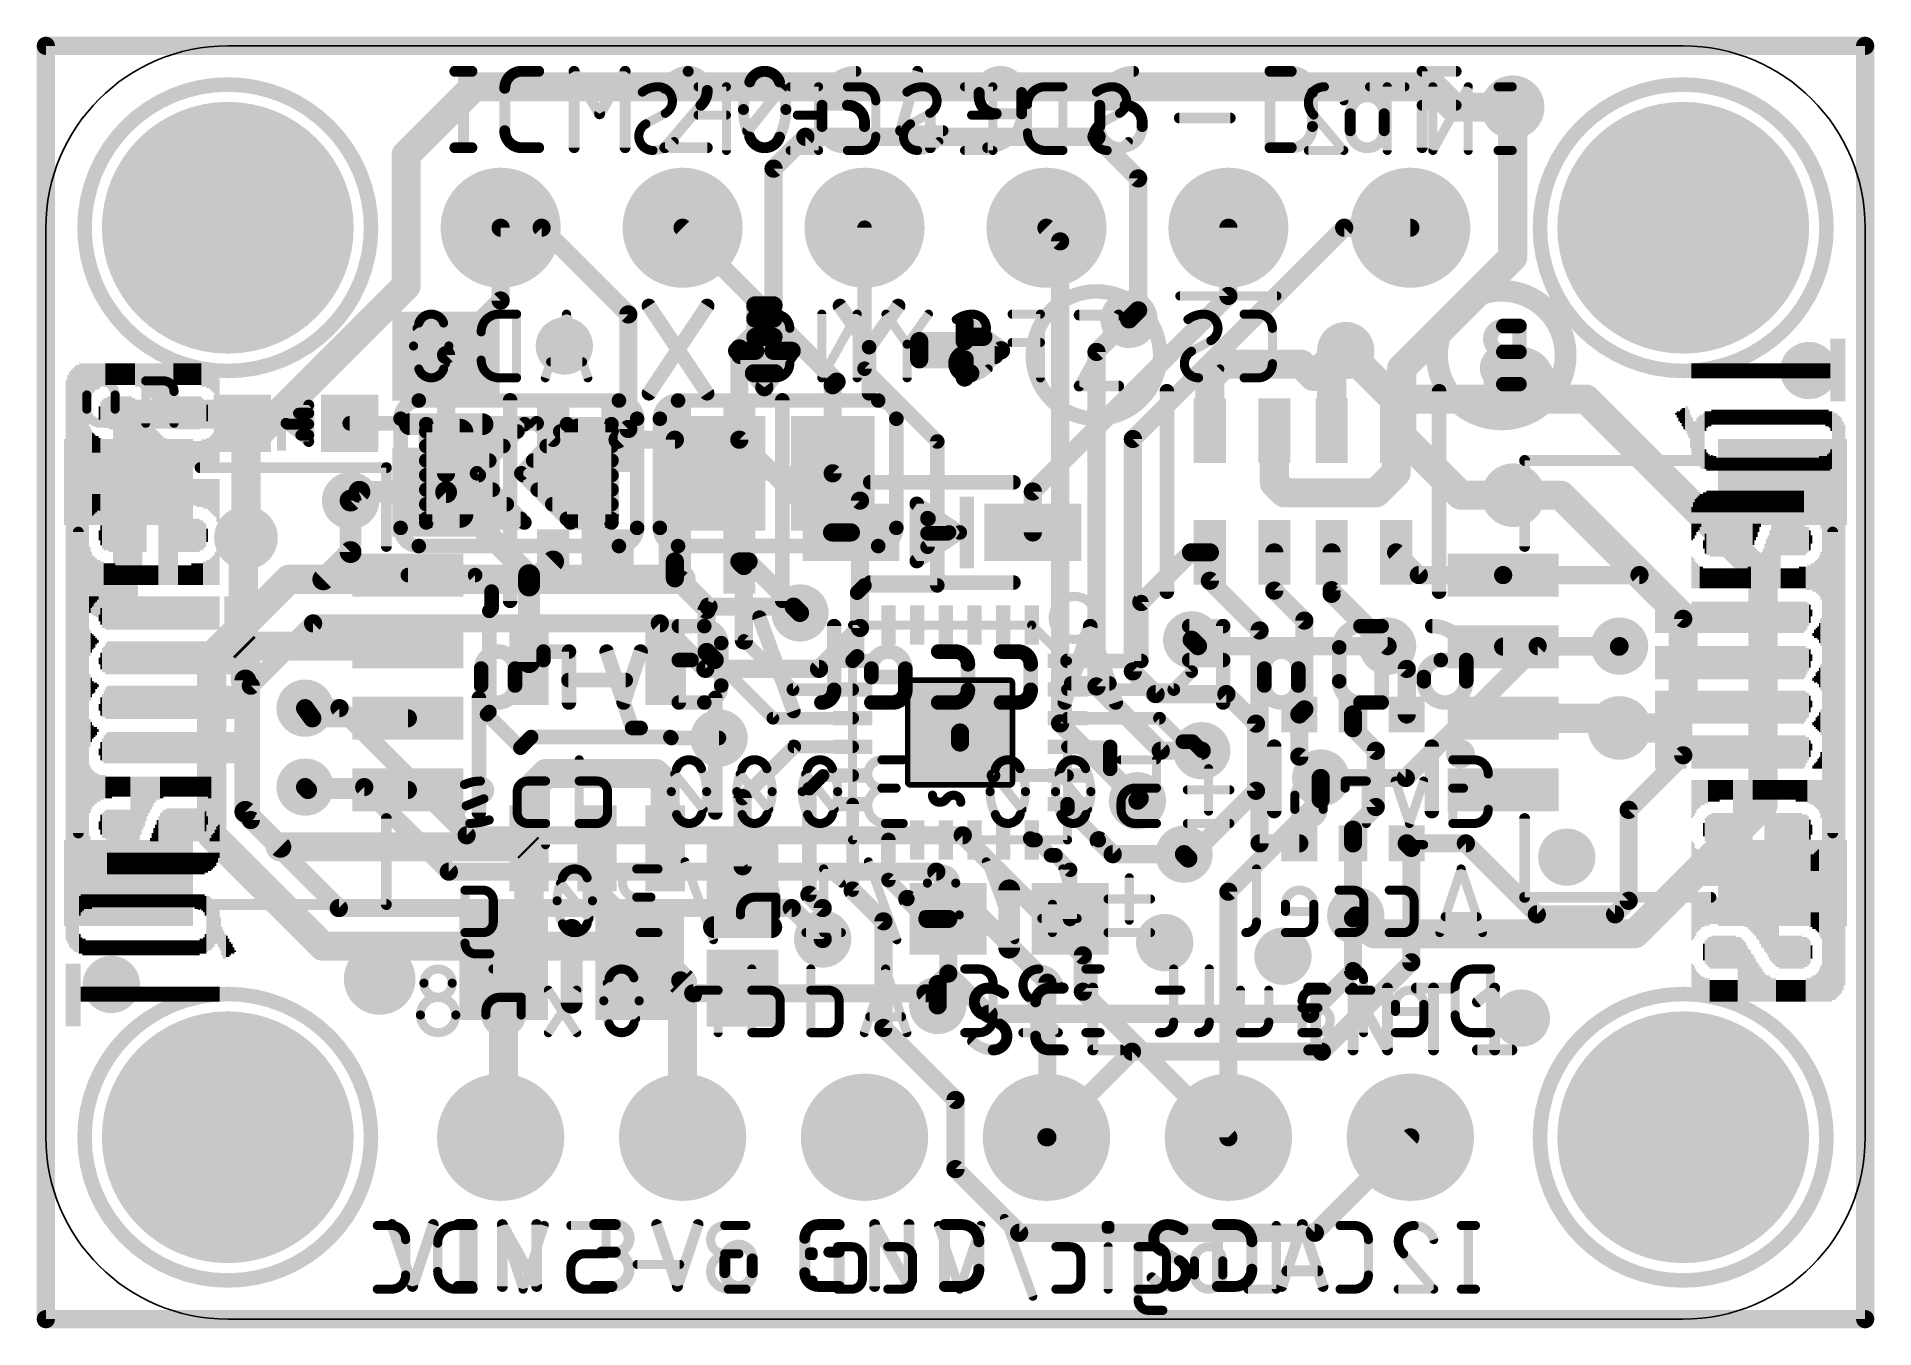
# Model space of a CAD drawing. Extents: x -0.1 to 25.5, y -0.1 to 17.9.
import ezdxf

# ---------------------------------------------------------------- set-up
doc = ezdxf.new("R2010")
doc.units = 0
for name, color, linetype in [('1', 12, 'CONTINUOUS'), ('16', 5, 'CONTINUOUS'), ('17', 110, 'CONTINUOUS'), ('18', 110, 'CONTINUOUS'), ('20', 31, 'CONTINUOUS'), ('21', 40, 'CONTINUOUS'), ('22', 6, 'CONTINUOUS')]:
    doc.layers.add(name, color=color, linetype=linetype)

# ---------------------------------------------------------------- blocks, each defined once
blk = doc.blocks.new('RECT')
blk.add_solid([(-0.5, -0.5), (0.5, -0.5), (-0.5, 0.5), (0.5, 0.5)])
blk = doc.blocks.new('PIE')
at = {"const_width": 0.5}
blk.add_lwpolyline([(0, -0.25, 1), (0, 0.25, 1), (0, -0.25)], format="xyb", dxfattribs=at)
blk = doc.blocks.new('ROUNDP')
at = {"const_width": 0.5}
blk.add_lwpolyline([(0, -0.25, 1), (0, 0.25, 1), (0, -0.25)], format="xyb", dxfattribs=at)
blk = doc.blocks.new('RECT121920X243840R50')
at = {"const_width": 0.1905}
blk.add_lwpolyline([(0.2858, -0.5715), (0.2858, 0.5715, 0.4142), (0.1905, 0.6668), (-0.1905, 0.6668, 0.4142), (-0.2858, 0.5715), (-0.2858, -0.5715, 0.4142), (-0.1905, -0.6668), (0.1905, -0.6668, 0.4142)], format="xyb", close=True, dxfattribs=at)
blk.add_solid([(-0.2159, -0.5969), (0.2159, -0.5969), (-0.2159, 0.5969), (0.2159, 0.5969)])
blk = doc.blocks.new('RECT246400X246400R10')
at = {"const_width": 0.077}
blk.add_lwpolyline([(0.7315, -0.693), (0.7315, 0.693, 0.4142), (0.693, 0.7315), (-0.693, 0.7315, 0.4142), (-0.7315, 0.693), (-0.7315, -0.693, 0.4142), (-0.693, -0.7315), (0.693, -0.7315, 0.4142)], format="xyb", close=True, dxfattribs=at)
blk.add_solid([(-0.7123, -0.7123), (0.7123, -0.7123), (-0.7123, 0.7123), (0.7123, 0.7123)])
blk = doc.blocks.new('ROUNDV')
at = {"const_width": 0.5}
blk.add_lwpolyline([(0, -0.25, 1), (0, 0.25, 1), (0, -0.25)], format="xyb", dxfattribs=at)

msp = doc.modelspace()

# ---------------------------------------------------------------- linework, layer by layer
at = {"layer": '1'}
for points, const_width in [([(0, 17.78), (25.4, 17.78)], 0.254), ([(0, 0), (0, 17.78)], 0.254), ([(25.4, 17.78), (25.4, 0)], 0.254), ([(20.4788, 16.9228), (20.4788, 14.8273)], 0.4064), ([(10.16, 16.0655), (10.6045, 16.51)], 0.254), ([(14.6685, 16.51), (10.6045, 16.51)], 0.254), ([(15.2499, 15.9286), (14.6685, 16.51)], 0.254), ([(10.16, 14.0335), (10.16, 16.0655)], 0.254), ([(15.2499, 15.9286), (15.2499, 14.0871)], 0.254), ([(6.35, 15.24), (6.9215, 15.24)], 0.254), ([(6.9215, 15.24), (8.132, 14.0295)], 0.254), ([(11.43, 13.2715), (11.43, 15.24)], 0.2032), ([(16.51, 14.2875), (16.51, 15.24)], 0.254), ([(20.4788, 14.8273), (18.9293, 13.2779)], 0.4064), ([(16.51, 14.2875), (13.7795, 11.557)], 0.254), ([(8.132, 14.0295), (8.132, 12.43)], 0.254), ([(9.682, 13.5555), (10.16, 14.0335)], 0.254), ([(15.1229, 13.9601), (15.2499, 14.0871)], 0.254), ([(9.682, 12.28), (9.682, 13.5555)], 0.254), ([(17.6974, 13.1636), (17.9514, 13.4176)], 0.4064), ([(17.9514, 13.4176), (18.1038, 13.57)], 0.4064), ([(17.9514, 12.407), (17.9514, 13.4176)], 0.4064), ([(18.1038, 13.57), (18.1483, 13.5255)], 0.4064), ([(12.446, 12.2555), (11.43, 13.2715)], 0.2032), ([(16.4419, 13.335), (16.2514, 13.1445)], 0.4064), ([(16.2514, 12.407), (16.2514, 13.1445)], 0.4064), ([(17.526, 13.335), (16.4419, 13.335)], 0.4064), ([(17.6974, 13.1636), (17.526, 13.335)], 0.4064), ([(18.9293, 13.2779), (18.9293, 12.44)], 0.4064), ([(1.2065, 12.6365), (1.143, 12.573)], 0.4064), ([(2.4765, 12.6365), (1.2065, 12.6365)], 0.4064), ([(2.6035, 12.5095), (2.4765, 12.6365)], 0.4064), ([(1.143, 12.573), (1.143, 10.414)], 0.4064), ([(2.7425, 12.5095), (2.6035, 12.5095)], 0.4064), ([(6.8525, 12.5095), (4.2425, 12.5095)], 0.2032), ([(6.8525, 12.5095), (7.082, 12.28)], 0.2032), ([(17.1514, 12.407), (17.1514, 11.6776)], 0.4064), ([(18.8514, 12.407), (18.8964, 12.407)], 0.4064), ([(18.8514, 12.407), (19.7531, 11.5053)], 0.4064), ([(18.8514, 11.8191), (18.8514, 12.407)], 0.4064), ([(18.9293, 12.44), (18.8964, 12.407)], 0.4064), ([(8.132, 12.43), (7.982, 12.28)], 0.254), ([(8.782, 12.28), (7.982, 12.28)], 0.254), ([(8.782, 10.58), (8.782, 12.28)], 0.254), ([(10.9765, 10.9855), (9.682, 12.28)], 0.254), ([(12.446, 10.2459), (12.446, 12.2555)], 0.2032), ([(17.1514, 11.6776), (17.291, 11.538)], 0.4064), ([(18.5703, 11.538), (18.8514, 11.8191)], 0.4064), ([(4.2545, 11.43), (4.3778, 11.5533)], 0.3048), ([(4.3778, 11.5533), (5.588, 11.5468)], 0.3048), ([(6.7462, 10.3886), (5.588, 11.5468)], 0.3048), ([(13.7795, 10.9855), (13.7795, 11.557)], 0.254), ([(17.291, 11.538), (18.5703, 11.538)], 0.4064), ([(19.7531, 11.5053), (20.486, 11.5053)], 0.4064), ([(2.794, 10.9106), (2.7573, 10.8739)], 0.4064), ([(2.7573, 10.8739), (2.7573, 9.398)], 0.4064), ([(11.2395, 10.9855), (10.9765, 10.9855)], 0.254), ([(15.2944, 10.013), (15.9884, 10.707)], 0.254), ([(16.2514, 10.707), (15.9884, 10.707)], 0.254), ([(16.2514, 10.3105), (16.2514, 10.707)], 0.254), ([(17.1514, 10.1736), (17.1514, 10.707)], 0.254), ([(17.9514, 10.707), (17.9514, 10.1283)], 0.254), ([(17.9514, 10.707), (17.9514, 10.1791)], 0.254), ([(19.1684, 10.39), (18.8514, 10.707)], 0.254), ([(1.143, 10.414), (0.889, 10.16)], 0.4064), ([(6.7462, 10.2442), (7.082, 10.58)], 0.3048), ([(6.7462, 10.2442), (6.7462, 10.3886)], 0.3048), ([(8.782, 10.3444), (8.782, 10.58)], 0.254), ([(9.682, 10.58), (9.7455, 10.5165)], 0.254), ([(9.682, 10.58), (9.8101, 10.58)], 0.254), ([(9.7455, 10.5165), (9.7455, 9.4769)], 0.254), ([(10.5286, 9.8616), (9.8101, 10.58)], 0.254), ([(5.054, 10.39), (5.993, 10.39)], 0.2032), ([(5.993, 10.39), (6.223, 10.16)], 0.2032), ([(6.223, 10.16), (6.223, 9.921)], 0.2032), ([(6.7462, 9.1741), (6.7462, 10.2442)], 0.3048), ([(9.226, 9.9004), (8.782, 10.3444)], 0.254), ([(11.327, 10.144), (11.4289, 10.2459)], 0.2032), ([(11.4289, 10.2459), (12.446, 10.2459)], 0.2032), ([(16.9451, 9.6167), (16.2514, 10.3105)], 0.254), ([(17.1514, 10.1736), (17.5705, 9.7545)], 0.254), ([(18.7325, 9.398), (17.9514, 10.1791)], 0.254), ([(20.346, 10.39), (19.1684, 10.39)], 0.254), ([(20.346, 10.39), (22.249, 10.39)], 0.254), ([(22.249, 10.39), (22.86, 9.779)], 0.254), ([(6.223, 9.921), (6.1918, 9.8898)], 0.2032), ([(9.226, 9.316), (9.226, 9.9004)], 0.254), ([(11.327, 10.144), (11.327, 9.255)], 0.2032), ([(15.2944, 9.1915), (15.2944, 10.013)], 0.2032), ([(18.9999, 9.0798), (17.9514, 10.1283)], 0.254), ([(6.1918, 9.8898), (6.1918, 8.4778)], 0.2032), ([(17.5705, 9.7545), (17.5705, 8.5144)], 0.254), ([(22.86, 9.779), (22.86, 7.874)], 0.254), ([(2.7573, 9.398), (4.445, 9.398)], 0.4064), ([(2.7853, 9.37), (2.7573, 9.398)], 0.4064), ([(2.7853, 8.918), (2.7853, 9.37)], 0.4064), ([(4.445, 9.398), (4.5005, 9.4535)], 0.4064), ([(4.9905, 9.4535), (4.5005, 9.4535)], 0.4064), ([(5.054, 9.39), (4.9905, 9.4535)], 0.4064), ([(9.7455, 9.4769), (10.4309, 8.7915)], 0.1778), ([(15.9977, 9.4863), (15.9977, 9.0418)], 0.1778), ([(16.9451, 6.6438), (16.9451, 9.6167)], 0.254), ([(20.346, 9.39), (21.963, 9.39)], 0.254), ([(21.963, 9.39), (21.971, 9.398)], 0.254), ([(9.3385, 9.2035), (9.226, 9.316)], 0.254), ([(10.1505, 8.3915), (9.3385, 9.2035)], 0.1778), ([(11.327, 9.255), (11.2635, 9.1915)], 0.2032), ([(14.2635, 9.1915), (15.2944, 9.1915)], 0.2032), ([(2.7853, 7.084), (2.7853, 8.918)], 0.3048), ([(15.9977, 9.0418), (15.7474, 8.7915)], 0.1778), ([(18.9999, 8.4438), (18.9999, 9.0798)], 0.254), ([(11.2635, 8.7915), (10.4309, 8.7915)], 0.1778), ([(15.7474, 8.7915), (14.2635, 8.7915)], 0.1778), ([(3.7202, 8.39), (3.6195, 8.5316)], 0.254), ([(5.054, 8.39), (3.7202, 8.39)], 0.254), ([(6.1918, 8.4778), (6.1595, 8.4455)], 0.2032), ([(6.1595, 8.4455), (6.6258, 7.9792)], 0.2032), ([(11.2635, 8.3915), (10.1505, 8.3915)], 0.1778), ([(14.2635, 8.3915), (15.548, 8.3915)], 0.1778), ([(15.548, 8.3915), (15.875, 8.0645)], 0.1778), ([(17.5705, 8.5144), (17.4999, 8.4438)], 0.254), ([(17.4999, 8.4438), (17.4999, 7.8557)], 0.254), ([(18.2499, 8.4438), (18.2499, 8.2533)], 0.254), ([(20.346, 8.39), (21.836, 8.39)], 0.4064), ([(21.836, 8.39), (21.971, 8.255)], 0.4064), ([(6.6258, 7.9792), (6.7746, 8.128)], 0.2032), ([(6.7746, 8.128), (8.7194, 8.128)], 0.2032), ([(8.7194, 8.128), (8.7321, 8.1153)], 0.2032), ([(8.7321, 8.1153), (9.398, 8.1153)], 0.2032), ([(12.7635, 8.1915), (12.7635, 8.0518)], 0.254), ([(18.5674, 7.9358), (18.2499, 8.2533)], 0.254), ([(10.4435, 7.9915), (9.7282, 7.2762)], 0.2032), ([(11.2635, 7.9915), (10.4435, 7.9915)], 0.1778), ([(13.2238, 7.5915), (12.7635, 8.0518)], 0.2032), ([(14.2635, 7.9915), (14.859, 7.9915)], 0.1778), ([(14.859, 7.9915), (14.859, 7.6835)], 0.2032), ([(15.875, 8.0645), (16.0104, 8.0645)], 0.2032), ([(16.0104, 8.0645), (16.1374, 7.9375)], 0.2032), ([(17.4999, 7.8557), (17.7991, 7.5565)], 0.254), ([(18.5674, 7.9358), (18.5674, 7.1518)], 0.254), ([(22.86, 7.874), (22.098, 7.112)], 0.254), ([(6.985, 7.62), (6.7462, 7.3812)], 0.4064), ([(8.509, 7.62), (6.985, 7.62)], 0.4064), ([(8.6462, 7.4828), (8.509, 7.62)], 0.4064), ([(14.859, 7.6835), (15.2718, 7.2708)], 0.2032), ([(3.659, 7.39), (3.6195, 7.4295)], 0.254), ([(5.054, 7.39), (3.659, 7.39)], 0.254), ([(6.7462, 7.3812), (6.7462, 6.5739)], 0.4064), ([(8.6462, 6.5739), (8.6462, 7.4828)], 0.4064), ([(10.66, 7.401), (10.66, 5.9262)], 0.2032), ([(10.8505, 7.5915), (10.66, 7.401)], 0.1778), ([(11.2635, 7.5915), (10.8505, 7.5915)], 0.1778), ([(14.2635, 7.5915), (13.2238, 7.5915)], 0.1778), ([(2.7853, 7.084), (3.274, 6.5953)], 0.3048), ([(9.7282, 6.3237), (9.7282, 7.2762)], 0.254), ([(11.2635, 7.1915), (11.2635, 5.9851)], 0.1778), ([(14.2635, 7.1915), (14.2635, 7.124)], 0.2032), ([(14.2635, 7.124), (14.7, 6.6875)], 0.2032), ([(15.2718, 7.2708), (15.24, 7.239)], 0.254), ([(18.5674, 7.1518), (18.2499, 6.8343)], 0.254), ([(22.098, 7.112), (22.098, 5.842)], 0.254), ([(18.2499, 6.6438), (18.2499, 6.8343)], 0.254), ([(3.274, 6.5953), (6.7248, 6.5953)], 0.4064), ([(6.7248, 6.5953), (6.7462, 6.5739)], 0.4064), ([(6.7462, 6.5739), (6.7462, 4.7802)], 0.4064), ([(7.6962, 6.5739), (7.6962, 5.8928)], 0.4064), ([(11.7635, 6.6915), (11.7635, 6.132)], 0.2032), ([(13.7429, 6.7121), (13.7635, 6.6915)], 0.2032), ([(13.7635, 6.6915), (13.819, 6.6915)], 0.2032), ([(13.819, 6.6915), (14.0335, 6.477)], 0.2032), ([(14.7, 6.6875), (14.8952, 6.4923)], 0.254), ([(17.4999, 6.6438), (16.9451, 6.6438)], 0.254), ([(18.2499, 6.6438), (18.2499, 5.5977)], 0.254), ([(19.8254, 6.6438), (18.9999, 6.6438)], 0.254), ([(19.0634, 6.5803), (18.9999, 6.6438)], 0.254), ([(19.0634, 6.5803), (19.0634, 4.9836)], 0.254), ([(20.8166, 5.6526), (19.8254, 6.6438)], 0.254), ([(14.0335, 6.477), (14.097, 6.477)], 0.2032), ([(14.097, 6.477), (14.2993, 6.2747)], 0.2032), ([(15.8903, 6.4923), (14.8952, 6.4923)], 0.254), ([(11.7635, 6.132), (12.0278, 5.8677)], 0.2032), ([(14.2993, 6.2747), (14.2993, 5.588)], 0.2032), ([(7.6962, 5.8928), (8.2906, 5.2984)], 0.4064), ([(10.66, 5.9262), (10.8458, 5.7404)], 0.254), ([(11.6935, 5.5551), (11.2635, 5.9851)], 0.254), ([(12.0278, 5.8677), (12.3075, 5.588)], 0.254), ([(22.098, 5.842), (21.9086, 5.6526)], 0.254), ([(10.8458, 5.7404), (10.8458, 5.3086)], 0.254), ([(11.6935, 5.5551), (11.6935, 4.0672)], 0.254), ([(12.3075, 5.588), (12.5993, 5.588)], 0.254), ([(12.5993, 5.588), (12.5993, 4.826)], 0.254), ([(18.288, 5.6358), (18.2499, 5.5977)], 0.254), ([(18.2499, 5.5977), (18.2499, 4.8601)], 0.254), ([(21.9086, 5.6526), (20.8166, 5.6526)], 0.254), ([(8.2906, 5.2984), (8.2906, 4.9276)], 0.4064), ([(6.7462, 4.7802), (6.3906, 4.9276)], 0.4064), ([(6.3906, 4.9276), (6.3906, 2.9109)], 0.4064), ([(12.5993, 4.826), (12.4515, 4.6782)], 0.254), ([(13.1621, 4.2632), (12.5993, 4.826)], 0.254), ([(18.2499, 4.8601), (17.653, 4.2632)], 0.254), ([(17.8146, 3.7348), (19.0634, 4.9836)], 0.254), ([(12.4515, 4.6782), (12.4515, 4.3812)], 0.254), ([(17.653, 4.2632), (13.1621, 4.2632)], 0.254), ([(11.6935, 4.0672), (12.7, 3.0607)], 0.254), ([(15.1648, 3.7348), (13.97, 2.54)], 0.254), ([(15.1648, 3.7348), (17.8146, 3.7348)], 0.254), ([(6.3906, 2.9109), (6.1824, 2.8804)], 0.4064), ([(6.35, 2.7128), (6.1824, 2.8804)], 0.4064), ([(12.7, 3.0607), (12.7, 2.0955)], 0.254), ([(6.35, 2.7128), (6.35, 2.54)], 0.4064), ([(17.7165, 1.2065), (19.05, 2.54)], 0.254), ([(12.7, 2.0955), (13.589, 1.2065)], 0.254), ([(13.589, 1.2065), (17.7165, 1.2065)], 0.254), ([(25.4, 0), (0, 0)], 0.254)]:
    msp.add_lwpolyline(points, dxfattribs=dict(at, const_width=const_width))
for points, const_width in [([(0, 17.8435, 1), (0, 17.7165)], 0.127), ([(0.0635, 17.78, 1), (-0.0635, 17.78)], 0.127), ([(25.4635, 17.78, 1), (25.3365, 17.78)], 0.127), ([(25.4, 17.7165, 1), (25.4, 17.8435)], 0.127), ([(20.5804, 16.9228, 1), (20.3772, 16.9228)], 0.2032), ([(10.6045, 16.5735, 1), (10.6045, 16.4465)], 0.127), ([(10.6494, 16.4651, 1), (10.5596, 16.5549)], 0.127), ([(14.7134, 16.5549, 1), (14.6236, 16.4651)], 0.127), ([(14.6685, 16.4465, 1), (14.6685, 16.5735)], 0.127), ([(10.2235, 16.0655, 1), (10.0965, 16.0655)], 0.127), ([(10.1151, 16.1104, 1), (10.2049, 16.0206)], 0.127), ([(15.3134, 15.9286, 1), (15.1864, 15.9286)], 0.127), ([(15.205, 15.8837, 1), (15.2948, 15.9735)], 0.127), ([(6.35, 15.3035, 1), (6.35, 15.1765)], 0.127), ([(6.9664, 15.2849, 1), (6.8766, 15.1951)], 0.127), ([(6.9215, 15.1765, 1), (6.9215, 15.3035)], 0.127), ([(11.4808, 15.24, 1), (11.3792, 15.24)], 0.1016), ([(16.5735, 15.24, 1), (16.4465, 15.24)], 0.127), ([(20.3772, 14.8273, 1), (20.5804, 14.8273)], 0.2032), ([(20.5506, 14.7554, 1), (20.4069, 14.8991)], 0.2032), ([(16.5549, 14.2426, 1), (16.4651, 14.3324)], 0.127), ([(8.1955, 14.0295, 1), (8.0685, 14.0295)], 0.127), ([(8.0871, 13.9846, 1), (8.1769, 14.0744)], 0.127), ([(10.2049, 13.9886, 1), (10.1151, 14.0784)], 0.127), ([(15.1864, 14.0871, 1), (15.3134, 14.0871)], 0.127), ([(15.2948, 14.0422, 1), (15.205, 14.132)], 0.127), ([(16.4465, 14.2875, 1), (16.5735, 14.2875)], 0.127), ([(10.0965, 14.0335, 1), (10.2235, 14.0335)], 0.127), ([(15.078, 14.005, 1), (15.1678, 13.9152)], 0.127), ([(9.7455, 13.5555, 1), (9.6185, 13.5555)], 0.127), ([(9.6371, 13.6004, 1), (9.7269, 13.5106)], 0.127), ([(18.053, 13.4176, 1), (17.8498, 13.4176)], 0.2032), ([(18.0232, 13.3458, 1), (17.8796, 13.4894)], 0.2032), ([(18.1756, 13.6418, 1), (18.032, 13.4982)], 0.2032), ([(18.1756, 13.4982, 1), (18.032, 13.6418)], 0.2032), ([(18.0765, 13.4537, 1), (18.2201, 13.5973)], 0.2032), ([(11.4659, 13.3074, 1), (11.3941, 13.2356)], 0.1016), ([(16.353, 13.1445, 1), (16.1498, 13.1445)], 0.2032), ([(16.4419, 13.4366, 1), (16.4419, 13.2334)], 0.2032), ([(16.5137, 13.2632, 1), (16.3701, 13.4068)], 0.2032), ([(17.5978, 13.4068, 1), (17.4542, 13.2632)], 0.2032), ([(17.526, 13.2334, 1), (17.526, 13.4366)], 0.2032), ([(17.8796, 13.4894, 1), (18.0232, 13.3458)], 0.2032), ([(19.031, 13.2779, 1), (18.8277, 13.2779)], 0.2032), ([(18.8575, 13.3497, 1), (19.0012, 13.206)], 0.2032), ([(11.3792, 13.2715, 1), (11.4808, 13.2715)], 0.1016), ([(16.1796, 13.2163, 1), (16.3232, 13.0727)], 0.2032), ([(17.6256, 13.2354, 1), (17.7692, 13.0918)], 0.2032), ([(17.6256, 13.0918, 1), (17.7692, 13.2354)], 0.2032), ([(1.2065, 12.7381, 1), (1.2065, 12.5349)], 0.2032), ([(1.2783, 12.5647, 1), (1.1347, 12.7083)], 0.2032), ([(2.5483, 12.7083, 1), (2.4047, 12.5647)], 0.2032), ([(2.4765, 12.5349, 1), (2.4765, 12.7381)], 0.2032), ([(1.2446, 12.573, 1), (1.0414, 12.573)], 0.2032), ([(1.0712, 12.6448, 1), (1.2148, 12.5012)], 0.2032), ([(2.6035, 12.6111, 1), (2.6035, 12.4079)], 0.2032), ([(2.5317, 12.4377, 1), (2.6753, 12.5813)], 0.2032), ([(2.7425, 12.4079, 1), (2.7425, 12.6111)], 0.2032), ([(4.2425, 12.5603, 1), (4.2425, 12.4587)], 0.1016), ([(6.8884, 12.5454, 1), (6.8166, 12.4736)], 0.1016), ([(6.8525, 12.4587, 1), (6.8525, 12.5603)], 0.1016), ([(17.253, 12.407, 1), (17.0498, 12.407)], 0.2032), ([(18.8514, 12.5086, 1), (18.8514, 12.3054)], 0.2032), ([(18.953, 12.407, 1), (18.7498, 12.407)], 0.2032), ([(18.9232, 12.4788, 1), (18.7796, 12.3352)], 0.2032), ([(18.8245, 12.4788, 1), (18.9682, 12.3352)], 0.2032), ([(19.0012, 12.3681, 1), (18.8575, 12.5118)], 0.2032), ([(18.8964, 12.3054, 1), (18.8964, 12.5086)], 0.2032), ([(7.0461, 12.2441, 1), (7.1179, 12.3159)], 0.1016), ([(7.982, 12.3435, 1), (7.982, 12.2165)], 0.127), ([(7.9371, 12.3249, 1), (8.0269, 12.2351)], 0.127), ([(8.0685, 12.43, 1), (8.1955, 12.43)], 0.127), ([(8.1769, 12.3851, 1), (8.0871, 12.4749)], 0.127), ([(8.8455, 12.28, 1), (8.7185, 12.28)], 0.127), ([(8.782, 12.2165, 1), (8.782, 12.3435)], 0.127), ([(9.7269, 12.3249, 1), (9.6371, 12.2351)], 0.127), ([(9.6185, 12.28, 1), (9.7455, 12.28)], 0.127), ([(12.4968, 12.2555, 1), (12.3952, 12.2555)], 0.1016), ([(12.4101, 12.2196, 1), (12.4819, 12.2914)], 0.1016), ([(16.1498, 12.407, 1), (16.353, 12.407)], 0.2032), ([(17.8498, 12.407, 1), (18.053, 12.407)], 0.2032), ([(18.8277, 12.44, 1), (19.031, 12.44)], 0.2032), ([(17.2232, 11.7494, 1), (17.0796, 11.6058)], 0.2032), ([(18.7498, 11.8191, 1), (18.953, 11.8191)], 0.2032), ([(18.9232, 11.7473, 1), (18.7796, 11.891)], 0.2032), ([(4.2006, 11.4839, 1), (4.3084, 11.3761)], 0.1524), ([(4.3782, 11.6295, 1), (4.3774, 11.4771)], 0.1524), ([(4.4317, 11.4995, 1), (4.324, 11.6072)], 0.1524), ([(5.6419, 11.6007, 1), (5.5341, 11.4929)], 0.1524), ([(5.5876, 11.4706, 1), (5.5884, 11.623)], 0.1524), ([(13.843, 11.557, 1), (13.716, 11.557)], 0.127), ([(13.7346, 11.6019, 1), (13.8244, 11.5121)], 0.127), ([(17.0498, 11.6776, 1), (17.253, 11.6776)], 0.2032), ([(17.291, 11.6396, 1), (17.291, 11.4364)], 0.2032), ([(17.2192, 11.4662, 1), (17.3628, 11.6098)], 0.2032), ([(18.4984, 11.6098, 1), (18.6421, 11.4662)], 0.2032), ([(18.5703, 11.4364, 1), (18.5703, 11.6396)], 0.2032), ([(19.7531, 11.6069, 1), (19.7531, 11.4037)], 0.2032), ([(19.6813, 11.4335, 1), (19.8249, 11.5771)], 0.2032), ([(20.486, 11.4037, 1), (20.486, 11.6069)], 0.2032), ([(2.6854, 10.9457, 1), (2.8291, 10.802)], 0.2032), ([(2.8589, 10.8739, 1), (2.6557, 10.8739)], 0.2032), ([(2.8658, 10.8388, 1), (2.7222, 10.9824)], 0.2032), ([(10.9765, 11.049, 1), (10.9765, 10.922)], 0.127), ([(10.9316, 10.9406, 1), (11.0214, 11.0304)], 0.127), ([(11.2395, 10.922, 1), (11.2395, 11.049)], 0.127), ([(13.716, 10.9855, 1), (13.843, 10.9855)], 0.127), ([(15.9884, 10.7705, 1), (15.9884, 10.6435)], 0.127), ([(16.0333, 10.6621, 1), (15.9435, 10.7519)], 0.127), ([(16.3149, 10.707, 1), (16.1879, 10.707)], 0.127), ([(16.2514, 10.6435, 1), (16.2514, 10.7705)], 0.127), ([(17.2149, 10.707, 1), (17.0879, 10.707)], 0.127), ([(18.0149, 10.707, 1), (17.8879, 10.707)], 0.127), ([(18.0149, 10.707, 1), (17.8879, 10.707)], 0.127), ([(18.8963, 10.7519, 1), (18.8065, 10.6621)], 0.127), ([(1.2148, 10.3422, 1), (1.0712, 10.4858)], 0.2032), ([(6.8224, 10.3886, 1), (6.67, 10.3886)], 0.1524), ([(6.6923, 10.3347, 1), (6.8001, 10.4425)], 0.1524), ([(7.1359, 10.5261, 1), (7.0281, 10.6339)], 0.1524), ([(8.8455, 10.58, 1), (8.7185, 10.58)], 0.127), ([(8.7185, 10.58, 1), (8.8455, 10.58)], 0.127), ([(9.7269, 10.6249, 1), (9.6371, 10.5351)], 0.127), ([(9.682, 10.6435, 1), (9.682, 10.5165)], 0.127), ([(9.809, 10.5165, 1), (9.682, 10.5165)], 0.127), ([(9.7006, 10.4716, 1), (9.7904, 10.5614)], 0.127), ([(9.855, 10.6249, 1), (9.7652, 10.5351)], 0.127), ([(9.8101, 10.5165, 1), (9.8101, 10.6435)], 0.127), ([(0.8172, 10.2318, 1), (0.9608, 10.0882)], 0.2032), ([(1.0414, 10.414, 1), (1.2446, 10.414)], 0.2032), ([(5.054, 10.4408, 1), (5.054, 10.3392)], 0.1016), ([(6.0289, 10.4259, 1), (5.9571, 10.3541)], 0.1016), ([(5.993, 10.3392, 1), (5.993, 10.4408)], 0.1016), ([(6.2738, 10.16, 1), (6.1722, 10.16)], 0.1016), ([(6.8224, 10.2442, 1), (6.67, 10.2442)], 0.1524), ([(6.6923, 10.2981, 1), (6.8001, 10.1903)], 0.1524), ([(6.67, 10.2442, 1), (6.8224, 10.2442)], 0.1524), ([(8.8269, 10.3893, 1), (8.7371, 10.2994)], 0.127), ([(8.7185, 10.3444, 1), (8.8455, 10.3444)], 0.127), ([(11.4289, 10.2967, 1), (11.4289, 10.1951)], 0.1016), ([(11.4648, 10.21, 1), (11.393, 10.2818)], 0.1016), ([(12.3952, 10.2459, 1), (12.4968, 10.2459)], 0.1016), ([(12.446, 10.1951, 1), (12.446, 10.2967)], 0.1016), ([(16.2963, 10.3554, 1), (16.2065, 10.2655)], 0.127), ([(16.1879, 10.3105, 1), (16.3149, 10.3105)], 0.127), ([(17.1963, 10.2185, 1), (17.1065, 10.1287)], 0.127), ([(17.9963, 10.224, 1), (17.9065, 10.1342)], 0.127), ([(19.1684, 10.4535, 1), (19.1684, 10.3265)], 0.127), ([(19.1235, 10.3451, 1), (19.2133, 10.4349)], 0.127), ([(20.346, 10.4535, 1), (20.346, 10.3265)], 0.127), ([(20.346, 10.3265, 1), (20.346, 10.4535)], 0.127), ([(22.2939, 10.4349, 1), (22.2041, 10.3451)], 0.127), ([(22.249, 10.3265, 1), (22.249, 10.4535)], 0.127), ([(6.1871, 10.1241, 1), (6.2589, 10.1959)], 0.1016), ([(6.2589, 9.8851, 1), (6.1871, 9.957)], 0.1016), ([(9.2895, 9.9004, 1), (9.1625, 9.9004)], 0.127), ([(9.1811, 9.8554, 1), (9.2709, 9.9453)], 0.127), ([(11.3778, 10.144, 1), (11.2762, 10.144)], 0.1016), ([(11.2911, 10.1799, 1), (11.3629, 10.1081)], 0.1016), ([(15.2495, 10.0579, 1), (15.3393, 9.9681)], 0.127), ([(15.3452, 10.013, 1), (15.2436, 10.013)], 0.1016), ([(17.0879, 10.1736, 1), (17.2149, 10.1736)], 0.127), ([(17.9963, 10.1732, 1), (17.9065, 10.0834)], 0.127), ([(17.8879, 10.1791, 1), (18.0149, 10.1791)], 0.127), ([(17.8879, 10.1283, 1), (18.0149, 10.1283)], 0.127), ([(6.2426, 9.8898, 1), (6.141, 9.8898)], 0.1016), ([(6.1559, 9.9258, 1), (6.2277, 9.8539)], 0.1016), ([(6.1722, 9.921, 1), (6.2738, 9.921)], 0.1016), ([(10.4836, 9.8166, 1), (10.5735, 9.9065)], 0.127), ([(17.634, 9.7545, 1), (17.507, 9.7545)], 0.127), ([(17.5256, 9.7096, 1), (17.6154, 9.7994)], 0.127), ([(22.9235, 9.779, 1), (22.7965, 9.779)], 0.127), ([(22.8151, 9.7341, 1), (22.9049, 9.8239)], 0.127), ([(2.7573, 9.4996, 1), (2.7573, 9.2964)], 0.2032), ([(2.8291, 9.4698, 1), (2.6854, 9.3262)], 0.2032), ([(2.6557, 9.398, 1), (2.8589, 9.398)], 0.2032), ([(2.8869, 9.37, 1), (2.6837, 9.37)], 0.2032), ([(2.7135, 9.2981, 1), (2.8571, 9.4418)], 0.2032), ([(4.3732, 9.4698, 1), (4.5168, 9.3262)], 0.2032), ([(4.5005, 9.5551, 1), (4.5005, 9.3519)], 0.2032), ([(4.5723, 9.3817, 1), (4.4287, 9.5253)], 0.2032), ([(4.445, 9.2964, 1), (4.445, 9.4996)], 0.2032), ([(5.0623, 9.5253, 1), (4.9187, 9.3817)], 0.2032), ([(4.9822, 9.3182, 1), (5.1258, 9.4618)], 0.2032), ([(4.9905, 9.3519, 1), (4.9905, 9.5551)], 0.2032), ([(9.682, 9.4769, 1), (9.809, 9.4769)], 0.127), ([(9.7769, 9.5083, 1), (9.7141, 9.4455)], 0.0889), ([(16.0421, 9.4863, 1), (15.9533, 9.4863)], 0.0889), ([(17.0086, 9.6167, 1), (16.8816, 9.6167)], 0.127), ([(16.9002, 9.5718, 1), (16.99, 9.6617)], 0.127), ([(18.6876, 9.3531, 1), (18.7774, 9.4429)], 0.127), ([(20.346, 9.4535, 1), (20.346, 9.3265)], 0.127), ([(21.9181, 9.4349, 1), (22.0079, 9.3451)], 0.127), ([(22.0159, 9.3531, 1), (21.9261, 9.4429)], 0.127), ([(21.963, 9.3265, 1), (21.963, 9.4535)], 0.127), ([(6.67, 9.1741, 1), (6.8224, 9.1741)], 0.1524), ([(9.2709, 9.3609, 1), (9.1811, 9.2711)], 0.127), ([(9.1625, 9.316, 1), (9.2895, 9.316)], 0.127), ([(9.2936, 9.1586, 1), (9.3834, 9.2484)], 0.127), ([(9.3699, 9.2349, 1), (9.3071, 9.1721)], 0.0889), ([(11.2276, 9.2274, 1), (11.2994, 9.1556)], 0.1016), ([(11.2762, 9.255, 1), (11.3778, 9.255)], 0.1016), ([(11.3629, 9.2191, 1), (11.2911, 9.2909)], 0.1016), ([(14.2635, 9.2423, 1), (14.2635, 9.1407)], 0.1016), ([(15.2436, 9.1915, 1), (15.3452, 9.1915)], 0.1016), ([(15.2944, 9.1407, 1), (15.2944, 9.2423)], 0.1016), ([(2.6837, 8.918, 1), (2.8869, 8.918)], 0.2032), ([(2.8615, 8.918, 1), (2.7091, 8.918)], 0.1524), ([(15.9533, 9.0418, 1), (16.0421, 9.0418)], 0.0889), ([(16.0291, 9.0104, 1), (15.9663, 9.0732)], 0.0889), ([(19.0634, 9.0798, 1), (18.9364, 9.0798)], 0.127), ([(18.955, 9.0349, 1), (19.0448, 9.1247)], 0.127), ([(10.4309, 8.836, 1), (10.4309, 8.7471)], 0.0889), ([(10.3995, 8.7601, 1), (10.4623, 8.8229)], 0.0889), ([(11.2635, 8.7471, 1), (11.2635, 8.836)], 0.0889), ([(14.2635, 8.836, 1), (14.2635, 8.7471)], 0.0889), ([(15.716, 8.8229, 1), (15.7788, 8.7601)], 0.0889), ([(15.7474, 8.7471, 1), (15.7474, 8.836)], 0.0889), ([(3.6712, 8.5684, 1), (3.5678, 8.4948)], 0.127), ([(3.7202, 8.4535, 1), (3.7202, 8.3265)], 0.127), ([(3.6685, 8.3532, 1), (3.772, 8.4268)], 0.127), ([(5.054, 8.3265, 1), (5.054, 8.4535)], 0.127), ([(6.1954, 8.4814, 1), (6.1236, 8.4096)], 0.1016), ([(6.1236, 8.4814, 1), (6.1954, 8.4096)], 0.1016), ([(6.141, 8.4778, 1), (6.2426, 8.4778)], 0.1016), ([(6.2277, 8.4419, 1), (6.1559, 8.5137)], 0.1016), ([(10.1505, 8.436, 1), (10.1505, 8.3471)], 0.0889), ([(10.1191, 8.3601, 1), (10.1819, 8.4229)], 0.0889), ([(11.2635, 8.3471, 1), (11.2635, 8.436)], 0.0889), ([(14.2635, 8.436, 1), (14.2635, 8.3471)], 0.0889), ([(15.5794, 8.4229, 1), (15.5166, 8.3601)], 0.0889), ([(15.548, 8.3471, 1), (15.548, 8.436)], 0.0889), ([(17.5634, 8.4438, 1), (17.4364, 8.4438)], 0.127), ([(17.455, 8.4887, 1), (17.5448, 8.3989)], 0.127), ([(17.507, 8.5144, 1), (17.634, 8.5144)], 0.127), ([(17.6154, 8.4695, 1), (17.5256, 8.5593)], 0.127), ([(18.3134, 8.4438, 1), (18.1864, 8.4438)], 0.127), ([(18.9364, 8.4438, 1), (19.0634, 8.4438)], 0.127), ([(20.346, 8.4916, 1), (20.346, 8.2884)], 0.2032), ([(21.9078, 8.4618, 1), (21.7642, 8.3182)], 0.2032), ([(21.836, 8.2884, 1), (21.836, 8.4916)], 0.2032), ([(6.7746, 8.1788, 1), (6.7746, 8.0772)], 0.1016), ([(6.8105, 8.0921, 1), (6.7387, 8.1639)], 0.1016), ([(8.7553, 8.1639, 1), (8.6835, 8.0921)], 0.1016), ([(8.7321, 8.1661, 1), (8.7321, 8.0645)], 0.1016), ([(8.7194, 8.0772, 1), (8.7194, 8.1788)], 0.1016), ([(9.398, 8.0645, 1), (9.398, 8.1661)], 0.1016), ([(12.827, 8.1915, 1), (12.7, 8.1915)], 0.127), ([(18.2948, 8.2982, 1), (18.205, 8.2084)], 0.127), ([(18.1864, 8.2533, 1), (18.3134, 8.2533)], 0.127), ([(21.8992, 8.1832, 1), (22.0428, 8.3268)], 0.2032), ([(6.5899, 8.0151, 1), (6.6617, 7.9433)], 0.1016), ([(6.5899, 7.9433, 1), (6.6617, 8.0151)], 0.1016), ([(8.6962, 8.0794, 1), (8.768, 8.1512)], 0.1016), ([(10.4435, 8.0359, 1), (10.4435, 7.947)], 0.0889), ([(10.4794, 7.9556, 1), (10.4076, 8.0274)], 0.1016), ([(11.2635, 7.947, 1), (11.2635, 8.0359)], 0.0889), ([(12.7, 8.0518, 1), (12.827, 8.0518)], 0.127), ([(12.7994, 8.0877, 1), (12.7276, 8.0159)], 0.1016), ([(14.2635, 8.0359, 1), (14.2635, 7.947)], 0.0889), ([(14.9098, 7.9915, 1), (14.8082, 7.9915)], 0.1016), ([(14.859, 7.947, 1), (14.859, 8.0359)], 0.0889), ([(15.875, 8.1153, 1), (15.875, 8.0137)], 0.1016), ([(15.8436, 8.0331, 1), (15.9064, 8.0959)], 0.0889), ([(16.0463, 8.1004, 1), (15.9745, 8.0286)], 0.1016), ([(16.0104, 8.0137, 1), (16.0104, 8.1153)], 0.1016), ([(16.1015, 7.9016, 1), (16.1733, 7.9734)], 0.1016), ([(17.5448, 7.9006, 1), (17.455, 7.8108)], 0.127), ([(18.6309, 7.9358, 1), (18.5039, 7.9358)], 0.127), ([(18.5225, 7.8909, 1), (18.6123, 7.9807)], 0.127), ([(22.9049, 7.8291, 1), (22.8151, 7.9189)], 0.127), ([(6.985, 7.7216, 1), (6.985, 7.5184)], 0.2032), ([(7.0568, 7.5482, 1), (6.9132, 7.6918)], 0.2032), ([(8.5808, 7.6918, 1), (8.4372, 7.5482)], 0.2032), ([(8.509, 7.5184, 1), (8.509, 7.7216)], 0.2032), ([(14.8949, 7.7194, 1), (14.8231, 7.6476)], 0.1016), ([(14.8082, 7.6835, 1), (14.9098, 7.6835)], 0.1016), ([(17.4364, 7.8557, 1), (17.5634, 7.8557)], 0.127), ([(22.7965, 7.874, 1), (22.9235, 7.874)], 0.127), ([(3.6644, 7.4744, 1), (3.5746, 7.3846)], 0.127), ([(3.659, 7.4535, 1), (3.659, 7.3265)], 0.127), ([(3.6141, 7.3451, 1), (3.7039, 7.4349)], 0.127), ([(5.054, 7.3265, 1), (5.054, 7.4535)], 0.127), ([(6.8478, 7.3812, 1), (6.6446, 7.3812)], 0.2032), ([(6.6744, 7.453, 1), (6.818, 7.3094)], 0.2032), ([(8.7478, 7.4828, 1), (8.5446, 7.4828)], 0.2032), ([(8.5744, 7.411, 1), (8.718, 7.5546)], 0.2032), ([(10.7108, 7.401, 1), (10.6092, 7.401)], 0.1016), ([(10.6286, 7.4324, 1), (10.6914, 7.3696)], 0.0889), ([(10.8505, 7.636, 1), (10.8505, 7.5471)], 0.0889), ([(10.8819, 7.5601, 1), (10.8191, 7.6229)], 0.0889), ([(11.2635, 7.5471, 1), (11.2635, 7.636)], 0.0889), ([(13.2238, 7.636, 1), (13.2238, 7.5471)], 0.0889), ([(13.1879, 7.5556, 1), (13.2597, 7.6274)], 0.1016), ([(14.2635, 7.5471, 1), (14.2635, 7.636)], 0.0889), ([(17.7542, 7.5116, 1), (17.844, 7.6014)], 0.127), ([(2.8392, 7.1378, 1), (2.7314, 7.0301)], 0.1524), ([(9.7917, 7.2762, 1), (9.6647, 7.2762)], 0.127), ([(9.6923, 7.3121, 1), (9.7641, 7.2403)], 0.1016), ([(11.3079, 7.1915, 1), (11.2191, 7.1915)], 0.0889), ([(14.3143, 7.1915, 1), (14.2127, 7.1915)], 0.1016), ([(14.2994, 7.1599, 1), (14.2276, 7.0881)], 0.1016), ([(15.1951, 7.2839, 1), (15.2849, 7.1941)], 0.127), ([(15.3167, 7.2258, 1), (15.2268, 7.3157)], 0.127), ([(15.2358, 7.2348, 1), (15.3077, 7.3067)], 0.1016), ([(18.5039, 7.1518, 1), (18.6309, 7.1518)], 0.127), ([(18.6123, 7.1069, 1), (18.5225, 7.1967)], 0.127), ([(22.1615, 7.112, 1), (22.0345, 7.112)], 0.127), ([(22.0531, 7.1569, 1), (22.1429, 7.0671)], 0.127), ([(2.7091, 7.084, 1), (2.8615, 7.084)], 0.1524), ([(14.2127, 7.124, 1), (14.3143, 7.124)], 0.1016), ([(18.3134, 6.8343, 1), (18.1864, 6.8343)], 0.127), ([(18.205, 6.8792, 1), (18.2948, 6.7894)], 0.127), ([(3.274, 6.6969, 1), (3.274, 6.4937)], 0.2032), ([(3.2201, 6.5414, 1), (3.3278, 6.6492)], 0.1524), ([(6.7966, 6.6671, 1), (6.653, 6.5235)], 0.2032), ([(6.8478, 6.5739, 1), (6.6446, 6.5739)], 0.2032), ([(6.6446, 6.5739, 1), (6.8478, 6.5739)], 0.2032), ([(6.6744, 6.5021, 1), (6.818, 6.6457)], 0.2032), ([(6.7248, 6.4937, 1), (6.7248, 6.6969)], 0.2032), ([(7.7978, 6.5739, 1), (7.5946, 6.5739)], 0.2032), ([(8.5446, 6.5739, 1), (8.7478, 6.5739)], 0.2032), ([(11.8143, 6.6915, 1), (11.7127, 6.6915)], 0.1016), ([(13.7788, 6.748, 1), (13.707, 6.6762)], 0.1016), ([(13.7635, 6.7423, 1), (13.7635, 6.6407)], 0.1016), ([(13.7276, 6.6556, 1), (13.7994, 6.7274)], 0.1016), ([(13.8549, 6.7274, 1), (13.7831, 6.6556)], 0.1016), ([(13.819, 6.6407, 1), (13.819, 6.7423)], 0.1016), ([(14.7449, 6.7324, 1), (14.6551, 6.6426)], 0.127), ([(14.6641, 6.6516, 1), (14.7359, 6.7234)], 0.1016), ([(16.9451, 6.7073, 1), (16.9451, 6.5803)], 0.127), ([(16.8816, 6.6438, 1), (17.0086, 6.6438)], 0.127), ([(17.4999, 6.5803, 1), (17.4999, 6.7073)], 0.127), ([(18.3134, 6.6438, 1), (18.1864, 6.6438)], 0.127), ([(18.1864, 6.6438, 1), (18.3134, 6.6438)], 0.127), ([(18.9999, 6.7073, 1), (18.9999, 6.5803)], 0.127), ([(19.0448, 6.6887, 1), (18.955, 6.5989)], 0.127), ([(19.1269, 6.5803, 1), (18.9999, 6.5803)], 0.127), ([(19.0185, 6.5354, 1), (19.1083, 6.6252)], 0.127), ([(19.8703, 6.6887, 1), (19.7805, 6.5989)], 0.127), ([(19.8254, 6.5803, 1), (19.8254, 6.7073)], 0.127), ([(14.0335, 6.5278, 1), (14.0335, 6.4262)], 0.1016), ([(13.9976, 6.4411, 1), (14.0694, 6.5129)], 0.1016), ([(14.1329, 6.5129, 1), (14.0611, 6.4411)], 0.1016), ([(14.097, 6.4262, 1), (14.097, 6.5278)], 0.1016), ([(14.8952, 6.5558, 1), (14.8952, 6.4288)], 0.127), ([(14.8503, 6.4474, 1), (14.9401, 6.5372)], 0.127), ([(15.8903, 6.4288, 1), (15.8903, 6.5558)], 0.127), ([(9.6647, 6.3237, 1), (9.7917, 6.3237)], 0.127), ([(11.7994, 6.1679, 1), (11.7276, 6.0961)], 0.1016), ([(11.7127, 6.132, 1), (11.8143, 6.132)], 0.1016), ([(14.3501, 6.2747, 1), (14.2485, 6.2747)], 0.1016), ([(14.2634, 6.2388, 1), (14.3352, 6.3106)], 0.1016), ([(7.5946, 5.8928, 1), (7.7978, 5.8928)], 0.2032), ([(7.768, 5.9646, 1), (7.6244, 5.821)], 0.2032), ([(10.7049, 5.9711, 1), (10.6151, 5.8813)], 0.127), ([(10.6092, 5.9262, 1), (10.7108, 5.9262)], 0.1016), ([(11.3084, 6.03, 1), (11.2186, 5.9402)], 0.127), ([(11.2191, 5.9851, 1), (11.3079, 5.9851)], 0.0889), ([(12.0727, 5.9126, 1), (11.9829, 5.8228)], 0.127), ([(11.9919, 5.8318, 1), (12.0637, 5.9036)], 0.1016), ([(22.0345, 5.842, 1), (22.1615, 5.842)], 0.127), ([(22.1429, 5.7971, 1), (22.0531, 5.8869)], 0.127), ([(10.9093, 5.7404, 1), (10.7823, 5.7404)], 0.127), ([(10.8009, 5.6955, 1), (10.8907, 5.7853)], 0.127), ([(11.757, 5.5551, 1), (11.63, 5.5551)], 0.127), ([(11.6486, 5.5102, 1), (11.7384, 5.6)], 0.127), ([(12.3075, 5.6515, 1), (12.3075, 5.5245)], 0.127), ([(12.2626, 5.5431, 1), (12.3524, 5.6329)], 0.127), ([(12.6628, 5.588, 1), (12.5358, 5.588)], 0.127), ([(12.5993, 5.5245, 1), (12.5993, 5.6515)], 0.127), ([(18.3134, 5.5977, 1), (18.1864, 5.5977)], 0.127), ([(18.205, 5.6426, 1), (18.2948, 5.5528)], 0.127), ([(18.1864, 5.5977, 1), (18.3134, 5.5977)], 0.127), ([(18.3329, 5.5909, 1), (18.2431, 5.6807)], 0.127), ([(20.8166, 5.7161, 1), (20.8166, 5.5891)], 0.127), ([(20.7717, 5.6077, 1), (20.8615, 5.6975)], 0.127), ([(21.8637, 5.6975, 1), (21.9535, 5.6077)], 0.127), ([(21.9086, 5.5891, 1), (21.9086, 5.7161)], 0.127), ([(8.3922, 5.2984, 1), (8.189, 5.2984)], 0.2032), ([(8.2188, 5.2266, 1), (8.3624, 5.3702)], 0.2032), ([(14.2485, 5.588, 1), (14.3501, 5.588)], 0.1016), ([(6.4295, 5.0215, 1), (6.3517, 4.8337)], 0.2032), ([(6.4922, 4.9276, 1), (6.289, 4.9276)], 0.2032), ([(10.7823, 5.3086, 1), (10.9093, 5.3086)], 0.127), ([(6.6446, 4.7802, 1), (6.8478, 4.7802)], 0.2032), ([(6.7073, 4.6863, 1), (6.7851, 4.8741)], 0.2032), ([(8.189, 4.9276, 1), (8.3922, 4.9276)], 0.2032), ([(12.6442, 4.8709, 1), (12.5544, 4.7811)], 0.127), ([(12.5358, 4.826, 1), (12.6628, 4.826)], 0.127), ([(12.6442, 4.7811, 1), (12.5544, 4.8709)], 0.127), ([(18.1864, 4.8601, 1), (18.3134, 4.8601)], 0.127), ([(18.2948, 4.8152, 1), (18.205, 4.905)], 0.127), ([(18.9999, 4.9836, 1), (19.1269, 4.9836)], 0.127), ([(19.1083, 4.9387, 1), (19.0185, 5.0285)], 0.127), ([(12.515, 4.6782, 1), (12.388, 4.6782)], 0.127), ([(12.4066, 4.7231, 1), (12.4964, 4.6333)], 0.127), ([(12.388, 4.3812, 1), (12.515, 4.3812)], 0.127), ([(13.1621, 4.3267, 1), (13.1621, 4.1997)], 0.127), ([(13.1172, 4.2183, 1), (13.207, 4.3081)], 0.127), ([(17.6081, 4.3081, 1), (17.6979, 4.2183)], 0.127), ([(17.653, 4.1997, 1), (17.653, 4.3267)], 0.127), ([(11.7384, 4.1121, 1), (11.6486, 4.0223)], 0.127), ([(11.63, 4.0672, 1), (11.757, 4.0672)], 0.127), ([(15.1648, 3.7983, 1), (15.1648, 3.6713)], 0.127), ([(15.2097, 3.6899, 1), (15.1199, 3.7797)], 0.127), ([(17.8146, 3.6713, 1), (17.8146, 3.7983)], 0.127), ([(17.7697, 3.7797, 1), (17.8595, 3.6899)], 0.127), ([(6.1677, 2.9809, 1), (6.1971, 2.7799)], 0.2032), ([(6.2542, 2.9522, 1), (6.1106, 2.8086)], 0.2032), ([(6.4053, 2.8104, 1), (6.3759, 3.0114)], 0.2032), ([(12.7635, 3.0607, 1), (12.6365, 3.0607)], 0.127), ([(12.6551, 3.0158, 1), (12.7449, 3.1056)], 0.127), ([(6.4516, 2.7128, 1), (6.2484, 2.7128)], 0.2032), ([(6.2782, 2.641, 1), (6.4218, 2.7846)], 0.2032), ([(6.289, 2.9109, 1), (6.4922, 2.9109)], 0.2032), ([(6.2484, 2.54, 1), (6.4516, 2.54)], 0.2032), ([(13.9251, 2.5849, 1), (14.0149, 2.4951)], 0.127), ([(19.0949, 2.4951, 1), (19.0051, 2.5849)], 0.127), ([(12.7449, 2.1404, 1), (12.6551, 2.0506)], 0.127), ([(12.6365, 2.0955, 1), (12.7635, 2.0955)], 0.127), ([(13.589, 1.27, 1), (13.589, 1.143)], 0.127), ([(13.5441, 1.1616, 1), (13.6339, 1.2514)], 0.127), ([(17.6716, 1.2514, 1), (17.7614, 1.1616)], 0.127), ([(17.7165, 1.143, 1), (17.7165, 1.27)], 0.127), ([(0, 0.0635, 1), (0, -0.0635)], 0.127), ([(-0.0635, 0, 1), (0.0635, 0)], 0.127), ([(25.3365, 0, 1), (25.4635, 0)], 0.127), ([(25.4, -0.0635, 1), (25.4, 0.0635)], 0.127)]:
    msp.add_lwpolyline(points, format="xyb", dxfattribs=dict(at, const_width=const_width))
at = {"layer": '16'}
for points, const_width in [([(0, 17.78), (25.4, 17.78)], 0.254), ([(0, 0), (0, 17.78)], 0.254), ([(25.4, 17.78), (25.4, 0)], 0.254), ([(5.0292, 16.256), (5.9817, 17.2085)], 0.4064), ([(5.9817, 17.2085), (19.3675, 17.2085)], 0.4064), ([(19.6532, 16.9228), (19.3675, 17.2085)], 0.4064), ([(19.6532, 16.9228), (20.4788, 16.9228)], 0.4064), ([(5.0292, 14.4272), (5.0292, 16.256)], 0.4064), ([(6.35, 15.24), (6.35, 14.224)], 0.254), ([(11.0399, 13.0901), (8.89, 15.24)], 0.254), ([(14.1605, 15.0495), (13.97, 15.24)], 0.254), ([(14.1605, 15.0495), (14.1605, 8.3185)], 0.254), ([(15.1765, 12.2901), (18.1265, 15.24)], 0.254), ([(18.1265, 15.24), (19.05, 15.24)], 0.254), ([(2.794, 12.192), (5.0292, 14.4272)], 0.4064), ([(6.35, 14.224), (5.588, 13.462)], 0.254), ([(14.6685, 13.5057), (15.1229, 13.9601)], 0.254), ([(14.6685, 8.8349), (14.6685, 13.5057)], 0.254), ([(18.8263, 12.8475), (18.1483, 13.5255)], 0.4064), ([(5.588, 13.462), (5.588, 11.811)], 0.254), ([(11.0399, 13.0901), (10.9855, 13.0406)], 0.254), ([(10.9855, 11.811), (10.9855, 13.0406)], 0.254), ([(21.5046, 12.8475), (18.8263, 12.8475)], 0.4064), ([(23.9736, 10.3785), (21.5046, 12.8475)], 0.4064), ([(5.311, 11.1244), (5.311, 12.4976)], 0.2032), ([(5.311, 12.4976), (6.681, 12.4976)], 0.2032), ([(6.681, 12.4976), (6.0198, 11.811)], 0.2032), ([(7.2755, 12.4976), (6.6389, 11.811)], 0.2032), ([(7.897, 12.4976), (7.2755, 12.4976)], 0.2032), ([(7.897, 11.1244), (7.897, 12.4976)], 0.2032), ([(2.794, 10.9106), (2.794, 12.192)], 0.4064), ([(5.311, 12.3952), (6.5824, 12.3952)], 0.2032), ([(7.1806, 12.3952), (7.897, 12.3952)], 0.2032), ([(15.1765, 9.045), (15.1765, 12.2901)], 0.254), ([(5.311, 12.192), (6.3867, 12.192)], 0.2032), ([(5.311, 11.9888), (6.191, 11.9888)], 0.2032), ([(6.8038, 11.9888), (7.897, 11.9888)], 0.2032), ([(6.9922, 12.192), (7.897, 12.192)], 0.2032), ([(5.311, 11.7856), (6.0443, 11.7856)], 0.2032), ([(6.0198, 11.811), (6.681, 11.1244)], 0.2032), ([(6.6389, 11.811), (7.3255, 11.1244)], 0.2032), ([(6.6643, 11.7856), (7.897, 11.7856)], 0.2032), ([(7.62, 11.811), (7.6835, 11.7475)], 0.4064), ([(7.6835, 11.7475), (7.6835, 10.3939)], 0.4064), ([(10.9855, 11.811), (11.3665, 11.43)], 0.254), ([(4.2545, 10.7114), (4.2545, 11.43)], 0.3048), ([(5.311, 11.5824), (6.2399, 11.5824)], 0.2032), ([(6.8675, 11.5824), (7.897, 11.5824)], 0.2032), ([(11.3665, 9.652), (11.3665, 11.43)], 0.254), ([(20.486, 11.5053), (21.1504, 11.5053)], 0.4064), ([(22.86, 9.7957), (21.1504, 11.5053)], 0.4064), ([(5.311, 11.3792), (6.4356, 11.3792)], 0.2032), ([(7.0707, 11.3792), (7.897, 11.3792)], 0.2032), ([(5.311, 11.176), (6.6313, 11.176)], 0.2032), ([(6.681, 11.1244), (5.311, 11.1244)], 0.2032), ([(7.2739, 11.176), (7.897, 11.176)], 0.2032), ([(7.3255, 11.1244), (7.897, 11.1244)], 0.2032), ([(3.8735, 10.3304), (4.2545, 10.7114)], 0.3048), ([(2.3154, 9.2523), (3.3935, 10.3304)], 0.4064), ([(3.8735, 10.3304), (3.3935, 10.3304)], 0.4064), ([(6.096, 10.3304), (3.8735, 10.3304)], 0.4064), ([(7.747, 10.3304), (6.096, 10.3304)], 0.4064), ([(7.6835, 10.3939), (7.747, 10.3304)], 0.4064), ([(8.8699, 10.3304), (7.747, 10.3304)], 0.4064), ([(23.9736, 10.3785), (23.9736, 7.1729)], 0.4064), ([(9.2509, 9.9494), (8.8699, 10.3304)], 0.254), ([(10.4407, 9.9494), (9.2509, 9.9494)], 0.254), ([(10.5286, 9.8616), (10.4407, 9.9494)], 0.254), ([(2.8615, 8.8456), (3.7314, 9.7155)], 0.254), ([(3.7314, 9.7155), (8.5725, 9.7155)], 0.254), ([(8.5725, 9.7155), (9.2075, 9.0805)], 0.254), ([(10.795, 9.0805), (11.3665, 9.652)], 0.254), ([(22.86, 9.7957), (22.86, 8.509)], 0.4064), ([(15.9977, 9.4863), (16.086, 9.398)], 0.254), ([(18.7325, 9.398), (16.086, 9.398)], 0.254), ([(18.9865, 7.5565), (20.828, 9.398)], 0.254), ([(20.828, 9.398), (21.971, 9.398)], 0.254), ([(2.3154, 6.7612), (2.3154, 9.2523)], 0.4064), ([(9.2075, 9.0805), (10.795, 9.0805)], 0.254), ([(15.4932, 8.7283), (15.1765, 9.045)], 0.254), ([(2.8615, 6.9694), (2.8615, 8.8456)], 0.254), ([(15.5659, 7.9375), (14.6685, 8.8349)], 0.254), ([(15.4932, 8.7283), (16.4821, 8.7283)], 0.254), ([(16.4821, 8.7283), (16.8954, 8.315)], 0.254), ([(4.0998, 8.5316), (3.6195, 8.5316)], 0.254), ([(4.0998, 8.5316), (5.8751, 6.7564)], 0.254), ([(22.86, 8.509), (22.606, 8.255)], 0.4064), ([(15.24, 7.239), (14.1605, 8.3185)], 0.254), ([(16.8954, 8.315), (16.8954, 7.3779)], 0.254), ([(22.606, 8.255), (21.971, 8.255)], 0.4064), ([(16.1374, 7.9375), (15.5659, 7.9375)], 0.254), ([(3.6195, 7.4295), (4.445, 7.4295)], 0.254), ([(5.6261, 6.2484), (4.445, 7.4295)], 0.254), ([(16.8954, 7.3779), (15.9501, 6.4326)], 0.254), ([(17.7991, 7.5565), (17.7991, 7.2581)], 0.254), ([(17.7991, 7.5565), (18.9865, 7.5565)], 0.254), ([(17.7991, 7.2581), (16.51, 5.969)], 0.254), ([(23.9736, 7.1729), (22.1825, 5.3818)], 0.4064), ([(3.8696, 5.207), (2.3154, 6.7612)], 0.4064), ([(2.8615, 6.9694), (4.0905, 5.7404)], 0.254), ([(5.8751, 6.7564), (12.8016, 6.7564)], 0.254), ([(12.8016, 6.7564), (14.478, 5.08)], 0.254), ([(15.9501, 6.4326), (15.8903, 6.4923)], 0.254), ([(5.6261, 6.2484), (12.4322, 6.2484)], 0.254), ([(12.4322, 6.2484), (13.9827, 4.6979)], 0.254), ([(16.51, 2.54), (16.51, 5.969)], 0.254), ([(10.414, 5.7404), (4.0905, 5.7404)], 0.254), ([(10.8458, 5.3086), (10.414, 5.7404)], 0.254), ([(18.288, 5.6358), (18.542, 5.3818)], 0.4064), ([(8.382, 5.207), (3.8696, 5.207)], 0.4064), ([(8.8582, 4.7308), (8.382, 5.207)], 0.4064), ([(22.1825, 5.3818), (18.542, 5.3818)], 0.4064), ([(14.478, 5.08), (14.478, 4.572)], 0.254), ([(8.89, 4.699), (8.8582, 4.7308)], 0.4064), ([(8.89, 2.54), (8.89, 4.699)], 0.4064), ([(9.0384, 4.5506), (8.8582, 4.7308)], 0.254), ([(12.2821, 4.5506), (9.0384, 4.5506)], 0.254), ([(12.4515, 4.3812), (12.2821, 4.5506)], 0.254), ([(13.9827, 4.6979), (13.9827, 2.54)], 0.254), ([(14.478, 4.572), (16.51, 2.54)], 0.254), ([(13.97, 2.54), (13.9827, 2.54)], 0.254), ([(25.4, 0), (0, 0)], 0.254)]:
    msp.add_lwpolyline(points, dxfattribs=dict(at, const_width=const_width))
for points, const_width in [([(0, 17.8435, 1), (0, 17.7165)], 0.127), ([(0.0635, 17.78, 1), (-0.0635, 17.78)], 0.127), ([(25.4635, 17.78, 1), (25.3365, 17.78)], 0.127), ([(25.4, 17.7165, 1), (25.4, 17.8435)], 0.127), ([(5.9817, 17.3101, 1), (5.9817, 17.1069)], 0.2032), ([(6.0535, 17.1367, 1), (5.9099, 17.2803)], 0.2032), ([(19.4393, 17.2803, 1), (19.2957, 17.1367)], 0.2032), ([(19.3675, 17.1069, 1), (19.3675, 17.3101)], 0.2032), ([(19.6532, 17.0244, 1), (19.6532, 16.8211)], 0.2032), ([(19.5814, 16.8509, 1), (19.7251, 16.9946)], 0.2032), ([(20.4788, 16.8211, 1), (20.4788, 17.0244)], 0.2032), ([(5.1308, 16.256, 1), (4.9276, 16.256)], 0.2032), ([(4.9574, 16.3278, 1), (5.101, 16.1842)], 0.2032), ([(6.4135, 15.24, 1), (6.2865, 15.24)], 0.127), ([(8.9349, 15.2849, 1), (8.8451, 15.1951)], 0.127), ([(14.0149, 15.2849, 1), (13.9251, 15.1951)], 0.127), ([(14.224, 15.0495, 1), (14.097, 15.0495)], 0.127), ([(14.1156, 15.0046, 1), (14.2054, 15.0944)], 0.127), ([(18.1265, 15.3035, 1), (18.1265, 15.1765)], 0.127), ([(18.1714, 15.1951, 1), (18.0815, 15.2849)], 0.127), ([(19.05, 15.1765, 1), (19.05, 15.3035)], 0.127), ([(5.101, 14.3554, 1), (4.9574, 14.499)], 0.2032), ([(4.9276, 14.4272, 1), (5.1308, 14.4272)], 0.2032), ([(6.2865, 14.224, 1), (6.4135, 14.224)], 0.127), ([(6.3949, 14.1791, 1), (6.3051, 14.2689)], 0.127), ([(15.1678, 13.9152, 1), (15.078, 14.005)], 0.127), ([(14.732, 13.5057, 1), (14.605, 13.5057)], 0.127), ([(14.6236, 13.5506, 1), (14.7134, 13.4608)], 0.127), ([(18.2201, 13.5973, 1), (18.0765, 13.4537)], 0.2032), ([(5.6515, 13.462, 1), (5.5245, 13.462)], 0.127), ([(5.5431, 13.5069, 1), (5.6329, 13.4171)], 0.127), ([(11.049, 13.0406, 1), (10.922, 13.0406)], 0.127), ([(10.9428, 13.0876, 1), (11.0282, 12.9936)], 0.127), ([(10.995, 13.0452, 1), (11.0848, 13.135)], 0.127), ([(11.0826, 13.0431, 1), (10.9972, 13.1371)], 0.127), ([(18.8263, 12.9491, 1), (18.8263, 12.7459)], 0.2032), ([(18.7545, 12.7757, 1), (18.8981, 12.9193)], 0.2032), ([(21.5765, 12.9193, 1), (21.4328, 12.7757)], 0.2032), ([(21.5046, 12.7459, 1), (21.5046, 12.9491)], 0.2032), ([(5.3618, 12.4976, 1), (5.2602, 12.4976)], 0.1016), ([(5.311, 12.5484, 1), (5.311, 12.4468)], 0.1016), ([(6.7176, 12.4624, 1), (6.6444, 12.5328)], 0.1016), ([(6.681, 12.4468, 1), (6.681, 12.5484)], 0.1016), ([(7.2755, 12.5484, 1), (7.2755, 12.4468)], 0.1016), ([(7.3128, 12.4631, 1), (7.2382, 12.5321)], 0.1016), ([(7.9478, 12.4976, 1), (7.8462, 12.4976)], 0.1016), ([(7.897, 12.4468, 1), (7.897, 12.5484)], 0.1016), ([(2.8956, 12.192, 1), (2.6924, 12.192)], 0.2032), ([(2.7222, 12.2638, 1), (2.8658, 12.1202)], 0.2032), ([(5.311, 12.446, 1), (5.311, 12.3444)], 0.1016), ([(6.5824, 12.3444, 1), (6.5824, 12.446)], 0.1016), ([(7.1806, 12.446, 1), (7.1806, 12.3444)], 0.1016), ([(7.897, 12.3444, 1), (7.897, 12.446)], 0.1016), ([(15.24, 12.2901, 1), (15.113, 12.2901)], 0.127), ([(15.1316, 12.335, 1), (15.2214, 12.2451)], 0.127), ([(5.311, 12.2428, 1), (5.311, 12.1412)], 0.1016), ([(5.311, 12.0396, 1), (5.311, 11.938)], 0.1016), ([(6.191, 11.938, 1), (6.191, 12.0396)], 0.1016), ([(6.3867, 12.1412, 1), (6.3867, 12.2428)], 0.1016), ([(6.8038, 12.0396, 1), (6.8038, 11.938)], 0.1016), ([(6.9922, 12.2428, 1), (6.9922, 12.1412)], 0.1016), ([(7.897, 12.1412, 1), (7.897, 12.2428)], 0.1016), ([(7.897, 11.938, 1), (7.897, 12.0396)], 0.1016), ([(5.311, 11.8364, 1), (5.311, 11.7348)], 0.1016), ([(5.5245, 11.811, 1), (5.6515, 11.811)], 0.127), ([(6.0564, 11.8462, 1), (5.9832, 11.7758)], 0.1016), ([(5.9832, 11.8462, 1), (6.0564, 11.7758)], 0.1016), ([(6.0443, 11.7348, 1), (6.0443, 11.8364)], 0.1016), ([(6.6748, 11.8469, 1), (6.603, 11.7751)], 0.1016), ([(6.6016, 11.8455, 1), (6.6762, 11.7765)], 0.1016), ([(6.6643, 11.8364, 1), (6.6643, 11.7348)], 0.1016), ([(7.6918, 11.8828, 1), (7.5482, 11.7392)], 0.2032), ([(7.7851, 11.7475, 1), (7.5819, 11.7475)], 0.2032), ([(7.6117, 11.6757, 1), (7.7553, 11.8193)], 0.2032), ([(7.897, 11.7348, 1), (7.897, 11.8364)], 0.1016), ([(11.0304, 11.8559, 1), (10.9406, 11.7661)], 0.127), ([(10.922, 11.811, 1), (11.049, 11.811)], 0.127), ([(4.3307, 11.43, 1), (4.1783, 11.43)], 0.1524), ([(5.311, 11.6332, 1), (5.311, 11.5316)], 0.1016), ([(6.2399, 11.5316, 1), (6.2399, 11.6332)], 0.1016), ([(6.8675, 11.6332, 1), (6.8675, 11.5316)], 0.1016), ([(7.897, 11.5316, 1), (7.897, 11.6332)], 0.1016), ([(11.43, 11.43, 1), (11.303, 11.43)], 0.127), ([(20.486, 11.6069, 1), (20.486, 11.4037)], 0.2032), ([(21.2222, 11.5771, 1), (21.0786, 11.4335)], 0.2032), ([(21.1504, 11.4037, 1), (21.1504, 11.6069)], 0.2032), ([(5.311, 11.43, 1), (5.311, 11.3284)], 0.1016), ([(6.4356, 11.3284, 1), (6.4356, 11.43)], 0.1016), ([(7.0707, 11.43, 1), (7.0707, 11.3284)], 0.1016), ([(7.897, 11.3284, 1), (7.897, 11.43)], 0.1016), ([(11.3216, 11.3851, 1), (11.4114, 11.4749)], 0.127), ([(5.311, 11.2268, 1), (5.311, 11.1252)], 0.1016), ([(5.311, 11.1752, 1), (5.311, 11.0736)], 0.1016), ([(5.2602, 11.1244, 1), (5.3618, 11.1244)], 0.1016), ([(6.6313, 11.1252, 1), (6.6313, 11.2268)], 0.1016), ([(6.6444, 11.0892, 1), (6.7176, 11.1596)], 0.1016), ([(6.681, 11.0736, 1), (6.681, 11.1752)], 0.1016), ([(7.2739, 11.2268, 1), (7.2739, 11.1252)], 0.1016), ([(7.3255, 11.1752, 1), (7.3255, 11.0736)], 0.1016), ([(7.2896, 11.0885, 1), (7.3614, 11.1603)], 0.1016), ([(7.8462, 11.1244, 1), (7.9478, 11.1244)], 0.1016), ([(7.897, 11.1252, 1), (7.897, 11.2268)], 0.1016), ([(7.897, 11.0736, 1), (7.897, 11.1752)], 0.1016), ([(2.6924, 10.9106, 1), (2.8956, 10.9106)], 0.2032), ([(4.1783, 10.7114, 1), (4.3307, 10.7114)], 0.1524), ([(4.3084, 10.6575, 1), (4.2006, 10.7653)], 0.1524), ([(3.3935, 10.432, 1), (3.3935, 10.2288)], 0.2032), ([(3.4654, 10.2586, 1), (3.3217, 10.4022)], 0.2032), ([(3.8735, 10.432, 1), (3.8735, 10.2288)], 0.2032), ([(3.8735, 10.2288, 1), (3.8735, 10.432)], 0.2032), ([(6.096, 10.432, 1), (6.096, 10.2288)], 0.2032), ([(6.096, 10.2288, 1), (6.096, 10.432)], 0.2032), ([(7.7553, 10.4657, 1), (7.6117, 10.3221)], 0.2032), ([(7.747, 10.432, 1), (7.747, 10.2288)], 0.2032), ([(7.747, 10.2288, 1), (7.747, 10.432)], 0.2032), ([(8.8699, 10.2288, 1), (8.8699, 10.432)], 0.2032), ([(24.0752, 10.3785, 1), (23.872, 10.3785)], 0.2032), ([(23.9018, 10.3067, 1), (24.0454, 10.4504)], 0.2032), ([(3.8196, 10.3843, 1), (3.9274, 10.2765)], 0.1524), ([(7.5819, 10.3939, 1), (7.7851, 10.3939)], 0.2032), ([(7.6752, 10.2586, 1), (7.8188, 10.4022)], 0.2032), ([(8.9148, 10.3753, 1), (8.825, 10.2855)], 0.127), ([(9.2509, 10.0129, 1), (9.2509, 9.8859)], 0.127), ([(9.206, 9.9045, 1), (9.2958, 9.9943)], 0.127), ([(10.4856, 9.9943, 1), (10.3958, 9.9045)], 0.127), ([(10.4407, 9.8859, 1), (10.4407, 10.0129)], 0.127), ([(3.7314, 9.779, 1), (3.7314, 9.652)], 0.127), ([(3.7763, 9.6706, 1), (3.6865, 9.7604)], 0.127), ([(8.6174, 9.7604, 1), (8.5276, 9.6706)], 0.127), ([(8.5725, 9.652, 1), (8.5725, 9.779)], 0.127), ([(10.4836, 9.8166, 1), (10.5735, 9.9065)], 0.127), ([(11.4114, 9.6071, 1), (11.3216, 9.6969)], 0.127), ([(22.9616, 9.7957, 1), (22.7584, 9.7957)], 0.2032), ([(22.7882, 9.7239, 1), (22.9318, 9.8675)], 0.2032), ([(11.303, 9.652, 1), (11.43, 9.652)], 0.127), ([(16.0426, 9.5312, 1), (15.9528, 9.4414)], 0.127), ([(16.086, 9.4615, 1), (16.086, 9.3345)], 0.127), ([(16.0411, 9.3531, 1), (16.1309, 9.4429)], 0.127), ([(18.7325, 9.3345, 1), (18.7325, 9.4615)], 0.127), ([(20.828, 9.4615, 1), (20.828, 9.3345)], 0.127), ([(20.8729, 9.3531, 1), (20.7831, 9.4429)], 0.127), ([(21.971, 9.3345, 1), (21.971, 9.4615)], 0.127), ([(2.417, 9.2523, 1), (2.2138, 9.2523)], 0.2032), ([(2.2436, 9.3241, 1), (2.3872, 9.1804)], 0.2032), ([(9.2075, 9.144, 1), (9.2075, 9.017)], 0.127), ([(9.1626, 9.0356, 1), (9.2524, 9.1254)], 0.127), ([(10.7501, 9.1254, 1), (10.8399, 9.0356)], 0.127), ([(10.795, 9.017, 1), (10.795, 9.144)], 0.127), ([(15.2214, 9.0899, 1), (15.1316, 9.0001)], 0.127), ([(15.113, 9.045, 1), (15.24, 9.045)], 0.127), ([(2.925, 8.8456, 1), (2.798, 8.8456)], 0.127), ([(2.8166, 8.8905, 1), (2.9064, 8.8007)], 0.127), ([(14.7134, 8.8798, 1), (14.6236, 8.79)], 0.127), ([(14.605, 8.8349, 1), (14.732, 8.8349)], 0.127), ([(15.4932, 8.7918, 1), (15.4932, 8.6648)], 0.127), ([(15.4483, 8.6834, 1), (15.5381, 8.7732)], 0.127), ([(16.527, 8.7732, 1), (16.4372, 8.6834)], 0.127), ([(16.4821, 8.6648, 1), (16.4821, 8.7918)], 0.127), ([(3.6195, 8.5951, 1), (3.6195, 8.4681)], 0.127), ([(4.1448, 8.5765, 1), (4.0549, 8.4867)], 0.127), ([(4.0998, 8.4681, 1), (4.0998, 8.5951)], 0.127), ([(22.7584, 8.509, 1), (22.9616, 8.509)], 0.2032), ([(22.9318, 8.4372, 1), (22.7882, 8.5808)], 0.2032), ([(14.2054, 8.3634, 1), (14.1156, 8.2736)], 0.127), ([(14.097, 8.3185, 1), (14.224, 8.3185)], 0.127), ([(16.9589, 8.315, 1), (16.8319, 8.315)], 0.127), ([(16.8505, 8.2701, 1), (16.9403, 8.3599)], 0.127), ([(21.971, 8.3566, 1), (21.971, 8.1534)], 0.2032), ([(22.5342, 8.3268, 1), (22.6778, 8.1832)], 0.2032), ([(22.606, 8.1534, 1), (22.606, 8.3566)], 0.2032), ([(15.5659, 8.001, 1), (15.5659, 7.874)], 0.127), ([(15.521, 7.8926, 1), (15.6108, 7.9824)], 0.127), ([(16.1374, 7.874, 1), (16.1374, 8.001)], 0.127), ([(3.6195, 7.493, 1), (3.6195, 7.366)], 0.127), ([(4.4899, 7.4744, 1), (4.4001, 7.3846)], 0.127), ([(4.445, 7.366, 1), (4.445, 7.493)], 0.127), ([(16.8319, 7.3779, 1), (16.9589, 7.3779)], 0.127), ([(16.9403, 7.333, 1), (16.8505, 7.4228)], 0.127), ([(17.8626, 7.5565, 1), (17.7356, 7.5565)], 0.127), ([(17.7991, 7.62, 1), (17.7991, 7.493)], 0.127), ([(18.9416, 7.6014, 1), (19.0314, 7.5116)], 0.127), ([(18.9865, 7.493, 1), (18.9865, 7.62)], 0.127), ([(15.1951, 7.1941, 1), (15.2849, 7.2839)], 0.127), ([(17.7356, 7.2581, 1), (17.8626, 7.2581)], 0.127), ([(17.844, 7.2132, 1), (17.7542, 7.303)], 0.127), ([(23.872, 7.1729, 1), (24.0752, 7.1729)], 0.2032), ([(24.0454, 7.101, 1), (23.9018, 7.2447)], 0.2032), ([(2.3872, 6.833, 1), (2.2436, 6.6893)], 0.2032), ([(2.9064, 7.0143, 1), (2.8166, 6.9245)], 0.127), ([(2.798, 6.9694, 1), (2.925, 6.9694)], 0.127), ([(2.2138, 6.7612, 1), (2.417, 6.7612)], 0.2032), ([(5.8751, 6.8199, 1), (5.8751, 6.6929)], 0.127), ([(5.8302, 6.7115, 1), (5.92, 6.8013)], 0.127), ([(12.8465, 6.8013, 1), (12.7567, 6.7115)], 0.127), ([(12.8016, 6.6929, 1), (12.8016, 6.8199)], 0.127), ([(15.9352, 6.5372, 1), (15.8454, 6.4474)], 0.127), ([(15.9052, 6.4775, 1), (15.995, 6.3877)], 0.127), ([(15.9052, 6.3877, 1), (15.995, 6.4775)], 0.127), ([(5.6261, 6.3119, 1), (5.6261, 6.1849)], 0.127), ([(5.5812, 6.2035, 1), (5.671, 6.2933)], 0.127), ([(12.4771, 6.2933, 1), (12.3873, 6.2035)], 0.127), ([(12.4322, 6.1849, 1), (12.4322, 6.3119)], 0.127), ([(16.5735, 5.969, 1), (16.4465, 5.969)], 0.127), ([(16.4651, 6.0139, 1), (16.5549, 5.9241)], 0.127), ([(4.0905, 5.8039, 1), (4.0905, 5.6769)], 0.127), ([(4.0456, 5.6955, 1), (4.1354, 5.7853)], 0.127), ([(10.4589, 5.7853, 1), (10.3691, 5.6955)], 0.127), ([(10.414, 5.6769, 1), (10.414, 5.8039)], 0.127), ([(18.3598, 5.7076, 1), (18.2162, 5.564)], 0.2032), ([(3.8696, 5.3086, 1), (3.8696, 5.1054)], 0.2032), ([(8.4538, 5.2788, 1), (8.3102, 5.1352)], 0.2032), ([(8.382, 5.1054, 1), (8.382, 5.3086)], 0.2032), ([(10.8009, 5.2637, 1), (10.8907, 5.3535)], 0.127), ([(18.542, 5.4834, 1), (18.542, 5.2802)], 0.2032), ([(18.4702, 5.31, 1), (18.6138, 5.4536)], 0.2032), ([(22.1107, 5.4536, 1), (22.2544, 5.31)], 0.2032), ([(22.1825, 5.2802, 1), (22.1825, 5.4834)], 0.2032), ([(3.7977, 5.1352, 1), (3.9414, 5.2788)], 0.2032), ([(14.5415, 5.08, 1), (14.4145, 5.08)], 0.127), ([(14.4331, 5.0351, 1), (14.5229, 5.1249)], 0.127), ([(8.9301, 4.8026, 1), (8.7864, 4.6589)], 0.2032), ([(8.7864, 4.6589, 1), (8.9301, 4.8026)], 0.2032), ([(8.9916, 4.699, 1), (8.7884, 4.699)], 0.2032), ([(8.8182, 4.6272, 1), (8.9618, 4.7708)], 0.2032), ([(8.9032, 4.7757, 1), (8.8133, 4.6858)], 0.127), ([(9.0384, 4.6141, 1), (9.0384, 4.4871)], 0.127), ([(8.9935, 4.5057, 1), (9.0833, 4.5955)], 0.127), ([(12.327, 4.5955, 1), (12.2372, 4.5057)], 0.127), ([(12.2821, 4.4871, 1), (12.2821, 4.6141)], 0.127), ([(14.0462, 4.6979, 1), (13.9192, 4.6979)], 0.127), ([(13.9378, 4.653, 1), (14.0276, 4.7428)], 0.127), ([(14.5229, 4.6169, 1), (14.4331, 4.5271)], 0.127), ([(14.4145, 4.572, 1), (14.5415, 4.572)], 0.127), ([(12.4066, 4.3363, 1), (12.4964, 4.4261)], 0.127), ([(8.7884, 2.54, 1), (8.9916, 2.54)], 0.2032), ([(13.97, 2.6035, 1), (13.97, 2.4765)], 0.127), ([(13.9192, 2.54, 1), (14.0462, 2.54)], 0.127), ([(13.9827, 2.4765, 1), (13.9827, 2.6035)], 0.127), ([(16.4465, 2.54, 1), (16.5735, 2.54)], 0.127), ([(16.4651, 2.4951, 1), (16.5549, 2.5849)], 0.127), ([(0, 0.0635, 1), (0, -0.0635)], 0.127), ([(-0.0635, 0, 1), (0.0635, 0)], 0.127), ([(25.3365, 0, 1), (25.4635, 0)], 0.127), ([(25.4, -0.0635, 1), (25.4, 0.0635)], 0.127)]:
    msp.add_lwpolyline(points, format="xyb", dxfattribs=dict(at, const_width=const_width))
at = {"layer": '20'}
for p, q in [((22.86, 17.78), (2.54, 17.78)), ((0, 15.24), (0, 2.54)), ((25.4, 2.54), (25.4, 15.24)), ((2.54, 0), (22.86, 0))]:
    msp.add_line(p, q, dxfattribs=at)
for centre, start, end in [((2.54, 15.24), 90, 180), ((22.86, 15.24), 0, 90), ((2.54, 2.54), 180, 270), ((22.86, 2.54), 270, 0)]:
    msp.add_arc(centre, 2.54, start, end, dxfattribs=at)
at = {"layer": '21'}
for points, const_width in [([(5.7107, 17.4244), (5.9478, 17.4244)], 0.1524), ([(5.8293, 17.4244), (5.8293, 16.3576)], 0.1524), ([(6.6438, 17.4244), (6.8808, 17.4244)], 0.1524), ([(7.3756, 16.3576), (7.3756, 17.4244)], 0.1524), ([(7.3756, 17.4244), (7.7312, 16.8317)], 0.1524), ([(7.7312, 16.8317), (8.0868, 17.4244)], 0.1524), ([(8.0868, 17.4244), (8.0868, 16.3576)], 0.1524), ([(12.1708, 17.4244), (11.9337, 16.5947)], 0.1524), ([(17.0909, 16.3576), (17.0909, 17.4244)], 0.1524), ([(17.0909, 17.4244), (17.3873, 17.4244)], 0.1524), ([(19.2151, 16.3576), (19.2151, 17.4244)], 0.1524), ([(19.2151, 17.4244), (19.6893, 17.4244)], 0.1524), ([(6.4067, 16.5947), (6.4067, 17.1873)], 0.1524), ([(9.7984, 16.5947), (10.2726, 17.1873)], 0.1524), ([(13.031, 17.0688), (13.031, 17.1281)], 0.1524), ([(13.6237, 17.1281), (13.6237, 16.8317)], 0.1524), ([(17.6836, 17.1281), (17.6836, 16.6539)], 0.1524), ([(9.1457, 16.9503), (8.6419, 16.3576)], 0.1524), ([(10.8365, 16.9503), (11.1921, 16.9503)], 0.1524), ([(10.8365, 16.6539), (10.8365, 16.9503)], 0.1524), ([(14.7135, 16.9503), (15.0691, 16.9503)], 0.1524), ([(14.7135, 16.6539), (14.7135, 16.9503)], 0.1524), ([(19.2151, 16.9503), (19.6893, 16.9503)], 0.1524), ([(11.4291, 16.7132), (11.4291, 16.6539)], 0.1524), ([(12.3486, 16.8317), (12.3486, 16.3576)], 0.1524), ([(13.6237, 16.8317), (13.2681, 16.8317)], 0.1524), ([(15.3062, 16.7132), (15.3062, 16.6539)], 0.1524), ([(15.8247, 16.7725), (16.5359, 16.7725)], 0.1524), ([(18.2109, 16.5947), (18.2109, 16.8317)], 0.1524), ([(18.685, 16.8317), (18.685, 16.5947)], 0.1524), ([(5.7107, 16.3576), (5.9478, 16.3576)], 0.1524), ([(6.8808, 16.3576), (6.6438, 16.3576)], 0.1524), ([(8.6419, 16.3576), (9.2346, 16.3576)], 0.1524), ([(11.9337, 16.5947), (12.5264, 16.5947)], 0.1524), ([(17.3873, 16.3576), (17.0909, 16.3576)], 0.1524), ([(8.4201, 12.9286), (9.2329, 14.1478)], 0.2032), ([(8.4201, 14.1478), (9.2329, 12.9286)], 0.2032), ([(9.905, 14.1565), (10.159, 14.1565)], 0.254), ([(9.905, 13.5215), (9.905, 14.1565)], 0.254), ([(10.159, 14.1565), (10.159, 13.5215)], 0.254), ([(11.0871, 14.1478), (11.4935, 13.5721)], 0.2032), ([(11.4935, 13.5721), (11.8999, 14.1478)], 0.2032), ([(9.905, 13.97), (10.159, 13.97)], 0.254), ([(12.828, 13.6565), (12.828, 13.9105)], 0.254), ([(12.828, 13.9105), (13.336, 13.5295)], 0.254), ([(14.4272, 14.0208), (14.9775, 14.0208)], 0.1524), ([(14.9775, 14.0208), (14.4272, 13.0302)], 0.1524), ([(10.032, 13.0135), (9.651, 13.5215)], 0.254), ([(9.651, 13.5215), (9.905, 13.5215)], 0.254), ([(9.905, 13.716), (10.159, 13.716)], 0.254), ([(10.413, 13.5215), (10.032, 13.0135)], 0.254), ([(10.159, 13.5215), (10.413, 13.5215)], 0.254), ([(11.4935, 12.9286), (11.4935, 13.5721)], 0.2032), ([(12.193, 13.4025), (12.193, 13.6565)], 0.254), ([(12.193, 13.6565), (12.828, 13.6565)], 0.254), ([(12.828, 13.716), (13.0873, 13.716)], 0.254), ([(13.336, 13.5295), (12.828, 13.1485)], 0.254), ([(9.6956, 13.462), (10.3684, 13.462)], 0.254), ([(12.193, 13.462), (13.246, 13.462)], 0.254), ([(12.828, 13.4025), (12.193, 13.4025)], 0.254), ([(12.828, 13.1485), (12.828, 13.4025)], 0.254), ([(1.3945, 12.5095), (1.3945, 13.1022)], 0.127), ([(1.3945, 13.1022), (1.6414, 13.1022)], 0.127), ([(9.8861, 13.208), (10.1779, 13.208)], 0.254), ([(12.828, 13.208), (12.9073, 13.208)], 0.254), ([(14.4272, 13.0302), (14.9775, 13.0302)], 0.1524), ([(0.5715, 12.7071), (0.5715, 12.9046)], 0.127), ([(0.9666, 12.9046), (0.9666, 12.7071)], 0.127), ([(1.7896, 12.954), (1.7896, 12.5095)], 0.127), ([(3.6703, 12.7635), (3.3528, 12.5095)], 0.1524), ([(3.6703, 12.2555), (3.6703, 12.7635)], 0.1524), ([(6.482, 10.03), (6.482, 12.83)], 0.2032), ([(10.282, 12.83), (10.282, 10.03)], 0.2032), ([(15.6514, 10.157), (15.6514, 12.957)], 0.2032), ([(19.4514, 12.957), (19.4514, 10.157)], 0.2032), ([(3.3528, 12.5095), (3.6703, 12.2555)], 0.1524), ([(3.3687, 12.4968), (3.6703, 12.4968)], 0.1524), ([(3.5274, 12.6492), (3.6703, 12.6492)], 0.1524), ([(5.08, 12.4968), (6.096, 12.4968)], 0.3048), ([(3.5592, 12.3444), (3.6703, 12.3444)], 0.1524), ([(20.646, 10.79), (20.646, 11.99)], 0.1524), ([(20.646, 11.99), (23.246, 11.99)], 0.1524), ([(2.154, 11.89), (4.754, 11.89)], 0.1524), ([(4.754, 11.89), (4.754, 10.79)], 0.1524), ([(11.5095, 11.6855), (13.5095, 11.6855)], 0.2032), ([(12.1595, 10.5855), (12.1595, 11.3855)], 0.2032), ([(12.1595, 11.3855), (12.7595, 10.9855)], 0.2032), ([(0.454, 10.99), (0.454, 6.79)], 0.1524), ([(12.7595, 10.9855), (12.1595, 10.5855)], 0.2032), ([(12.3095, 10.7855), (12.3095, 11.1855)], 0.2032), ([(12.3095, 11.1855), (12.6095, 10.9855)], 0.2032), ([(12.3095, 11.176), (12.3238, 11.176)], 0.2032), ([(12.6095, 10.9855), (12.3095, 10.7855)], 0.2032), ([(12.3095, 10.9728), (12.5905, 10.9728)], 0.2032), ([(24.946, 6.79), (24.946, 10.99)], 0.1524), ([(13.5095, 10.2855), (11.5095, 10.2855)], 0.2032), ([(11.2635, 9.6915), (13.7635, 9.6915)], 0.127), ([(11.2635, 6.6915), (11.2635, 9.6915)], 0.127), ([(13.7635, 9.6915), (14.2635, 9.1915)], 0.127), ([(14.2635, 9.1915), (14.2635, 6.6915)], 0.127), ([(7.2962, 8.924), (8.0962, 8.924)], 0.2032), ([(6.0462, 8.674), (6.0462, 7.074)], 0.2032), ([(9.3462, 8.674), (9.3462, 7.074)], 0.2032), ([(17.1499, 7.0938), (17.1499, 7.9938)], 0.2032), ([(19.3499, 7.0938), (19.3499, 7.9938)], 0.2032), ([(4.754, 6.99), (4.754, 5.79)], 0.1524), ([(20.646, 5.89), (20.646, 6.99)], 0.1524), ([(14.2635, 6.6915), (11.2635, 6.6915)], 0.127), ([(13.4493, 5.988), (13.4493, 5.188)], 0.3048), ([(23.246, 5.89), (20.646, 5.89)], 0.1524), ([(4.754, 5.79), (2.154, 5.79)], 0.1524), ([(7.3406, 5.4356), (7.3406, 4.4196)], 0.3048), ([(10.1282, 5.4737), (9.3282, 5.4737)], 0.3048), ([(14.0106, 4.6228), (14.2025, 4.6228)], 0.1524), ([(14.6176, 4.6228), (14.6176, 3.7592)], 0.1524), ([(17.6324, 4.6228), (17.8243, 4.6228)], 0.1524), ([(17.7284, 4.6228), (17.7284, 3.7592)], 0.1524), ([(18.2505, 3.7592), (18.2505, 4.6228)], 0.1524), ([(18.2505, 4.6228), (18.7302, 3.7592)], 0.1524), ([(18.7302, 3.7592), (18.7302, 4.6228)], 0.1524), ([(19.1344, 4.6228), (19.6142, 4.6228)], 0.1524), ([(19.3743, 3.7592), (19.3743, 4.6228)], 0.1524), ([(19.9878, 4.4309), (20.2277, 4.6228)], 0.1524), ([(20.2277, 4.6228), (20.2277, 3.7592)], 0.1524), ([(13.8187, 3.9511), (13.8187, 4.4309)], 0.1524), ([(13.3224, 4.119), (13.0585, 4.263)], 0.1524), ([(14.2025, 3.7592), (14.0106, 3.7592)], 0.1524), ([(14.6176, 3.7592), (15.0014, 3.7592)], 0.1524), ([(17.6324, 3.7592), (17.8243, 3.7592)], 0.1524), ([(19.9878, 3.7592), (20.4676, 3.7592)], 0.1524), ([(4.8314, 1.3208), (5.1192, 0.4572)], 0.1524), ([(5.1192, 0.4572), (5.4071, 1.3208)], 0.1524), ([(5.7548, 1.3208), (5.9467, 1.3208)], 0.1524), ([(5.8507, 1.3208), (5.8507, 0.4572)], 0.1524), ([(6.3729, 0.4572), (6.3729, 1.3208)], 0.1524), ([(6.3729, 1.3208), (6.8526, 0.4572)], 0.1524), ([(6.8526, 0.4572), (6.8526, 1.3208)], 0.1524), ([(7.6632, 1.3208), (7.9511, 1.3208)], 0.1524), ([(8.5296, 1.3208), (8.8175, 0.4572)], 0.1524), ([(8.8175, 0.4572), (9.1053, 1.3208)], 0.1524), ([(10.7877, 1.3208), (11.0755, 1.3208)], 0.1524), ([(11.5711, 0.4572), (11.5711, 1.3208)], 0.1524), ([(11.5711, 1.3208), (12.0509, 0.4572)], 0.1524), ([(12.0509, 0.4572), (12.0509, 1.3208)], 0.1524), ([(12.5465, 0.4572), (12.5465, 1.3208)], 0.1524), ([(12.5465, 1.3208), (12.7864, 1.3208)], 0.1524), ([(16.3579, 0.4572), (16.3579, 1.3208)], 0.1524), ([(16.3579, 1.3208), (16.5978, 1.3208)], 0.1524), ([(17.2548, 0.4572), (17.5426, 1.3208)], 0.1524), ([(17.5426, 1.3208), (17.8305, 0.4572)], 0.1524), ([(10.5958, 0.6491), (10.5958, 1.1289)], 0.1524), ([(13.0262, 1.0809), (13.0262, 0.6971)], 0.1524), ([(15.8273, 0.817), (15.5634, 0.961)], 0.1524), ([(16.8377, 1.0809), (16.8377, 0.6971)], 0.1524), ([(7.9511, 0.937), (7.7591, 0.937)], 0.1524), ([(9.479, 0.6491), (9.479, 0.841)], 0.1524), ([(9.8628, 0.841), (9.8628, 0.6491)], 0.1524), ([(10.9316, 0.937), (11.0755, 0.937)], 0.1524), ([(11.0755, 0.937), (11.0755, 0.4572)], 0.1524), ([(5.7548, 0.4572), (5.9467, 0.4572)], 0.1524), ([(7.6632, 0.4572), (7.9031, 0.4572)], 0.1524), ([(11.0755, 0.4572), (10.7877, 0.4572)], 0.1524), ([(12.7864, 0.4572), (12.5465, 0.4572)], 0.1524), ([(16.5978, 0.4572), (16.3579, 0.4572)], 0.1524), ([(17.7585, 0.6731), (17.3267, 0.6731)], 0.1524)]:
    msp.add_lwpolyline(points, dxfattribs=dict(at, const_width=const_width))
for points, const_width in [([(5.7107, 17.4625, 1), (5.7107, 17.3863)], 0.0762), ([(5.8674, 17.4244, 1), (5.7912, 17.4244)], 0.0762), ([(5.9478, 17.3863, 1), (5.9478, 17.4625)], 0.0762), ([(6.6438, 17.4244, 0.4142), (6.4067, 17.1873)], 0.1524), ([(6.6438, 17.4625, 1), (6.6438, 17.3863)], 0.0762), ([(6.6438, 17.3863, 1), (6.6437, 17.4625)], 0.0762), ([(6.8808, 17.3863, 1), (6.8808, 17.4625)], 0.0762), ([(7.4137, 17.4244, 1), (7.3375, 17.4244)], 0.0762), ([(7.4083, 17.444, 1), (7.343, 17.4048)], 0.0762), ([(8.1249, 17.4244, 1), (8.0487, 17.4244)], 0.0762), ([(8.1195, 17.4048, 1), (8.0542, 17.444)], 0.0762), ([(8.9679, 17.4244, 0.3252), (8.6419, 17.1873)], 0.1524), ([(9.2346, 17.1577, 0.4142), (8.9679, 17.4244)], 0.1524), ([(8.9679, 17.4625, 1), (8.9679, 17.3863)], 0.0762), ([(8.9679, 17.3863, 1), (8.9679, 17.4625)], 0.0762), ([(10.0355, 17.4244, 0.3205), (9.8281, 17.2762)], 0.1524), ([(10.2429, 17.2762, 0.3205), (10.0355, 17.4244)], 0.1524), ([(10.0355, 17.4625, 1), (10.0355, 17.3863)], 0.0762), ([(10.0355, 17.3863, 1), (10.0355, 17.4625)], 0.0762), ([(11.3106, 17.4244, 0.4142), (10.8365, 16.9503)], 0.1524), ([(11.3106, 17.3863, 1), (11.3106, 17.4625)], 0.0762), ([(12.2074, 17.4139, 1), (12.1342, 17.4349)], 0.0762), ([(13.6237, 17.1281, 1), (13.031, 17.1281)], 0.1524), ([(15.1876, 17.4244, 0.4142), (14.7135, 16.9503)], 0.1524), ([(15.1876, 17.3863, 1), (15.1876, 17.4625)], 0.0762), ([(17.129, 17.4244, 1), (17.0528, 17.4244)], 0.0762), ([(17.0909, 17.4625, 1), (17.0909, 17.3863)], 0.0762), ([(17.6836, 17.1281, 0.4142), (17.3873, 17.4244)], 0.1524), ([(17.3873, 17.4625, 1), (17.3873, 17.3863)], 0.0762), ([(17.3873, 17.3863, 1), (17.3873, 17.4625)], 0.0762), ([(19.2532, 17.4244, 1), (19.177, 17.4244)], 0.0762), ([(19.2151, 17.4625, 1), (19.2151, 17.3863)], 0.0762), ([(19.6893, 17.3863, 1), (19.6893, 17.4625)], 0.0762), ([(2.54, 13.24, 1), (2.54, 17.24, 1), (2.54, 13.24)], 0.2032), ([(6.4448, 17.1873, 1), (6.3686, 17.1873)], 0.0762), ([(6.3686, 17.1873, 1), (6.4448, 17.1873)], 0.0762), ([(8.6057, 17.1991, 1), (8.6781, 17.1756)], 0.0762), ([(9.1457, 16.9503, 0.2053), (9.2346, 17.1577)], 0.1524), ([(9.2727, 17.1577, 1), (9.1965, 17.1577)], 0.0762), ([(9.1965, 17.1577, 1), (9.2727, 17.1577)], 0.0762), ([(9.8281, 17.2762, 0.1139), (9.7392, 16.891)], 0.1524), ([(9.792, 17.2886, 1), (9.8641, 17.2639)], 0.0762), ([(9.8623, 17.2595, 1), (9.7938, 17.2929)], 0.0762), ([(10.3318, 16.891, 0.1139), (10.2429, 17.2762)], 0.1524), ([(10.2772, 17.2929, 1), (10.2087, 17.2595)], 0.0762), ([(10.2069, 17.2639, 1), (10.279, 17.2886)], 0.0762), ([(10.3023, 17.1635, 1), (10.2428, 17.2111)], 0.0762), ([(13.0691, 17.1281, 1), (12.9929, 17.1281)], 0.0762), ([(13.6618, 17.1281, 1), (13.5856, 17.1281)], 0.0762), ([(17.7217, 17.1281, 1), (17.6455, 17.1281)], 0.0762), ([(22.86, 13.24, 1), (22.86, 17.24, 1), (22.86, 13.24)], 0.2032), ([(9.1194, 16.9779, 1), (9.1719, 16.9227)], 0.0762), ([(9.1747, 16.9256, 1), (9.1166, 16.9749)], 0.0762), ([(9.7392, 16.891, 0.1139), (9.8281, 16.5058)], 0.1524), ([(9.7773, 16.891, 1), (9.7011, 16.891)], 0.0762), ([(10.2429, 16.5058, 0.1139), (10.3318, 16.891)], 0.1524), ([(10.3699, 16.891, 1), (10.2937, 16.891)], 0.0762), ([(10.8365, 16.9884, 1), (10.8365, 16.9122)], 0.0762), ([(10.8746, 16.9503, 1), (10.7984, 16.9503)], 0.0762), ([(10.7984, 16.9503, 1), (10.8746, 16.9503)], 0.0762), ([(11.4291, 16.7132, 0.4142), (11.1921, 16.9503)], 0.1524), ([(11.1921, 16.9884, 1), (11.1921, 16.9122)], 0.0762), ([(11.1921, 16.9122, 1), (11.1921, 16.9884)], 0.0762), ([(12.9929, 17.1281, 1), (13.0691, 17.1281)], 0.0762), ([(13.031, 17.0688, 0.4142), (13.2681, 16.8317)], 0.1524), ([(13.0691, 17.0688, 1), (12.9929, 17.0688)], 0.0762), ([(12.9929, 17.0688, 1), (13.0691, 17.0688)], 0.0762), ([(13.5856, 17.1281, 1), (13.6618, 17.1281)], 0.0762), ([(14.7135, 16.9884, 1), (14.7135, 16.9122)], 0.0762), ([(14.7516, 16.9503, 1), (14.6754, 16.9503)], 0.0762), ([(14.6754, 16.9503, 1), (14.7516, 16.9503)], 0.0762), ([(15.3062, 16.7132, 0.4142), (15.0691, 16.9503)], 0.1524), ([(15.0691, 16.9884, 1), (15.0691, 16.9122)], 0.0762), ([(15.0691, 16.9122, 1), (15.0691, 16.9884)], 0.0762), ([(17.6455, 17.1281, 1), (17.7217, 17.1281)], 0.0762), ([(18.685, 16.8317, 1), (18.2109, 16.8317)], 0.1524), ([(19.2151, 16.9884, 1), (19.2151, 16.9122)], 0.0762), ([(19.6893, 16.9122, 1), (19.6893, 16.9884)], 0.0762), ([(7.6986, 16.8513, 1), (7.7639, 16.8121)], 0.0762), ([(7.6986, 16.8121, 1), (7.7639, 16.8513)], 0.0762), ([(9.7011, 16.891, 1), (9.7773, 16.891)], 0.0762), ([(10.2937, 16.891, 1), (10.3699, 16.891)], 0.0762), ([(10.8365, 16.6539, 1), (11.4291, 16.6539)], 0.1524), ([(10.8746, 16.6539, 1), (10.7984, 16.6539)], 0.0762), ([(10.7984, 16.6539, 1), (10.8746, 16.6539)], 0.0762), ([(11.4672, 16.7132, 1), (11.391, 16.7132)], 0.0762), ([(11.391, 16.7132, 1), (11.4672, 16.7132)], 0.0762), ([(11.4672, 16.6539, 1), (11.391, 16.6539)], 0.0762), ([(11.391, 16.6539, 1), (11.4672, 16.6539)], 0.0762), ([(12.3867, 16.8317, 1), (12.3105, 16.8317)], 0.0762), ([(13.1495, 16.3576, 0.4142), (13.6237, 16.8317)], 0.1524), ([(13.2681, 16.8698, 1), (13.2681, 16.7936)], 0.0762), ([(13.2681, 16.7936, 1), (13.2681, 16.8698)], 0.0762), ([(13.6618, 16.8317, 1), (13.5856, 16.8317)], 0.0762), ([(13.5856, 16.8317, 1), (13.6618, 16.8317)], 0.0762), ([(13.6237, 16.7936, 1), (13.6237, 16.8698)], 0.0762), ([(14.7135, 16.6539, 1), (15.3062, 16.6539)], 0.1524), ([(14.7516, 16.6539, 1), (14.6754, 16.6539)], 0.0762), ([(14.6754, 16.6539, 1), (14.7516, 16.6539)], 0.0762), ([(15.3443, 16.7132, 1), (15.2681, 16.7132)], 0.0762), ([(15.2681, 16.7132, 1), (15.3443, 16.7132)], 0.0762), ([(15.3443, 16.6539, 1), (15.2681, 16.6539)], 0.0762), ([(15.2681, 16.6539, 1), (15.3443, 16.6539)], 0.0762), ([(15.8247, 16.8106, 1), (15.8247, 16.7344)], 0.0762), ([(16.5359, 16.7344, 1), (16.5359, 16.8106)], 0.0762), ([(17.3873, 16.3576, 0.4142), (17.6836, 16.6539)], 0.1524), ([(17.7217, 16.6539, 1), (17.6455, 16.6539)], 0.0762), ([(17.6455, 16.6539, 1), (17.7217, 16.6539)], 0.0762), ([(18.249, 16.8317, 1), (18.1728, 16.8317)], 0.0762), ([(18.1728, 16.8317, 1), (18.249, 16.8317)], 0.0762), ([(18.7231, 16.8317, 1), (18.6469, 16.8317)], 0.0762), ([(18.6469, 16.8317, 1), (18.7231, 16.8317)], 0.0762), ([(5.7107, 16.3957, 1), (5.7107, 16.3195)], 0.0762), ([(5.9478, 16.3195, 1), (5.9478, 16.3957)], 0.0762), ([(6.4067, 16.5947, 0.4142), (6.6438, 16.3576)], 0.1524), ([(6.4448, 16.5947, 1), (6.3686, 16.5947)], 0.0762), ([(6.3686, 16.5947, 1), (6.4448, 16.5947)], 0.0762), ([(6.6438, 16.3957, 1), (6.6438, 16.3195)], 0.0762), ([(6.6438, 16.3195, 1), (6.6438, 16.3957)], 0.0762), ([(6.8808, 16.3195, 1), (6.8808, 16.3957)], 0.0762), ([(8.6419, 16.3957, 1), (8.6419, 16.3195)], 0.0762), ([(8.6129, 16.3823, 1), (8.6709, 16.3329)], 0.0762), ([(9.2346, 16.3195, 1), (9.2346, 16.3957)], 0.0762), ([(9.7687, 16.6185, 1), (9.8282, 16.5709)], 0.0762), ([(9.8641, 16.5181, 1), (9.792, 16.4934)], 0.0762), ([(9.8281, 16.5058, 0.3205), (10.0355, 16.3576)], 0.1524), ([(9.7938, 16.4891, 1), (9.8623, 16.5225)], 0.0762), ([(10.0355, 16.3576, 0.3205), (10.2429, 16.5058)], 0.1524), ([(10.0355, 16.3957, 1), (10.0355, 16.3195)], 0.0762), ([(10.0355, 16.3195, 1), (10.0355, 16.3957)], 0.0762), ([(10.2087, 16.5225, 1), (10.2772, 16.4891)], 0.0762), ([(10.279, 16.4934, 1), (10.2069, 16.5181)], 0.0762), ([(11.9337, 16.6328, 1), (11.9337, 16.5566)], 0.0762), ([(11.8971, 16.6051, 1), (11.9704, 16.5842)], 0.0762), ([(12.5264, 16.5566, 1), (12.5264, 16.6328)], 0.0762), ([(13.1495, 16.3957, 1), (13.1495, 16.3195)], 0.0762), ([(17.0909, 16.3957, 1), (17.0909, 16.3195)], 0.0762), ([(17.3873, 16.3957, 1), (17.3873, 16.3195)], 0.0762), ([(17.3873, 16.3195, 1), (17.3873, 16.3957)], 0.0762), ([(18.2109, 16.5947, 1), (18.685, 16.5947)], 0.1524), ([(18.249, 16.5947, 1), (18.1728, 16.5947)], 0.0762), ([(18.1728, 16.5947, 1), (18.249, 16.5947)], 0.0762), ([(18.7231, 16.5947, 1), (18.6469, 16.5947)], 0.0762), ([(18.6469, 16.5947, 1), (18.7231, 16.5947)], 0.0762), ([(5.7912, 16.3576, 1), (5.8674, 16.3576)], 0.0762), ([(7.3375, 16.3576, 1), (7.4137, 16.3576)], 0.0762), ([(8.0487, 16.3576, 1), (8.1249, 16.3576)], 0.0762), ([(12.3105, 16.3576, 1), (12.3867, 16.3576)], 0.0762), ([(17.0528, 16.3576, 1), (17.129, 16.3576)], 0.0762), ([(19.177, 16.3576, 1), (19.2532, 16.3576)], 0.0762), ([(14.6685, 12.573, 1), (14.6685, 14.351, 1), (14.6685, 12.573)], 0.2032), ([(8.4624, 14.176, 1), (8.3778, 14.1196)], 0.1016), ([(9.2752, 14.1196, 1), (9.1906, 14.176)], 0.1016), ([(9.905, 14.22, 1), (9.905, 14.093)], 0.127), ([(9.9685, 14.1565, 1), (9.8415, 14.1565)], 0.127), ([(10.2225, 14.1565, 1), (10.0955, 14.1565)], 0.127), ([(10.159, 14.093, 1), (10.159, 14.22)], 0.127), ([(11.1286, 14.1771, 1), (11.0456, 14.1185)], 0.1016), ([(11.9414, 14.1185, 1), (11.8584, 14.1771)], 0.1016), ([(9.905, 14.0335, 1), (9.905, 13.9065)], 0.127), ([(10.159, 13.9065, 1), (10.159, 14.0335)], 0.127), ([(12.8915, 13.9105, 1), (12.7645, 13.9105)], 0.127), ([(12.8661, 13.9613, 1), (12.7899, 13.8597)], 0.127), ([(14.4272, 14.0589, 1), (14.4272, 13.9827)], 0.0762), ([(15.0108, 14.0023, 1), (14.9442, 14.0393)], 0.0762), ([(14.9775, 13.9827, 1), (14.9775, 14.0589)], 0.0762), ([(9.7018, 13.5596, 1), (9.6002, 13.4834)], 0.127), ([(9.651, 13.585, 1), (9.651, 13.458)], 0.127), ([(9.905, 13.7795, 1), (9.905, 13.6525)], 0.127), ([(9.905, 13.458, 1), (9.905, 13.585)], 0.127), ([(10.159, 13.585, 1), (10.159, 13.458)], 0.127), ([(10.159, 13.6525, 1), (10.159, 13.7795)], 0.127), ([(10.4638, 13.4834, 1), (10.3622, 13.5596)], 0.127), ([(10.413, 13.458, 1), (10.413, 13.585)], 0.127), ([(11.5443, 13.5721, 1), (11.4427, 13.5721)], 0.1016), ([(11.452, 13.6014, 1), (11.535, 13.5428)], 0.1016), ([(11.452, 13.5428, 1), (11.535, 13.6014)], 0.1016), ([(12.2565, 13.6565, 1), (12.1295, 13.6565)], 0.127), ([(12.193, 13.72, 1), (12.193, 13.593)], 0.127), ([(12.828, 13.7795, 1), (12.828, 13.6525)], 0.127), ([(12.7645, 13.6565, 1), (12.8915, 13.6565)], 0.127), ([(12.828, 13.593, 1), (12.828, 13.72)], 0.127), ([(13.0873, 13.6525, 1), (13.0873, 13.7795)], 0.127), ([(13.3741, 13.4787, 1), (13.2979, 13.5803)], 0.127), ([(13.2979, 13.4787, 1), (13.3741, 13.5803)], 0.127), ([(9.6956, 13.5255, 1), (9.6956, 13.3985)], 0.127), ([(9.8415, 13.5215, 1), (9.9685, 13.5215)], 0.127), ([(10.0955, 13.5215, 1), (10.2225, 13.5215)], 0.127), ([(10.3684, 13.3985, 1), (10.3684, 13.5255)], 0.127), ([(12.193, 13.5255, 1), (12.193, 13.3985)], 0.127), ([(12.193, 13.466, 1), (12.193, 13.339)], 0.127), ([(12.1295, 13.4025, 1), (12.2565, 13.4025)], 0.127), ([(12.8915, 13.4025, 1), (12.7645, 13.4025)], 0.127), ([(12.828, 13.339, 1), (12.828, 13.466)], 0.127), ([(13.246, 13.3985, 1), (13.246, 13.5255)], 0.127), ([(0.9666, 12.9046, 1), (0.5715, 12.9046)], 0.127), ([(1.4262, 13.1022, 1), (1.3627, 13.1022)], 0.0635), ([(1.3945, 13.1339, 1), (1.3945, 13.0704)], 0.0635), ([(1.7896, 12.954, 0.4142), (1.6414, 13.1022)], 0.127), ([(1.6414, 13.1339, 1), (1.6414, 13.0704)], 0.0635), ([(1.6414, 13.0704, 1), (1.6414, 13.1339)], 0.0635), ([(9.8861, 13.2715, 1), (9.8861, 13.1445)], 0.127), ([(9.9812, 13.0516, 1), (10.0828, 12.9754)], 0.127), ([(9.9812, 12.9754, 1), (10.0828, 13.0516)], 0.127), ([(10.1779, 13.1445, 1), (10.1779, 13.2715)], 0.127), ([(12.828, 13.2715, 1), (12.828, 13.1445)], 0.127), ([(12.7899, 13.1993, 1), (12.8661, 13.0977)], 0.127), ([(12.7645, 13.1485, 1), (12.8915, 13.1485)], 0.127), ([(12.9073, 13.1445, 1), (12.9073, 13.2715)], 0.127), ([(14.4272, 13.0683, 1), (14.4272, 12.9921)], 0.0762), ([(14.3939, 13.0487, 1), (14.4605, 13.0117)], 0.0762), ([(14.9775, 12.9921, 1), (14.9775, 13.0683)], 0.0762), ([(0.6033, 12.9046, 1), (0.5397, 12.9046)], 0.0635), ([(0.5397, 12.9046, 1), (0.6033, 12.9046)], 0.0635), ([(0.9984, 12.9046, 1), (0.9349, 12.9046)], 0.0635), ([(0.9349, 12.9046, 1), (0.9984, 12.9046)], 0.0635), ([(1.8213, 12.954, 1), (1.7578, 12.954)], 0.0635), ([(1.7578, 12.954, 1), (1.8213, 12.954)], 0.0635), ([(3.7084, 12.7635, 1), (3.6322, 12.7635)], 0.0762), ([(3.6941, 12.7337, 1), (3.6465, 12.7933)], 0.0762), ([(6.5328, 12.83, 1), (6.4312, 12.83)], 0.1016), ([(8.3778, 12.9568, 1), (8.4624, 12.9004)], 0.1016), ([(9.1906, 12.9004, 1), (9.2752, 12.9568)], 0.1016), ([(10.3328, 12.83, 1), (10.2312, 12.83)], 0.1016), ([(11.4427, 12.9286, 1), (11.5443, 12.9286)], 0.1016), ([(15.7022, 12.957, 1), (15.6006, 12.957)], 0.1016), ([(19.5022, 12.957, 1), (19.4006, 12.957)], 0.1016), ([(0.5397, 12.7071, 1), (0.6033, 12.7071)], 0.0635), ([(0.5715, 12.7071, 1), (0.9666, 12.7071)], 0.127), ([(0.6032, 12.7071, 1), (0.5397, 12.7071)], 0.0635), ([(0.9984, 12.7071, 1), (0.9349, 12.7071)], 0.0635), ([(0.9349, 12.7071, 1), (0.9984, 12.7071)], 0.0635), ([(3.3766, 12.5393, 1), (3.329, 12.4797)], 0.0762), ([(3.329, 12.5393, 1), (3.3766, 12.4797)], 0.0762), ([(3.3687, 12.5349, 1), (3.3687, 12.4587)], 0.0762), ([(3.5274, 12.6873, 1), (3.5274, 12.6111)], 0.0762), ([(3.6703, 12.6111, 1), (3.6703, 12.6873)], 0.0762), ([(3.6703, 12.4587, 1), (3.6703, 12.5349)], 0.0762), ([(5.08, 12.573, 1), (5.08, 12.4206)], 0.1524), ([(6.096, 12.4206, 1), (6.096, 12.573)], 0.1524), ([(1.3627, 12.5095, 1), (1.4262, 12.5095)], 0.0635), ([(1.7578, 12.5095, 1), (1.8213, 12.5095)], 0.0635), ([(3.5592, 12.3825, 1), (3.5592, 12.3063)], 0.0762), ([(3.6465, 12.2257, 1), (3.6941, 12.2853)], 0.0762), ([(3.6703, 12.3063, 1), (3.6703, 12.3825)], 0.0762), ([(3.6322, 12.2555, 1), (3.7084, 12.2555)], 0.0762), ([(20.6841, 11.99, 1), (20.6079, 11.99)], 0.0762), ([(20.646, 12.0281, 1), (20.646, 11.9519)], 0.0762), ([(23.246, 11.9519, 1), (23.246, 12.0281)], 0.0762), ([(2.154, 11.9281, 1), (2.154, 11.8519)], 0.0762), ([(4.7921, 11.89, 1), (4.7159, 11.89)], 0.0762), ([(4.754, 11.8519, 1), (4.754, 11.9281)], 0.0762), ([(11.5095, 11.7363, 1), (11.5095, 11.6347)], 0.1016), ([(13.5095, 11.6347, 1), (13.5095, 11.7363)], 0.1016), ([(12.2103, 11.3855, 1), (12.1087, 11.3855)], 0.1016), ([(12.1877, 11.4278, 1), (12.1313, 11.3432)], 0.1016), ([(0.4921, 10.99, 1), (0.4159, 10.99)], 0.0762), ([(12.3603, 11.1855, 1), (12.2587, 11.1855)], 0.1016), ([(12.3377, 11.2278, 1), (12.2813, 11.1432)], 0.1016), ([(12.3095, 11.2268, 1), (12.3095, 11.1252)], 0.1016), ([(12.3095, 11.0236, 1), (12.3095, 10.922)], 0.1016), ([(12.3238, 11.1252, 1), (12.3238, 11.2268)], 0.1016), ([(12.6377, 10.9432, 1), (12.5813, 11.0278)], 0.1016), ([(12.5813, 10.9432, 1), (12.6377, 11.0278)], 0.1016), ([(12.5905, 10.922, 1), (12.5905, 11.0236)], 0.1016), ([(12.7877, 10.9432, 1), (12.7313, 11.0278)], 0.1016), ([(12.7313, 10.9432, 1), (12.7877, 11.0278)], 0.1016), ([(24.9841, 10.99, 1), (24.9079, 10.99)], 0.0762), ([(4.7159, 10.79, 1), (4.7921, 10.79)], 0.0762), ([(12.2813, 10.8278, 1), (12.3377, 10.7432)], 0.1016), ([(12.2587, 10.7855, 1), (12.3603, 10.7855)], 0.1016), ([(20.6079, 10.79, 1), (20.6841, 10.79)], 0.0762), ([(12.1313, 10.6278, 1), (12.1877, 10.5432)], 0.1016), ([(12.1087, 10.5855, 1), (12.2103, 10.5855)], 0.1016), ([(11.5095, 10.3363, 1), (11.5095, 10.2347)], 0.1016), ([(13.5095, 10.2347, 1), (13.5095, 10.3363)], 0.1016), ([(6.4312, 10.03, 1), (6.5328, 10.03)], 0.1016), ([(10.2312, 10.03, 1), (10.3328, 10.03)], 0.1016), ([(14.3635, 9.4915, 1), (14.3635, 10.0915, 1), (14.3635, 9.4915)], 0.127), ([(15.6006, 10.157, 1), (15.7022, 10.157)], 0.1016), ([(19.4006, 10.157, 1), (19.5022, 10.157)], 0.1016), ([(11.2953, 9.6915, 1), (11.2317, 9.6915)], 0.0635), ([(11.2635, 9.7233, 1), (11.2635, 9.6598)], 0.0635), ([(13.786, 9.714, 1), (13.741, 9.669)], 0.0635), ([(13.7635, 9.6598, 1), (13.7635, 9.7233)], 0.0635), ([(14.2953, 9.1915, 1), (14.2317, 9.1915)], 0.0635), ([(14.241, 9.169, 1), (14.286, 9.214)], 0.0635), ([(7.2962, 8.9748, 1), (7.2962, 8.8732)], 0.1016), ([(8.0962, 8.8732, 1), (8.0962, 8.9748)], 0.1016), ([(6.097, 8.674, 1), (5.9954, 8.674)], 0.1016), ([(9.397, 8.674, 1), (9.2954, 8.674)], 0.1016), ([(17.2007, 7.9938, 1), (17.0991, 7.9938)], 0.1016), ([(19.4007, 7.9938, 1), (19.2991, 7.9938)], 0.1016), ([(19.7499, 7.7938, 1), (19.7499, 7.9938, 1), (19.7499, 7.7938)], 0.2032), ([(4.7921, 6.99, 1), (4.7159, 6.99)], 0.0762), ([(5.9954, 7.074, 1), (6.097, 7.074)], 0.1016), ([(9.2954, 7.074, 1), (9.397, 7.074)], 0.1016), ([(17.0991, 7.0938, 1), (17.2007, 7.0938)], 0.1016), ([(19.2991, 7.0938, 1), (19.4007, 7.0938)], 0.1016), ([(20.6841, 6.99, 1), (20.6079, 6.99)], 0.0762), ([(0.4159, 6.79, 1), (0.4921, 6.79)], 0.0762), ([(11.2317, 6.6915, 1), (11.2953, 6.6915)], 0.0635), ([(11.2635, 6.7233, 1), (11.2635, 6.6598)], 0.0635), ([(14.2317, 6.6915, 1), (14.2953, 6.6915)], 0.0635), ([(14.2635, 6.6598, 1), (14.2635, 6.7233)], 0.0635), ([(24.9079, 6.79, 1), (24.9841, 6.79)], 0.0762), ([(13.5255, 5.988, 1), (13.3731, 5.988)], 0.1524), ([(20.646, 5.9281, 1), (20.646, 5.8519)], 0.0762), ([(20.6079, 5.89, 1), (20.6841, 5.89)], 0.0762), ([(23.246, 5.8519, 1), (23.246, 5.9281)], 0.0762), ([(2.154, 5.8281, 1), (2.154, 5.7519)], 0.0762), ([(4.7159, 5.79, 1), (4.7921, 5.79)], 0.0762), ([(4.754, 5.7519, 1), (4.754, 5.8281)], 0.0762), ([(7.4168, 5.4356, 1), (7.2644, 5.4356)], 0.1524), ([(9.3282, 5.5499, 1), (9.3282, 5.3975)], 0.1524), ([(10.1282, 5.3975, 1), (10.1282, 5.5499)], 0.1524), ([(13.3731, 5.188, 1), (13.5255, 5.188)], 0.1524), ([(2.54, 0.54, 1), (2.54, 4.54, 1), (2.54, 0.54)], 0.2032), ([(13.1545, 4.6228, 0.4142), (12.9626, 4.4309)], 0.1524), ([(13.3704, 4.5508, 0.1623), (13.1545, 4.6228)], 0.1524), ([(13.1545, 4.6609, 1), (13.1545, 4.5847)], 0.0762), ([(13.1545, 4.5847, 1), (13.1545, 4.6609)], 0.0762), ([(13.3475, 4.5204, 1), (13.3933, 4.5813)], 0.0762), ([(14.0106, 4.6228, 0.4142), (13.8187, 4.4309)], 0.1524), ([(14.0106, 4.6609, 1), (14.0106, 4.5847)], 0.0762), ([(14.0106, 4.5847, 1), (14.0106, 4.6609)], 0.0762), ([(14.2025, 4.5847, 1), (14.2025, 4.6609)], 0.0762), ([(14.6557, 4.6228, 1), (14.5795, 4.6228)], 0.0762), ([(17.6324, 4.6609, 1), (17.6324, 4.5847)], 0.0762), ([(17.7665, 4.6228, 1), (17.6903, 4.6228)], 0.0762), ([(17.8243, 4.5847, 1), (17.8243, 4.6609)], 0.0762), ([(18.2886, 4.6228, 1), (18.2124, 4.6228)], 0.0762), ([(18.2838, 4.6413, 1), (18.2172, 4.6043)], 0.0762), ([(18.7683, 4.6228, 1), (18.6921, 4.6228)], 0.0762), ([(19.1344, 4.6609, 1), (19.1344, 4.5847)], 0.0762), ([(19.4124, 4.6228, 1), (19.3362, 4.6228)], 0.0762), ([(19.6142, 4.5847, 1), (19.6142, 4.6609)], 0.0762), ([(20.2658, 4.6228, 1), (20.1896, 4.6228)], 0.0762), ([(20.2515, 4.593, 1), (20.2039, 4.6526)], 0.0762), ([(22.86, 0.54, 1), (22.86, 4.54, 1), (22.86, 0.54)], 0.2032), ([(7.2644, 4.4196, 1), (7.4168, 4.4196)], 0.1524), ([(12.9626, 4.4309, 0.2656), (13.0585, 4.263)], 0.1524), ([(13.0007, 4.4309, 1), (12.9245, 4.4309)], 0.0762), ([(12.9245, 4.4309, 1), (13.0007, 4.4309)], 0.0762), ([(13.8568, 4.4309, 1), (13.7806, 4.4309)], 0.0762), ([(13.7806, 4.4309, 1), (13.8568, 4.4309)], 0.0762), ([(19.964, 4.4606, 1), (20.0116, 4.4011)], 0.0762), ([(13.0768, 4.2964, 1), (13.0403, 4.2295)], 0.0762), ([(13.0392, 4.2301, 1), (13.0779, 4.2958)], 0.0762), ([(13.3418, 4.1519, 1), (13.3031, 4.0862)], 0.0762), ([(13.4184, 3.9511, 0.2656), (13.3224, 4.119)], 0.1524), ([(13.3042, 4.0856, 1), (13.3407, 4.1525)], 0.0762), ([(12.9657, 3.906, 1), (12.9115, 3.8523)], 0.0762), ([(12.9386, 3.8791, 0.2), (13.2265, 3.7592)], 0.1524), ([(13.2265, 3.7592, 0.4142), (13.4184, 3.9511)], 0.1524), ([(13.4565, 3.9511, 1), (13.3803, 3.9511)], 0.0762), ([(13.3803, 3.9511, 1), (13.4565, 3.9511)], 0.0762), ([(13.8187, 3.9511, 0.4142), (14.0106, 3.7592)], 0.1524), ([(13.8568, 3.9511, 1), (13.7806, 3.9511)], 0.0762), ([(13.7806, 3.9511, 1), (13.8568, 3.9511)], 0.0762), ([(13.2265, 3.7973, 1), (13.2265, 3.7211)], 0.0762), ([(13.2265, 3.7211, 1), (13.2265, 3.7973)], 0.0762), ([(14.0106, 3.7973, 1), (14.0106, 3.7211)], 0.0762), ([(14.0106, 3.7211, 1), (14.0106, 3.7973)], 0.0762), ([(14.2025, 3.7211, 1), (14.2025, 3.7973)], 0.0762), ([(14.6176, 3.7973, 1), (14.6176, 3.7211)], 0.0762), ([(14.5795, 3.7592, 1), (14.6557, 3.7592)], 0.0762), ([(15.0014, 3.7211, 1), (15.0014, 3.7973)], 0.0762), ([(17.6324, 3.7973, 1), (17.6324, 3.7211)], 0.0762), ([(17.6903, 3.7592, 1), (17.7665, 3.7592)], 0.0762), ([(17.8243, 3.7211, 1), (17.8243, 3.7973)], 0.0762), ([(18.2124, 3.7592, 1), (18.2886, 3.7592)], 0.0762), ([(18.6921, 3.7592, 1), (18.7683, 3.7592)], 0.0762), ([(18.6969, 3.7407, 1), (18.7635, 3.7777)], 0.0762), ([(19.3362, 3.7592, 1), (19.4124, 3.7592)], 0.0762), ([(19.9878, 3.7973, 1), (19.9878, 3.7211)], 0.0762), ([(20.1896, 3.7592, 1), (20.2658, 3.7592)], 0.0762), ([(20.4676, 3.7211, 1), (20.4676, 3.7973)], 0.0762), ([(4.8675, 1.3328, 1), (4.7952, 1.3088)], 0.0762), ([(5.4432, 1.3088, 1), (5.371, 1.3328)], 0.0762), ([(5.7548, 1.3589, 1), (5.7548, 1.2827)], 0.0762), ([(5.8888, 1.3208, 1), (5.8126, 1.3208)], 0.0762), ([(5.9467, 1.2827, 1), (5.9467, 1.3589)], 0.0762), ([(6.411, 1.3208, 1), (6.3348, 1.3208)], 0.0762), ([(6.4062, 1.3393, 1), (6.3396, 1.3023)], 0.0762), ([(6.8907, 1.3208, 1), (6.8145, 1.3208)], 0.0762), ([(7.6632, 1.3589, 1), (7.6632, 1.2827)], 0.0762), ([(7.9511, 0.937, 1), (7.9511, 1.3208)], 0.1524), ([(7.9511, 1.3589, 1), (7.9511, 1.2827)], 0.0762), ([(7.9511, 1.2827, 1), (7.9511, 1.3589)], 0.0762), ([(8.5657, 1.3328, 1), (8.4935, 1.3088)], 0.0762), ([(9.1415, 1.3088, 1), (9.0692, 1.3328)], 0.0762), ([(10.7877, 1.3208, 0.4142), (10.5958, 1.1289)], 0.1524), ([(10.7877, 1.3589, 1), (10.7877, 1.2827)], 0.0762), ([(10.7877, 1.2827, 1), (10.7877, 1.3589)], 0.0762), ([(11.0755, 1.2827, 1), (11.0755, 1.3589)], 0.0762), ([(11.6092, 1.3208, 1), (11.533, 1.3208)], 0.0762), ([(11.6044, 1.3393, 1), (11.5378, 1.3023)], 0.0762), ([(12.089, 1.3208, 1), (12.0128, 1.3208)], 0.0762), ([(12.5846, 1.3208, 1), (12.5084, 1.3208)], 0.0762), ([(12.5465, 1.3589, 1), (12.5465, 1.2827)], 0.0762), ([(13.0262, 1.0809, 0.4142), (12.7864, 1.3208)], 0.1524), ([(12.7864, 1.3589, 1), (12.7864, 1.2827)], 0.0762), ([(12.7864, 1.2827, 1), (12.7864, 1.3589)], 0.0762), ([(15.6594, 1.3208, 0.4142), (15.4675, 1.1289)], 0.1524), ([(15.8753, 1.2488, 0.1623), (15.6594, 1.3208)], 0.1524), ([(15.6594, 1.3589, 1), (15.6594, 1.2827)], 0.0762), ([(15.6594, 1.2827, 1), (15.6594, 1.3589)], 0.0762), ([(15.8524, 1.2184, 1), (15.8981, 1.2793)], 0.0762), ([(16.396, 1.3208, 1), (16.3198, 1.3208)], 0.0762), ([(16.3579, 1.3589, 1), (16.3579, 1.2827)], 0.0762), ([(16.8377, 1.0809, 0.4142), (16.5978, 1.3208)], 0.1524), ([(16.5978, 1.3589, 1), (16.5978, 1.2827)], 0.0762), ([(16.5978, 1.2827, 1), (16.5978, 1.3589)], 0.0762), ([(17.5788, 1.3328, 1), (17.5065, 1.3088)], 0.0762), ([(17.5788, 1.3088, 1), (17.5065, 1.3328)], 0.0762), ([(9.8628, 0.841, 1), (9.479, 0.841)], 0.1524), ([(10.6339, 1.1289, 1), (10.5577, 1.1289)], 0.0762), ([(10.5577, 1.1289, 1), (10.6339, 1.1289)], 0.0762), ([(13.0643, 1.0809, 1), (12.9881, 1.0809)], 0.0762), ([(12.9881, 1.0809, 1), (13.0643, 1.0809)], 0.0762), ([(15.4675, 1.1289, 0.2656), (15.5634, 0.961)], 0.1524), ([(15.5056, 1.1289, 1), (15.4294, 1.1289)], 0.0762), ([(15.4294, 1.1289, 1), (15.5056, 1.1289)], 0.0762), ([(15.5817, 0.9944, 1), (15.5452, 0.9275)], 0.0762), ([(15.5441, 0.9281, 1), (15.5828, 0.9938)], 0.0762), ([(16.8758, 1.0809, 1), (16.7996, 1.0809)], 0.0762), ([(16.7996, 1.0809, 1), (16.8758, 1.0809)], 0.0762), ([(7.7591, 0.9751, 1), (7.7591, 0.8989)], 0.0762), ([(7.9031, 0.4572, 1), (7.9031, 0.937)], 0.1524), ([(7.9031, 0.9751, 1), (7.9031, 0.8989)], 0.0762), ([(7.9511, 0.9751, 1), (7.9511, 0.8989)], 0.0762), ([(7.9511, 0.8989, 1), (7.9511, 0.9751)], 0.0762), ([(9.5171, 0.841, 1), (9.4409, 0.841)], 0.0762), ([(9.4409, 0.841, 1), (9.5171, 0.841)], 0.0762), ([(9.9009, 0.841, 1), (9.8247, 0.841)], 0.0762), ([(9.8247, 0.841, 1), (9.9009, 0.841)], 0.0762), ([(10.9316, 0.9751, 1), (10.9316, 0.8989)], 0.0762), ([(11.1136, 0.937, 1), (11.0374, 0.937)], 0.0762), ([(11.0755, 0.8989, 1), (11.0755, 0.9751)], 0.0762), ([(12.7864, 0.4572, 0.4142), (13.0262, 0.6971)], 0.1524), ([(13.0643, 0.6971, 1), (12.9881, 0.6971)], 0.0762), ([(15.8467, 0.8499, 1), (15.808, 0.7842)], 0.0762), ([(15.9233, 0.6491, 0.2656), (15.8273, 0.817)], 0.1524), ([(15.8091, 0.7836, 1), (15.8456, 0.8505)], 0.0762), ([(16.5978, 0.4572, 0.4142), (16.8377, 0.6971)], 0.1524), ([(16.8758, 0.6971, 1), (16.7996, 0.6971)], 0.0762), ([(5.7548, 0.4953, 1), (5.7548, 0.4191)], 0.0762), ([(5.9467, 0.4191, 1), (5.9467, 0.4953)], 0.0762), ([(6.8193, 0.4387, 1), (6.8859, 0.4757)], 0.0762), ([(7.6632, 0.4953, 1), (7.6632, 0.4191)], 0.0762), ([(7.9031, 0.4953, 1), (7.9031, 0.4191)], 0.0762), ([(7.9031, 0.4191, 1), (7.9031, 0.4953)], 0.0762), ([(9.479, 0.6491, 1), (9.8628, 0.6491)], 0.1524), ([(9.5171, 0.6491, 1), (9.4409, 0.6491)], 0.0762), ([(9.4409, 0.6491, 1), (9.5171, 0.6491)], 0.0762), ([(9.9009, 0.6491, 1), (9.8247, 0.6491)], 0.0762), ([(9.8247, 0.6491, 1), (9.9009, 0.6491)], 0.0762), ([(10.5958, 0.6491, 0.4142), (10.7877, 0.4572)], 0.1524), ([(10.6339, 0.6491, 1), (10.5577, 0.6491)], 0.0762), ([(10.5577, 0.6491, 1), (10.6339, 0.6491)], 0.0762), ([(10.7877, 0.4953, 1), (10.7877, 0.4191)], 0.0762), ([(10.7877, 0.4191, 1), (10.7877, 0.4953)], 0.0762), ([(11.0755, 0.4191, 1), (11.0755, 0.4953)], 0.0762), ([(12.0176, 0.4387, 1), (12.0842, 0.4757)], 0.0762), ([(12.5465, 0.4953, 1), (12.5465, 0.4191)], 0.0762), ([(12.7864, 0.4953, 1), (12.7864, 0.4191)], 0.0762), ([(12.7864, 0.4191, 1), (12.7864, 0.4953)], 0.0762), ([(12.9881, 0.6971, 1), (13.0643, 0.6971)], 0.0762), ([(15.4705, 0.604, 1), (15.4164, 0.5503)], 0.0762), ([(15.4435, 0.5771, 0.2), (15.7314, 0.4572)], 0.1524), ([(15.7314, 0.4572, 0.4142), (15.9233, 0.6491)], 0.1524), ([(15.7314, 0.4953, 1), (15.7314, 0.4191)], 0.0762), ([(15.7314, 0.4191, 1), (15.7314, 0.4953)], 0.0762), ([(15.9614, 0.6491, 1), (15.8852, 0.6491)], 0.0762), ([(15.8852, 0.6491, 1), (15.9614, 0.6491)], 0.0762), ([(16.3579, 0.4953, 1), (16.3579, 0.4191)], 0.0762), ([(16.5978, 0.4953, 1), (16.5978, 0.4191)], 0.0762), ([(16.5978, 0.4191, 1), (16.5978, 0.4953)], 0.0762), ([(16.7996, 0.6971, 1), (16.8758, 0.6971)], 0.0762), ([(17.3267, 0.7112, 1), (17.3267, 0.635)], 0.0762), ([(17.7585, 0.635, 1), (17.7585, 0.7112)], 0.0762), ([(5.0831, 0.4692, 1), (5.1554, 0.4452)], 0.0762), ([(5.0831, 0.4452, 1), (5.1554, 0.4692)], 0.0762), ([(5.8126, 0.4572, 1), (5.8888, 0.4572)], 0.0762), ([(6.3348, 0.4572, 1), (6.411, 0.4572)], 0.0762), ([(6.8145, 0.4572, 1), (6.8907, 0.4572)], 0.0762), ([(8.7813, 0.4692, 1), (8.8536, 0.4452)], 0.0762), ([(8.7813, 0.4452, 1), (8.8536, 0.4692)], 0.0762), ([(11.0374, 0.4572, 1), (11.1136, 0.4572)], 0.0762), ([(11.533, 0.4572, 1), (11.6092, 0.4572)], 0.0762), ([(12.0128, 0.4572, 1), (12.089, 0.4572)], 0.0762), ([(12.5084, 0.4572, 1), (12.5846, 0.4572)], 0.0762), ([(16.3198, 0.4572, 1), (16.396, 0.4572)], 0.0762), ([(17.2186, 0.4692, 1), (17.2909, 0.4452)], 0.0762), ([(17.7944, 0.4452, 1), (17.8667, 0.4692)], 0.0762)]:
    msp.add_lwpolyline(points, format="xyb", dxfattribs=dict(at, const_width=const_width))
at = {"layer": '22'}
for points, const_width in [([(8.5501, 17.2085, 0.1623), (8.3278, 17.1344)], 0.127), ([(8.3088, 17.1598, 1), (8.3469, 17.109)], 0.0635), ([(8.7476, 17.0109, 0.4142), (8.5501, 17.2085)], 0.127), ([(8.5501, 17.2402, 1), (8.5501, 17.1768)], 0.0635), ([(8.5501, 17.1768, 1), (8.5501, 17.2402)], 0.0635), ([(9.1064, 17.2402, 1), (9.1064, 17.1768)], 0.0635), ([(9.5333, 17.2085, 1), (9.4698, 17.2085)], 0.0635), ([(9.5015, 17.1768, 1), (9.5015, 17.2402)], 0.0635), ([(10.3931, 17.2402, 1), (10.3931, 17.1768)], 0.0635), ([(10.82, 17.2085, 1), (10.7565, 17.2085)], 0.0635), ([(10.7882, 17.1768, 1), (10.7882, 17.2402)], 0.0635), ([(11.1913, 17.2402, 1), (11.1913, 17.1768)], 0.0635), ([(11.3888, 17.2403, 1), (11.3888, 17.1768)], 0.0635), ([(11.5864, 17.0109, 0.4142), (11.3888, 17.2085)], 0.127), ([(11.3888, 17.1768, 1), (11.3888, 17.2402)], 0.0635), ([(12.2447, 17.2085, 0.1623), (12.0224, 17.1344)], 0.127), ([(12.0034, 17.1598, 1), (12.0415, 17.109)], 0.0635), ([(12.4422, 17.0109, 0.4142), (12.2447, 17.2085)], 0.127), ([(12.2447, 17.2402, 1), (12.2447, 17.1768)], 0.0635), ([(12.2447, 17.1768, 1), (12.2447, 17.2402)], 0.0635), ([(12.8264, 17.2402, 1), (12.8264, 17.1768)], 0.0635), ([(13.2533, 17.2085, 1), (13.1898, 17.2085)], 0.0635), ([(13.2215, 17.1768, 1), (13.2215, 17.2402)], 0.0635), ([(13.9522, 17.2085, 0.4142), (13.7053, 16.9616)], 0.127), ([(13.9522, 17.2402, 1), (13.9522, 17.1768)], 0.0635), ([(13.9522, 17.1768, 1), (13.9522, 17.2402)], 0.0635), ([(14.2309, 17.2085, 1), (14.1674, 17.2085)], 0.0635), ([(14.1992, 17.1768, 1), (14.1992, 17.2402)], 0.0635), ([(14.8913, 17.2085, 0.1623), (14.6691, 17.1344)], 0.127), ([(14.65, 17.1598, 1), (14.6881, 17.109)], 0.0635), ([(15.0889, 17.0109, 0.4142), (14.8913, 17.2085)], 0.127), ([(14.8913, 17.2402, 1), (14.8913, 17.1768)], 0.0635), ([(14.8913, 17.1768, 1), (14.8913, 17.2402)], 0.0635), ([(17.8497, 17.2085, 0.4142), (17.6275, 16.9863)], 0.127), ([(18.1214, 17.0109, 0.3252), (17.8497, 17.2085)], 0.127), ([(17.8497, 17.2402, 1), (17.8497, 17.1768)], 0.0635), ([(17.8497, 17.1768, 1), (17.8497, 17.2402)], 0.0635), ([(18.4809, 17.2402, 1), (18.4809, 17.1768)], 0.0635), ([(18.7596, 17.2085, 1), (18.6961, 17.2085)], 0.0635), ([(18.9748, 17.1768, 1), (18.9748, 17.2402)], 0.0635), ([(19.3966, 17.2085, 1), (19.3331, 17.2085)], 0.0635), ([(19.8905, 17.2085, 1), (19.827, 17.2085)], 0.0635), ([(19.8865, 17.1931, 1), (19.831, 17.2239)], 0.0635), ([(20.275, 17.2402, 1), (20.275, 17.1768)], 0.0635), ([(20.4055, 17.2085, 1), (20.342, 17.2085)], 0.0635), ([(20.4725, 17.1768, 1), (20.4725, 17.2402)], 0.0635), ([(8.6489, 16.8381, 0.2656), (8.7476, 17.0109)], 0.127), ([(8.7794, 17.0109, 1), (8.7159, 17.0109)], 0.0635), ([(8.7159, 17.0109, 1), (8.7794, 17.0109)], 0.0635), ([(11.6181, 17.0109, 1), (11.5546, 17.0109)], 0.0635), ([(11.5546, 17.0109, 1), (11.6181, 17.0109)], 0.0635), ([(12.3434, 16.8381, 0.2656), (12.4422, 17.0109)], 0.127), ([(12.474, 17.0109, 1), (12.4105, 17.0109)], 0.0635), ([(12.4105, 17.0109, 1), (12.474, 17.0109)], 0.0635), ([(13.7371, 16.9616, 1), (13.6736, 16.9616)], 0.0635), ([(13.6736, 16.9616, 1), (13.7371, 16.9616)], 0.0635), ([(14.9901, 16.8381, 0.2656), (15.0889, 17.0109)], 0.127), ([(15.1206, 17.0109, 1), (15.0571, 17.0109)], 0.0635), ([(15.0571, 17.0109, 1), (15.1206, 17.0109)], 0.0635), ([(17.6275, 16.9863, 0.2053), (17.7016, 16.8134)], 0.127), ([(17.6592, 16.9862, 1), (17.5957, 16.9863)], 0.0635), ([(17.5957, 16.9863, 1), (17.6592, 16.9863)], 0.0635), ([(18.0911, 17.0012, 1), (18.1516, 17.0207)], 0.0635), ([(8.3772, 16.6899, 0.2656), (8.2785, 16.5171)], 0.127), ([(8.362, 16.7178, 1), (8.3924, 16.662)], 0.0635), ([(8.3934, 16.6626, 1), (8.3611, 16.7173)], 0.0635), ([(8.6327, 16.8654, 1), (8.665, 16.8107)], 0.0635), ([(8.6641, 16.8102, 1), (8.6337, 16.866)], 0.0635), ([(9.1064, 16.8451, 1), (9.1064, 16.7816)], 0.0635), ([(9.5015, 16.7816, 1), (9.5015, 16.8451)], 0.0635), ([(10.4919, 16.8451, 1), (10.4919, 16.7816)], 0.0635), ([(10.7882, 16.7816, 1), (10.7882, 16.8451)], 0.0635), ([(12.0718, 16.6899, 0.2656), (11.973, 16.5171)], 0.127), ([(12.0566, 16.7178, 1), (12.087, 16.662)], 0.0635), ([(12.0879, 16.6626, 1), (12.0557, 16.7173)], 0.0635), ([(12.3273, 16.8654, 1), (12.3596, 16.8107)], 0.0635), ([(12.3586, 16.8102, 1), (12.3282, 16.866)], 0.0635), ([(12.9252, 16.8451, 1), (12.9252, 16.7816)], 0.0635), ([(13.2215, 16.7816, 1), (13.2215, 16.8451)], 0.0635), ([(14.7185, 16.6899, 0.2656), (14.6197, 16.5171)], 0.127), ([(14.7033, 16.7178, 1), (14.7337, 16.662)], 0.0635), ([(14.7346, 16.6626, 1), (14.7024, 16.7173)], 0.0635), ([(14.974, 16.8654, 1), (15.0062, 16.8107)], 0.0635), ([(15.0053, 16.8102, 1), (14.9749, 16.866)], 0.0635), ([(17.7257, 16.834, 1), (17.6774, 16.7928)], 0.0635), ([(17.6797, 16.7904, 1), (17.7234, 16.8364)], 0.0635), ([(8.3102, 16.5171, 1), (8.2467, 16.5171)], 0.0635), ([(8.2467, 16.5171, 1), (8.3102, 16.5171)], 0.0635), ([(8.2785, 16.5171, 0.4142), (8.476, 16.3195)], 0.127), ([(8.476, 16.3195, 0.2), (8.7723, 16.443)], 0.127), ([(8.7949, 16.4206, 1), (8.7498, 16.4653)], 0.0635), ([(11.3888, 16.3195, 0.4142), (11.5864, 16.5171)], 0.127), ([(11.6181, 16.5171, 1), (11.5546, 16.5171)], 0.0635), ([(11.5546, 16.5171, 1), (11.6181, 16.5171)], 0.0635), ([(11.973, 16.5171, 0.4142), (12.1706, 16.3195)], 0.127), ([(12.0048, 16.5171, 1), (11.9413, 16.5171)], 0.0635), ([(11.9413, 16.5171, 1), (12.0048, 16.5171)], 0.0635), ([(12.1706, 16.3195, 0.2), (12.4669, 16.443)], 0.127), ([(12.4895, 16.4206, 1), (12.4444, 16.4653)], 0.0635), ([(13.7053, 16.5664, 0.4142), (13.9522, 16.3195)], 0.127), ([(13.7371, 16.5664, 1), (13.6736, 16.5664)], 0.0635), ([(13.6736, 16.5664, 1), (13.7371, 16.5664)], 0.0635), ([(14.6515, 16.5171, 1), (14.5879, 16.5171)], 0.0635), ([(14.6197, 16.5171, 0.4142), (14.8173, 16.3195)], 0.127), ([(14.588, 16.5171, 1), (14.6514, 16.5171)], 0.0635), ([(14.8173, 16.3195, 0.2), (15.1136, 16.443)], 0.127), ([(15.1361, 16.4206, 1), (15.091, 16.4653)], 0.0635), ([(8.476, 16.3512, 1), (8.476, 16.2878)], 0.0635), ([(8.476, 16.2877, 1), (8.476, 16.3512)], 0.0635), ([(9.4698, 16.3195, 1), (9.5333, 16.3195)], 0.0635), ([(10.3931, 16.3513, 1), (10.3931, 16.2878)], 0.0635), ([(10.7565, 16.3195, 1), (10.82, 16.3195)], 0.0635), ([(10.7882, 16.2878, 1), (10.7882, 16.3513)], 0.0635), ([(11.1913, 16.3513, 1), (11.1913, 16.2878)], 0.0635), ([(11.3888, 16.3513, 1), (11.3888, 16.2878)], 0.0635), ([(11.3888, 16.2878, 1), (11.3888, 16.3513)], 0.0635), ([(12.1706, 16.3512, 1), (12.1706, 16.2878)], 0.0635), ([(12.1706, 16.2877, 1), (12.1706, 16.3512)], 0.0635), ([(12.8264, 16.3513, 1), (12.8264, 16.2878)], 0.0635), ([(13.1898, 16.3195, 1), (13.2533, 16.3195)], 0.0635), ([(13.2215, 16.2878, 1), (13.2215, 16.3513)], 0.0635), ([(13.9522, 16.3513, 1), (13.9522, 16.2878)], 0.0635), ([(13.9522, 16.2878, 1), (13.9522, 16.3513)], 0.0635), ([(14.1674, 16.3195, 1), (14.2309, 16.3195)], 0.0635), ([(14.1992, 16.2878, 1), (14.1992, 16.3513)], 0.0635), ([(14.8173, 16.3512, 1), (14.8173, 16.2878)], 0.0635), ([(14.8173, 16.2877, 1), (14.8173, 16.3512)], 0.0635), ([(17.6275, 16.3513, 1), (17.6275, 16.2878)], 0.0635), ([(18.0972, 16.2989, 1), (18.1455, 16.3401)], 0.0635), ([(18.1214, 16.2878, 1), (18.1214, 16.3513)], 0.0635), ([(18.6961, 16.3195, 1), (18.7596, 16.3195)], 0.0635), ([(19.3371, 16.3349, 1), (19.3926, 16.3041)], 0.0635), ([(19.3331, 16.3195, 1), (19.3966, 16.3195)], 0.0635), ([(19.827, 16.3195, 1), (19.8905, 16.3195)], 0.0635), ([(20.275, 16.3513, 1), (20.275, 16.2878)], 0.0635), ([(20.342, 16.3195, 1), (20.4055, 16.3195)], 0.0635), ([(20.4725, 16.2878, 1), (20.4725, 16.3513)], 0.0635), ([(20.32, 12.564, 1), (20.32, 14.36, 1), (20.32, 12.564)], 0.3048), ([(15.8321, 14.3193, 1), (15.8321, 14.2558)], 0.0635), ([(17.1879, 14.2558, 1), (17.1879, 14.3193)], 0.0635), ([(5.2076, 13.91, 0.1139), (5.1335, 13.589)], 0.127), ([(5.2077, 13.8558, 1), (5.1581, 13.8161)], 0.0635), ([(5.1775, 13.9203, 1), (5.2376, 13.8997)], 0.0635), ([(5.3804, 14.0335, 0.3205), (5.2076, 13.91)], 0.127), ([(5.2361, 13.8961, 1), (5.179, 13.9239)], 0.0635), ([(5.5533, 13.91, 0.3205), (5.3804, 14.0335)], 0.127), ([(5.3804, 14.0652, 1), (5.3804, 14.0018)], 0.0635), ([(5.3804, 14.0018, 1), (5.3804, 14.0652)], 0.0635), ([(5.6274, 13.589, 0.1139), (5.5533, 13.91)], 0.127), ([(5.5818, 13.9239, 1), (5.5248, 13.8961)], 0.0635), ([(5.5233, 13.8997, 1), (5.5833, 13.9203)], 0.0635), ([(6.3253, 14.0335, 0.4142), (6.0784, 13.7866)], 0.127), ([(6.3253, 14.0653, 1), (6.3253, 14.0017)], 0.0635), ([(6.3253, 14.0017, 1), (6.3253, 14.0653)], 0.0635), ([(6.604, 14.0335, 1), (6.5405, 14.0335)], 0.0635), ([(6.5723, 14.0017, 1), (6.5723, 14.0653)], 0.0635), ([(7.3003, 14.0435, 1), (7.2401, 14.0235)], 0.0635), ([(7.3003, 14.0235, 1), (7.2401, 14.0435)], 0.0635), ([(9.9907, 14.0653, 1), (9.9907, 14.0017)], 0.0635), ([(10.1883, 14.0653, 1), (10.1883, 14.0018)], 0.0635), ([(10.3858, 13.8359, 0.4142), (10.1883, 14.0335)], 0.127), ([(10.1883, 14.0017, 1), (10.1883, 14.0653)], 0.0635), ([(10.4176, 13.8359, 1), (10.3541, 13.8359)], 0.0635), ([(10.3541, 13.8359, 1), (10.4176, 13.8359)], 0.0635), ([(10.8652, 14.0335, 1), (10.8017, 14.0335)], 0.0635), ([(11.359, 14.0335, 1), (11.2955, 14.0335)], 0.0635), ([(11.355, 14.0181, 1), (11.2995, 14.0489)], 0.0635), ([(11.7548, 14.0518, 1), (11.703, 14.0152)], 0.0635), ([(12.3475, 14.0152, 1), (12.2956, 14.0518)], 0.0635), ([(12.6925, 13.9848, 1), (12.7306, 13.934)], 0.0635), ([(12.9338, 14.0335, 0.1623), (12.7116, 13.9594)], 0.127), ([(12.9338, 14.0653, 1), (12.9338, 14.0017)], 0.0635), ([(13.1314, 13.8359, 0.4142), (12.9338, 14.0335)], 0.127), ([(12.9338, 14.0018, 1), (12.9338, 14.0652)], 0.0635), ([(13.0326, 13.6631, 0.2656), (13.1314, 13.8359)], 0.127), ([(13.1631, 13.8359, 1), (13.0996, 13.8359)], 0.0635), ([(13.0996, 13.8359, 1), (13.1631, 13.8359)], 0.0635), ([(13.4902, 14.0653, 1), (13.4902, 14.0017)], 0.0635), ([(13.917, 14.0335, 1), (13.8535, 14.0335)], 0.0635), ([(13.8853, 14.0017, 1), (13.8853, 14.0653)], 0.0635), ([(15.9259, 13.9848, 1), (15.964, 13.934)], 0.0635), ([(16.1672, 14.0335, 0.1623), (15.945, 13.9594)], 0.127), ([(16.1672, 14.0653, 1), (16.1672, 14.0017)], 0.0635), ([(16.3648, 13.8359, 0.4142), (16.1672, 14.0335)], 0.127), ([(16.1672, 14.0018, 1), (16.1672, 14.0652)], 0.0635), ([(16.266, 13.6631, 0.2656), (16.3648, 13.8359)], 0.127), ([(16.3965, 13.8359, 1), (16.333, 13.8359)], 0.0635), ([(16.333, 13.8359, 1), (16.3965, 13.8359)], 0.0635), ([(16.7293, 14.0653, 1), (16.7293, 14.0017)], 0.0635), ([(16.9269, 14.0653, 1), (16.9268, 14.0018)], 0.0635), ([(17.1244, 13.8359, 0.4142), (16.9269, 14.0335)], 0.127), ([(16.9269, 14.0017, 1), (16.9269, 14.0653)], 0.0635), ([(17.1562, 13.8359, 1), (17.0927, 13.8359)], 0.0635), ([(17.0927, 13.8359, 1), (17.1562, 13.8359)], 0.0635), ([(20.3482, 13.8684, 1), (20.3482, 13.5072)], 0.2032), ([(20.3482, 13.9192, 1), (20.3482, 13.8176)], 0.1016), ([(20.3482, 13.8176, 1), (20.3482, 13.9192)], 0.1016), ([(20.6248, 13.8684, 1), (20.5232, 13.8684)], 0.1016), ([(20.574, 13.8176, 1), (20.574, 13.9192)], 0.1016), ([(5.1335, 13.589, 0.1139), (5.2076, 13.268)], 0.127), ([(5.1652, 13.589, 1), (5.1017, 13.589)], 0.0635), ([(5.1017, 13.589, 1), (5.1652, 13.589)], 0.0635), ([(5.5533, 13.268, 0.1139), (5.6274, 13.589)], 0.127), ([(5.6591, 13.589, 1), (5.5956, 13.589)], 0.0635), ([(5.5956, 13.589, 1), (5.6591, 13.589)], 0.0635), ([(6.1101, 13.7866, 1), (6.0466, 13.7866)], 0.0635), ([(6.0466, 13.7866, 1), (6.1101, 13.7866)], 0.0635), ([(12.057, 13.6137, 1), (11.9935, 13.6137)], 0.0635), ([(11.9993, 13.632, 1), (12.0512, 13.5954)], 0.0635), ([(11.9993, 13.5954, 1), (12.0512, 13.632)], 0.0635), ([(13.0165, 13.6904, 1), (13.0487, 13.6357)], 0.0635), ([(13.0478, 13.6352, 1), (13.0174, 13.691)], 0.0635), ([(13.4902, 13.6701, 1), (13.4902, 13.6066)], 0.0635), ([(13.8853, 13.6066, 1), (13.8853, 13.6701)], 0.0635), ([(16.2499, 13.6904, 1), (16.2821, 13.6357)], 0.0635), ([(16.2812, 13.6352, 1), (16.2508, 13.691)], 0.0635), ([(20.3482, 13.5072, 1), (20.3482, 13.0556)], 0.2032), ([(20.3482, 13.558, 1), (20.3482, 13.4564)], 0.1016), ([(20.3482, 13.4564, 1), (20.3482, 13.558)], 0.1016), ([(20.3482, 13.4564, 1), (20.3482, 13.558)], 0.1016), ([(20.574, 13.4564, 1), (20.574, 13.558)], 0.1016), ([(5.5532, 13.3222, 1), (5.6028, 13.3619)], 0.0635), ([(6.0784, 13.3914, 0.4142), (6.3253, 13.1445)], 0.127), ([(6.1101, 13.3914, 1), (6.0466, 13.3914)], 0.0635), ([(6.0466, 13.3914, 1), (6.1101, 13.3914)], 0.0635), ([(7.0479, 13.3985, 1), (7.0479, 13.335)], 0.0635), ([(7.4924, 13.335, 1), (7.4924, 13.3985)], 0.0635), ([(10.1883, 13.1445, 0.4142), (10.3858, 13.3421)], 0.127), ([(10.4176, 13.3421, 1), (10.3541, 13.3421)], 0.0635), ([(10.3541, 13.3421, 1), (10.4176, 13.3421)], 0.0635), ([(12.761, 13.5149, 0.2656), (12.6622, 13.3421)], 0.127), ([(12.6622, 13.3421, 0.4142), (12.8598, 13.1445)], 0.127), ([(12.6939, 13.3421, 1), (12.6304, 13.3421)], 0.0635), ([(12.6304, 13.3421, 1), (12.6939, 13.3421)], 0.0635), ([(12.7458, 13.5428, 1), (12.7762, 13.487)], 0.0635), ([(12.7771, 13.4876, 1), (12.7449, 13.5423)], 0.0635), ([(15.9273, 13.3421, 1), (15.8638, 13.3421)], 0.0635), ([(15.8638, 13.3421, 1), (15.9273, 13.3421)], 0.0635), ([(15.9944, 13.5149, 0.2656), (15.8956, 13.3421)], 0.127), ([(15.8956, 13.3421, 0.4142), (16.0932, 13.1445)], 0.127), ([(15.9792, 13.5428, 1), (16.0096, 13.487)], 0.0635), ([(16.0105, 13.4876, 1), (15.9783, 13.5423)], 0.0635), ([(16.9269, 13.1445, 0.4142), (17.1244, 13.3421)], 0.127), ([(17.1561, 13.3421, 1), (17.0927, 13.3421)], 0.0635), ([(17.0927, 13.3421, 1), (17.1562, 13.3421)], 0.0635), ([(5.2376, 13.2783, 1), (5.1775, 13.2577)], 0.0635), ([(5.2076, 13.268, 0.3205), (5.3804, 13.1445)], 0.127), ([(5.179, 13.2541, 1), (5.2361, 13.2819)], 0.0635), ([(5.3804, 13.1445, 0.3205), (5.5533, 13.268)], 0.127), ([(5.3804, 13.1762, 1), (5.3804, 13.1128)], 0.0635), ([(5.3804, 13.1128, 1), (5.3804, 13.1762)], 0.0635), ([(5.5248, 13.2819, 1), (5.5818, 13.2541)], 0.0635), ([(5.5833, 13.2577, 1), (5.5233, 13.2783)], 0.0635), ([(6.3253, 13.1763, 1), (6.3253, 13.1128)], 0.0635), ([(6.3253, 13.1128, 1), (6.3253, 13.1763)], 0.0635), ([(6.5405, 13.1445, 1), (6.604, 13.1445)], 0.0635), ([(6.5723, 13.1128, 1), (6.5723, 13.1763)], 0.0635), ([(6.9437, 13.1545, 1), (7.004, 13.1345)], 0.0635), ([(7.5364, 13.1345, 1), (7.5966, 13.1545)], 0.0635), ([(9.9907, 13.1763, 1), (9.9907, 13.1128)], 0.0635), ([(10.1883, 13.1763, 1), (10.1883, 13.1128)], 0.0635), ([(10.1883, 13.1128, 1), (10.1883, 13.1763)], 0.0635), ([(10.8056, 13.1599, 1), (10.8612, 13.1291)], 0.0635), ([(10.8017, 13.1445, 1), (10.8652, 13.1445)], 0.0635), ([(11.2955, 13.1445, 1), (11.359, 13.1445)], 0.0635), ([(11.9935, 13.1445, 1), (12.057, 13.1445)], 0.0635), ([(12.8598, 13.1445, 0.2), (13.1561, 13.268)], 0.127), ([(12.8598, 13.1762, 1), (12.8598, 13.1128)], 0.0635), ([(12.8598, 13.1127, 1), (12.8598, 13.1762)], 0.0635), ([(13.1786, 13.2456, 1), (13.1335, 13.2903)], 0.0635), ([(13.8535, 13.1445, 1), (13.917, 13.1445)], 0.0635), ([(16.0932, 13.1445, 0.2), (16.3895, 13.268)], 0.127), ([(16.0932, 13.1762, 1), (16.0932, 13.1128)], 0.0635), ([(16.0932, 13.1127, 1), (16.0932, 13.1762)], 0.0635), ([(16.412, 13.2456, 1), (16.3669, 13.2903)], 0.0635), ([(16.7293, 13.1763, 1), (16.7293, 13.1128)], 0.0635), ([(16.9268, 13.1763, 1), (16.9269, 13.1128)], 0.0635), ([(16.9269, 13.1128, 1), (16.9269, 13.1763)], 0.0635), ([(20.3482, 13.1064, 1), (20.3482, 13.0048)], 0.1016), ([(20.3482, 13.0048, 1), (20.3482, 13.1064)], 0.1016), ([(20.5232, 13.0556, 1), (20.6248, 13.0556)], 0.1016), ([(20.574, 13.0048, 1), (20.574, 13.1064)], 0.1016), ([(5.207, 12.827, 0.4142), (4.953, 12.573)], 0.2032), ([(5.207, 12.8778, 1), (5.207, 12.7762)], 0.1016), ([(5.207, 12.7762, 1), (5.207, 12.8778)], 0.1016), ([(8.255, 12.573, 0.4142), (8.001, 12.827)], 0.2032), ([(8.001, 12.8778, 1), (8.001, 12.7762)], 0.1016), ([(8.001, 12.7762, 1), (8.001, 12.8778)], 0.1016), ([(8.8265, 12.827, 0.4142), (8.5725, 12.573)], 0.2032), ([(8.8265, 12.8778, 1), (8.8265, 12.7762)], 0.1016), ([(8.8265, 12.7762, 1), (8.8265, 12.8778)], 0.1016), ([(11.8745, 12.573, 0.4142), (11.6205, 12.827)], 0.2032), ([(11.6205, 12.8778, 1), (11.6205, 12.7762)], 0.1016), ([(11.6205, 12.7762, 1), (11.6205, 12.8778)], 0.1016), ([(5.0038, 12.573, 1), (4.9022, 12.573)], 0.1016), ([(4.9022, 12.573, 1), (5.0038, 12.573)], 0.1016), ([(8.3058, 12.573, 1), (8.2042, 12.573)], 0.1016), ([(8.2042, 12.573, 1), (8.3058, 12.573)], 0.1016), ([(8.6233, 12.573, 1), (8.5217, 12.573)], 0.1016), ([(8.5217, 12.573, 1), (8.6233, 12.573)], 0.1016), ([(11.9253, 12.573, 1), (11.8237, 12.573)], 0.1016), ([(11.8237, 12.573, 1), (11.9253, 12.573)], 0.1016), ([(4.953, 11.049, 0.4142), (5.207, 10.795)], 0.2032), ([(5.0038, 11.049, 1), (4.9022, 11.049)], 0.1016), ([(4.9022, 11.049, 1), (5.0038, 11.049)], 0.1016), ([(8.001, 10.795, 0.4142), (8.255, 11.049)], 0.2032), ([(8.3058, 11.049, 1), (8.2042, 11.049)], 0.1016), ([(8.2042, 11.049, 1), (8.3058, 11.049)], 0.1016), ([(8.5725, 11.049, 0.4142), (8.8265, 10.795)], 0.2032), ([(8.6233, 11.049, 1), (8.5217, 11.049)], 0.1016), ([(8.5217, 11.049, 1), (8.6233, 11.049)], 0.1016), ([(11.6205, 10.795, 0.4142), (11.8745, 11.049)], 0.2032), ([(11.9253, 11.049, 1), (11.8237, 11.049)], 0.1016), ([(11.8237, 11.049, 1), (11.9253, 11.049)], 0.1016), ([(5.207, 10.8458, 1), (5.207, 10.7442)], 0.1016), ([(5.207, 10.7442, 1), (5.207, 10.8458)], 0.1016), ([(8.001, 10.8458, 1), (8.001, 10.7442)], 0.1016), ([(8.001, 10.7442, 1), (8.001, 10.8458)], 0.1016), ([(8.8265, 10.8458, 1), (8.8265, 10.7442)], 0.1016), ([(8.8265, 10.7442, 1), (8.8265, 10.8458)], 0.1016), ([(11.6205, 10.8458, 1), (11.6205, 10.7442)], 0.1016), ([(11.6205, 10.7442, 1), (11.6205, 10.8458)], 0.1016), ([(8.8371, 9.7282, 1), (8.8371, 9.6266)], 0.1016), ([(9.4298, 9.4403, 0.4142), (9.1927, 9.6774)], 0.2032), ([(9.1927, 9.7282, 1), (9.1927, 9.6266)], 0.1016), ([(9.1927, 9.6266, 1), (9.1927, 9.7282)], 0.1016), ([(10.0109, 9.8133, 1), (9.9154, 9.7786)], 0.1016), ([(11.0562, 9.6774, 1), (10.9546, 9.6774)], 0.1016), ([(14.6299, 9.6935, 1), (14.5335, 9.6613)], 0.1016), ([(14.6299, 9.6613, 1), (14.5335, 9.6935)], 0.1016), ([(15.9626, 9.7282, 1), (15.9626, 9.6266)], 0.1016), ([(16.4876, 9.6774, 1), (16.386, 9.6774)], 0.1016), ([(16.4368, 9.6266, 1), (16.4368, 9.7282)], 0.1016), ([(18.3536, 9.6774, 0.4142), (18.0573, 9.3811)], 0.2032), ([(18.3536, 9.7282, 1), (18.3536, 9.6266)], 0.1016), ([(18.3536, 9.6266, 1), (18.3536, 9.7282)], 0.1016), ([(18.7007, 9.6774, 1), (18.5991, 9.6774)], 0.1016), ([(18.6499, 9.6266, 1), (18.6499, 9.7282)], 0.1016), ([(19.831, 9.2033, 0.4142), (19.3569, 9.6774)], 0.2032), ([(19.3569, 9.7282, 1), (19.3569, 9.6266)], 0.1016), ([(9.4806, 9.4403, 1), (9.379, 9.4403)], 0.1016), ([(6.5511, 9.0847, 1), (6.077, 9.0847)], 0.2032), ([(6.9475, 9.3726, 1), (6.9475, 9.271)], 0.1016), ([(6.9983, 9.3218, 1), (6.8967, 9.3218)], 0.1016), ([(6.8967, 9.2033, 1), (6.9983, 9.2033)], 0.1016), ([(7.3539, 9.3218, 1), (7.2523, 9.3218)], 0.1016), ([(7.3031, 9.271, 1), (7.3031, 9.3726)], 0.1016), ([(7.8778, 9.3379, 1), (7.7814, 9.3057)], 0.1016), ([(8.3519, 9.3057, 1), (8.2555, 9.3379)], 0.1016), ([(8.8371, 9.2541, 1), (8.8371, 9.1525)], 0.1016), ([(8.8879, 9.2033, 1), (8.7863, 9.2033)], 0.1016), ([(9.0149, 9.1525, 1), (9.0149, 9.2541)], 0.1016), ([(9.379, 9.4403, 1), (9.4806, 9.4403)], 0.1016), ([(11.9994, 9.0847, 1), (11.5253, 9.0847)], 0.2032), ([(12.4588, 9.3726, 1), (12.4588, 9.271)], 0.1016), ([(12.8737, 9.144, 0.4142), (12.6959, 9.3218)], 0.2032), ([(12.6959, 9.3726, 1), (12.6959, 9.271)], 0.1016), ([(12.6959, 9.271, 1), (12.6959, 9.3726)], 0.1016), ([(12.9245, 9.144, 1), (12.8229, 9.144)], 0.1016), ([(13.3351, 9.3726, 1), (13.3351, 9.271)], 0.1016), ([(13.75, 9.144, 0.4142), (13.5722, 9.3218)], 0.2032), ([(13.5722, 9.3726, 1), (13.5722, 9.271)], 0.1016), ([(13.5722, 9.271, 1), (13.5722, 9.3726)], 0.1016), ([(13.8008, 9.144, 1), (13.6992, 9.144)], 0.1016), ([(15.9626, 9.2541, 1), (15.9626, 9.1525)], 0.1016), ([(16.4368, 9.1525, 1), (16.4368, 9.2541)], 0.1016), ([(17.4858, 9.0847, 1), (17.0116, 9.0847)], 0.2032), ([(18.1081, 9.3811, 1), (18.0065, 9.3811)], 0.1016), ([(18.0065, 9.3811, 1), (18.1081, 9.3811)], 0.1016), ([(19.4754, 9.2033, 0.4142), (19.2384, 8.9662)], 0.2032), ([(19.4754, 9.2541, 1), (19.4754, 9.1525)], 0.1016), ([(19.4754, 9.1525, 1), (19.4754, 9.2541)], 0.1016), ([(19.8818, 9.2033, 1), (19.7802, 9.2033)], 0.1016), ([(19.7802, 9.2033, 1), (19.8818, 9.2033)], 0.1016), ([(19.831, 9.1525, 1), (19.831, 9.2541)], 0.1016), ([(6.1278, 9.0847, 1), (6.0262, 9.0847)], 0.1016), ([(6.0262, 9.0847, 1), (6.1278, 9.0847)], 0.1016), ([(6.6019, 9.0847, 1), (6.5003, 9.0847)], 0.1016), ([(6.5003, 9.0847, 1), (6.6019, 9.0847)], 0.1016), ([(11.5761, 9.0847, 1), (11.4745, 9.0847)], 0.1016), ([(11.4745, 9.0847, 1), (11.5761, 9.0847)], 0.1016), ([(11.5253, 9.017, 1), (11.5253, 8.9154)], 0.1016), ([(11.4745, 8.9662, 1), (11.5761, 8.9662)], 0.1016), ([(12.0502, 9.0847, 1), (11.9486, 9.0847)], 0.1016), ([(11.9486, 9.0847, 1), (12.0502, 9.0847)], 0.1016), ([(11.9994, 8.9154, 1), (11.9994, 9.017)], 0.1016), ([(12.8229, 9.144, 1), (12.9245, 9.144)], 0.1016), ([(13.6992, 9.144, 1), (13.8008, 9.144)], 0.1016), ([(14.315, 8.9281, 1), (14.315, 8.8265)], 0.1016), ([(14.8484, 8.8265, 1), (14.8484, 8.9281)], 0.1016), ([(17.0624, 9.0847, 1), (16.9608, 9.0847)], 0.1016), ([(16.9608, 9.0847, 1), (17.0624, 9.0847)], 0.1016), ([(17.5366, 9.0847, 1), (17.435, 9.0847)], 0.1016), ([(17.435, 9.0847, 1), (17.5366, 9.0847)], 0.1016), ([(18.0573, 8.9069, 0.4142), (18.3536, 8.6106)], 0.2032), ([(18.1081, 8.9069, 1), (18.0065, 8.9069)], 0.1016), ([(19.2892, 8.9662, 1), (19.1876, 8.9662)], 0.1016), ([(19.1876, 8.9662, 1), (19.2892, 8.9662)], 0.1016), ([(19.2384, 8.9069, 1), (19.831, 8.9069)], 0.2032), ([(19.2892, 8.9069, 1), (19.1876, 8.9069)], 0.1016), ([(19.8818, 8.9069, 1), (19.7802, 8.9069)], 0.1016), ([(6.077, 8.8477, 1), (6.5511, 8.8477)], 0.2032), ([(6.1278, 8.8477, 1), (6.0262, 8.8477)], 0.1016), ([(6.0262, 8.8477, 1), (6.1278, 8.8477)], 0.1016), ([(6.6019, 8.8477, 1), (6.5003, 8.8477)], 0.1016), ([(6.5003, 8.8477, 1), (6.6019, 8.8477)], 0.1016), ([(9.1927, 8.6106, 0.4142), (9.4298, 8.8477)], 0.2032), ([(9.4806, 8.8477, 1), (9.379, 8.8477)], 0.1016), ([(9.379, 8.8477, 1), (9.4806, 8.8477)], 0.1016), ([(10.8276, 8.6106, 0.4142), (11.0054, 8.7884)], 0.2032), ([(11.0562, 8.7884, 1), (10.9546, 8.7884)], 0.1016), ([(10.9546, 8.7884, 1), (11.0562, 8.7884)], 0.1016), ([(11.8216, 8.6106, 0.4142), (11.9994, 8.7884)], 0.2032), ([(12.0502, 8.7884, 1), (11.9486, 8.7884)], 0.1016), ([(11.9486, 8.7884, 1), (12.0502, 8.7884)], 0.1016), ([(12.6959, 8.6106, 0.4142), (12.8737, 8.7884)], 0.2032), ([(12.9245, 8.7884, 1), (12.8229, 8.7884)], 0.1016), ([(12.8229, 8.7884, 1), (12.9245, 8.7884)], 0.1016), ([(13.5722, 8.6106, 0.4142), (13.75, 8.7884)], 0.2032), ([(13.8008, 8.7884, 1), (13.6992, 8.7884)], 0.1016), ([(13.6992, 8.7884, 1), (13.8008, 8.7884)], 0.1016), ([(17.0116, 8.8477, 1), (17.4858, 8.8477)], 0.2032), ([(17.0624, 8.8477, 1), (16.9608, 8.8477)], 0.1016), ([(16.9608, 8.8477, 1), (17.0624, 8.8477)], 0.1016), ([(17.5366, 8.8477, 1), (17.435, 8.8477)], 0.1016), ([(17.435, 8.8477, 1), (17.5366, 8.8477)], 0.1016), ([(18.0065, 8.9069, 1), (18.1081, 8.9069)], 0.1016), ([(19.1876, 8.9069, 1), (19.2892, 8.9069)], 0.1016), ([(19.7802, 8.9069, 1), (19.8818, 8.9069)], 0.1016), ([(7.2523, 8.6106, 1), (7.3539, 8.6106)], 0.1016), ([(8.0184, 8.6267, 1), (8.1148, 8.5945)], 0.1016), ([(8.8371, 8.6614, 1), (8.8371, 8.5598)], 0.1016), ([(8.7863, 8.6106, 1), (8.8879, 8.6106)], 0.1016), ([(9.1927, 8.6614, 1), (9.1927, 8.5598)], 0.1016), ([(9.1927, 8.5598, 1), (9.1927, 8.6614)], 0.1016), ([(10.3895, 8.4747, 1), (10.485, 8.5094)], 0.1016), ([(10.8276, 8.6614, 1), (10.8276, 8.5598)], 0.1016), ([(11.5253, 8.6614, 1), (11.5253, 8.5598)], 0.1016), ([(11.8216, 8.6614, 1), (11.8216, 8.5598)], 0.1016), ([(11.8216, 8.5598, 1), (11.8216, 8.6614)], 0.1016), ([(12.4588, 8.6614, 1), (12.4588, 8.5598)], 0.1016), ([(12.6959, 8.6614, 1), (12.6959, 8.5598)], 0.1016), ([(12.6959, 8.5598, 1), (12.6959, 8.6614)], 0.1016), ([(13.3351, 8.6614, 1), (13.3351, 8.5598)], 0.1016), ([(13.5722, 8.6614, 1), (13.5722, 8.5598)], 0.1016), ([(13.5722, 8.5598, 1), (13.5722, 8.6614)], 0.1016), ([(14.1779, 8.6267, 1), (14.2743, 8.5945)], 0.1016), ([(14.8891, 8.5945, 1), (14.9855, 8.6267)], 0.1016), ([(16.386, 8.6106, 1), (16.4876, 8.6106)], 0.1016), ([(18.3536, 8.6614, 1), (18.3536, 8.5598)], 0.1016), ([(18.3536, 8.5598, 1), (18.3536, 8.6614)], 0.1016), ([(18.5991, 8.6106, 1), (18.7007, 8.6106)], 0.1016), ([(18.6499, 8.5598, 1), (18.6499, 8.6614)], 0.1016), ([(8.1852, 8.3058, 1), (8.1852, 8.2042)], 0.1016), ([(8.137, 8.2389, 1), (8.2334, 8.2711)], 0.1016), ([(8.3037, 8.2042, 1), (8.3037, 8.3058)], 0.1016), ([(7.4784, 7.8105, 1), (7.4149, 7.8105)], 0.0635), ([(8.8064, 7.687, 0.1139), (8.7323, 7.366)], 0.127), ([(8.9793, 7.8105, 0.3205), (8.8064, 7.687)], 0.127), ([(8.7764, 7.6973, 1), (8.8364, 7.6767)], 0.0635), ([(8.8349, 7.6731, 1), (8.7779, 7.7009)], 0.0635), ([(9.1521, 7.687, 0.3205), (8.9793, 7.8105)], 0.127), ([(8.9793, 7.8422, 1), (8.9793, 7.7788)], 0.0635), ([(8.9793, 7.7788, 1), (8.9793, 7.8422)], 0.0635), ([(9.2262, 7.366, 0.1139), (9.1521, 7.687)], 0.127), ([(9.1807, 7.7009, 1), (9.1236, 7.6731)], 0.0635), ([(9.1221, 7.6767, 1), (9.1822, 7.6973)], 0.0635), ([(9.7208, 7.687, 0.1139), (9.6467, 7.366)], 0.127), ([(9.8937, 7.8105, 0.3205), (9.7208, 7.687)], 0.127), ([(9.6908, 7.6973, 1), (9.7508, 7.6767)], 0.0635), ([(9.7493, 7.6731, 1), (9.6923, 7.7009)], 0.0635), ([(10.0665, 7.687, 0.3205), (9.8937, 7.8105)], 0.127), ([(9.8937, 7.8422, 1), (9.8937, 7.7788)], 0.0635), ([(9.8937, 7.7788, 1), (9.8937, 7.8422)], 0.0635), ([(10.1406, 7.366, 0.1139), (10.0665, 7.687)], 0.127), ([(10.0951, 7.7009, 1), (10.038, 7.6731)], 0.0635), ([(10.0365, 7.6767, 1), (10.0966, 7.6973)], 0.0635), ([(10.6352, 7.687, 0.1139), (10.5611, 7.366)], 0.127), ([(10.8081, 7.8105, 0.3205), (10.6352, 7.687)], 0.127), ([(10.6052, 7.6973, 1), (10.6652, 7.6767)], 0.0635), ([(10.6637, 7.6731, 1), (10.6067, 7.7009)], 0.0635), ([(10.9809, 7.687, 0.3205), (10.8081, 7.8105)], 0.127), ([(10.8081, 7.8422, 1), (10.8081, 7.7788)], 0.0635), ([(10.8081, 7.7788, 1), (10.8081, 7.8422)], 0.0635), ([(11.055, 7.366, 0.1139), (10.9809, 7.687)], 0.127), ([(11.0095, 7.7009, 1), (10.9524, 7.6731)], 0.0635), ([(10.9509, 7.6767, 1), (11.011, 7.6973)], 0.0635), ([(11.6731, 7.8105, 1), (11.6731, 7.4154)], 0.127), ([(11.6731, 7.8422, 1), (11.6731, 7.7788)], 0.0635), ([(11.6731, 7.7788, 1), (11.6731, 7.8422)], 0.0635), ([(11.9694, 7.7788, 1), (11.9694, 7.8422)], 0.0635), ([(13.2565, 7.687, 0.1139), (13.1824, 7.366)], 0.127), ([(13.2264, 7.6973, 1), (13.2865, 7.6767)], 0.0635), ([(13.4293, 7.8105, 0.3205), (13.2565, 7.687)], 0.127), ([(13.285, 7.6731, 1), (13.2279, 7.7009)], 0.0635), ([(13.6022, 7.687, 0.3205), (13.4293, 7.8105)], 0.127), ([(13.4293, 7.8422, 1), (13.4293, 7.7788)], 0.0635), ([(13.4293, 7.7788, 1), (13.4293, 7.8422)], 0.0635), ([(13.6763, 7.366, 0.1139), (13.6022, 7.687)], 0.127), ([(13.6307, 7.7009, 1), (13.5737, 7.6731)], 0.0635), ([(13.5722, 7.6767, 1), (13.6322, 7.6973)], 0.0635), ([(14.1709, 7.687, 0.1139), (14.0968, 7.366)], 0.127), ([(14.1408, 7.6973, 1), (14.2009, 7.6767)], 0.0635), ([(14.3437, 7.8105, 0.3205), (14.1709, 7.687)], 0.127), ([(14.1994, 7.6731, 1), (14.1423, 7.7009)], 0.0635), ([(14.5166, 7.687, 0.3205), (14.3437, 7.8105)], 0.127), ([(14.3437, 7.8422, 1), (14.3437, 7.7788)], 0.0635), ([(14.3437, 7.7788, 1), (14.3437, 7.8422)], 0.0635), ([(14.5907, 7.366, 0.1139), (14.5166, 7.687)], 0.127), ([(14.5451, 7.7009, 1), (14.4881, 7.6731)], 0.0635), ([(14.4866, 7.6767, 1), (14.5466, 7.6973)], 0.0635), ([(15.0112, 7.8422, 1), (15.0112, 7.7788)], 0.0635), ([(15.5368, 7.8105, 1), (15.4733, 7.8105)], 0.0635), ([(15.5051, 7.7788, 1), (15.5051, 7.8422)], 0.0635), ([(16.2652, 7.687, 1), (16.2017, 7.687)], 0.0635), ([(19.6441, 7.8422, 1), (19.6441, 7.7788)], 0.0635), ([(20.138, 7.6129, 0.4142), (19.9405, 7.8105)], 0.127), ([(19.9405, 7.8423, 1), (19.9405, 7.7788)], 0.0635), ([(19.9405, 7.7788, 1), (19.9405, 7.8422)], 0.0635), ([(5.831, 7.4937, 1), (5.8571, 7.4358)], 0.0635), ([(6.0663, 7.5142, 0.1025), (5.8441, 7.4648)], 0.127), ([(6.1157, 7.2672, 0.8318), (6.0663, 7.5142)], 0.127), ([(6.0659, 7.5459, 1), (6.0668, 7.4824)], 0.0635), ([(6.0668, 7.4824, 1), (6.0659, 7.5459)], 0.0635), ([(6.7293, 7.5142, 0.4142), (6.5811, 7.366)], 0.127), ([(6.7293, 7.5459, 1), (6.7293, 7.4824)], 0.0635), ([(6.7293, 7.4824, 1), (6.7293, 7.5459)], 0.0635), ([(7.008, 7.5142, 1), (6.9445, 7.5142)], 0.0635), ([(6.9762, 7.4824, 1), (6.9762, 7.5459)], 0.0635), ([(7.4466, 7.5459, 1), (7.4466, 7.4824)], 0.0635), ([(7.8417, 7.366, 0.4142), (7.6936, 7.5142)], 0.127), ([(7.6936, 7.5459, 1), (7.6936, 7.4824)], 0.0635), ([(7.6936, 7.4824, 1), (7.6936, 7.5459)], 0.0635), ([(8.8065, 7.6328, 1), (8.7569, 7.5931)], 0.0635), ([(9.7209, 7.6328, 1), (9.6713, 7.5931)], 0.0635), ([(10.6353, 7.6328, 1), (10.5857, 7.5931)], 0.0635), ([(11.7225, 7.4154, 1), (11.7225, 6.9215)], 0.127), ([(11.6731, 7.4471, 1), (11.6731, 7.3836)], 0.0635), ([(11.6731, 7.3836, 1), (11.6731, 7.4471)], 0.0635), ([(11.7225, 7.3836, 1), (11.7225, 7.4471)], 0.0635), ([(11.8706, 7.3836, 1), (11.8706, 7.4471)], 0.0635), ([(13.2566, 7.6328, 1), (13.207, 7.5931)], 0.0635), ([(14.171, 7.6328, 1), (14.1214, 7.5931)], 0.0635), ([(15.2087, 7.4154, 0.4142), (15.0112, 7.2178)], 0.127), ([(15.2087, 7.4471, 1), (15.2087, 7.3836)], 0.0635), ([(15.2087, 7.3836, 1), (15.2087, 7.4471)], 0.0635), ([(15.4733, 7.4154, 1), (15.5368, 7.4154)], 0.0635), ([(15.5051, 7.3836, 1), (15.5051, 7.4471)], 0.0635), ([(15.9372, 7.4224, 1), (15.9372, 7.3589)], 0.0635), ([(16.5298, 7.3589, 1), (16.5298, 7.4224)], 0.0635), ([(17.8331, 7.3166, 1), (17.438, 7.3166)], 0.127), ([(18.1713, 7.5142, 1), (18.1078, 7.5142)], 0.0635), ([(18.1396, 7.5459, 1), (18.1396, 7.4824)], 0.0635), ([(18.1078, 7.4154, 1), (18.1713, 7.4154)], 0.0635), ([(18.4677, 7.5142, 1), (18.4042, 7.5142)], 0.0635), ([(18.4359, 7.4824, 1), (18.4359, 7.5459)], 0.0635), ([(18.8702, 7.5242, 1), (18.81, 7.5041)], 0.0635), ([(19.2653, 7.5041, 1), (19.2051, 7.5242)], 0.0635), ([(19.6441, 7.4471, 1), (19.6441, 7.3836)], 0.0635), ([(19.6759, 7.4154, 1), (19.6124, 7.4154)], 0.0635), ([(19.7923, 7.3836, 1), (19.7923, 7.4471)], 0.0635), ([(20.1698, 7.6129, 1), (20.1063, 7.6129)], 0.0635), ([(20.1063, 7.6129, 1), (20.1698, 7.6129)], 0.0635), ([(5.8688, 7.1684, 0.8318), (5.9181, 6.9215)], 0.127), ([(5.857, 7.1979, 1), (5.8805, 7.139)], 0.0635), ([(5.8805, 7.139, 1), (5.857, 7.1979)], 0.0635), ([(6.1039, 7.2967, 1), (6.1275, 7.2377)], 0.0635), ([(6.1275, 7.2377, 1), (6.1039, 7.2967)], 0.0635), ([(6.6129, 7.366, 1), (6.5494, 7.366)], 0.0635), ([(6.5494, 7.366, 1), (6.6129, 7.366)], 0.0635), ([(7.8735, 7.366, 1), (7.81, 7.366)], 0.0635), ([(7.81, 7.366, 1), (7.8735, 7.366)], 0.0635), ([(8.7323, 7.366, 0.1139), (8.8064, 7.045)], 0.127), ([(8.7641, 7.366, 1), (8.7006, 7.366)], 0.0635), ([(8.7006, 7.366, 1), (8.7641, 7.366)], 0.0635), ([(9.1521, 7.045, 0.1139), (9.2262, 7.366)], 0.127), ([(9.2579, 7.366, 1), (9.1945, 7.366)], 0.0635), ([(9.1945, 7.366, 1), (9.2579, 7.366)], 0.0635), ([(9.6467, 7.366, 0.1139), (9.7208, 7.045)], 0.127), ([(9.6785, 7.366, 1), (9.615, 7.366)], 0.0635), ([(9.615, 7.366, 1), (9.6785, 7.366)], 0.0635), ([(10.0665, 7.045, 0.1139), (10.1406, 7.366)], 0.127), ([(10.1723, 7.366, 1), (10.1089, 7.366)], 0.0635), ([(10.1089, 7.366, 1), (10.1723, 7.366)], 0.0635), ([(10.5611, 7.366, 0.1139), (10.6352, 7.045)], 0.127), ([(10.5929, 7.366, 1), (10.5294, 7.366)], 0.0635), ([(10.5294, 7.366, 1), (10.5929, 7.366)], 0.0635), ([(10.9809, 7.045, 0.1139), (11.055, 7.366)], 0.127), ([(11.0867, 7.366, 1), (11.0233, 7.366)], 0.0635), ([(11.0233, 7.366, 1), (11.0867, 7.366)], 0.0635), ([(12.3783, 7.3166, 0.4143), (12.4771, 7.2178)], 0.127), ([(12.4101, 7.3166, 1), (12.3466, 7.3166)], 0.0635), ([(12.4771, 7.2178, 0.236), (12.5759, 7.2672)], 0.127), ([(12.4771, 7.2496, 1), (12.4771, 7.1861)], 0.0635), ([(12.4771, 7.1861, 1), (12.4771, 7.2496)], 0.0635), ([(12.6747, 7.3166, 0.2361), (12.5759, 7.2672)], 0.127), ([(12.5505, 7.2863, 1), (12.6013, 7.2482)], 0.0635), ([(12.6013, 7.2482, 1), (12.5505, 7.2863)], 0.0635), ([(12.7735, 7.2178, 0.4142), (12.6747, 7.3166)], 0.127), ([(12.6747, 7.3484, 1), (12.6747, 7.2849)], 0.0635), ([(12.6747, 7.2849, 1), (12.6747, 7.3484)], 0.0635), ([(12.7417, 7.2178, 1), (12.8052, 7.2178)], 0.0635), ([(13.1824, 7.366, 0.1139), (13.2565, 7.045)], 0.127), ([(13.2141, 7.366, 1), (13.1506, 7.366)], 0.0635), ([(13.1506, 7.366, 1), (13.2141, 7.366)], 0.0635), ([(13.6022, 7.045, 0.1139), (13.6763, 7.366)], 0.127), ([(13.708, 7.366, 1), (13.6445, 7.366)], 0.0635), ([(13.6445, 7.366, 1), (13.708, 7.366)], 0.0635), ([(14.1285, 7.366, 1), (14.065, 7.366)], 0.0635), ([(14.065, 7.366, 1), (14.1285, 7.366)], 0.0635), ([(14.0968, 7.366, 0.1139), (14.1709, 7.045)], 0.127), ([(14.5166, 7.045, 0.1139), (14.5907, 7.366)], 0.127), ([(14.6224, 7.366, 1), (14.5589, 7.366)], 0.0635), ([(14.5589, 7.366, 1), (14.6224, 7.366)], 0.0635), ([(15.0429, 7.2178, 1), (14.9794, 7.2178)], 0.0635), ([(14.9794, 7.2178, 1), (15.0429, 7.2178)], 0.0635), ([(17.4698, 7.3166, 1), (17.4063, 7.3166)], 0.0635), ([(17.4063, 7.3166, 1), (17.4698, 7.3166)], 0.0635), ([(17.8649, 7.3166, 1), (17.8014, 7.3166)], 0.0635), ([(17.8014, 7.3166, 1), (17.8649, 7.3166)], 0.0635), ([(5.9181, 6.9215, 0.083), (6.1898, 6.9709)], 0.127), ([(5.9177, 6.9532, 1), (5.9186, 6.8898)], 0.0635), ([(5.9186, 6.8898, 1), (5.9177, 6.9532)], 0.0635), ([(6.2005, 6.941, 1), (6.179, 7.0008)], 0.0635), ([(6.5811, 7.0697, 0.4142), (6.7293, 6.9215)], 0.127), ([(6.6129, 7.0697, 1), (6.5494, 7.0697)], 0.0635), ([(6.5494, 7.0697, 1), (6.6129, 7.0697)], 0.0635), ([(6.7293, 6.9532, 1), (6.7293, 6.8898)], 0.0635), ([(6.7293, 6.8898, 1), (6.7293, 6.9532)], 0.0635), ([(6.9762, 6.8898, 1), (6.9762, 6.9532)], 0.0635), ([(7.4466, 6.9532, 1), (7.4466, 6.8898)], 0.0635), ([(7.4149, 6.9215, 1), (7.4784, 6.9215)], 0.0635), ([(7.6936, 6.9215, 0.4142), (7.8417, 7.0697)], 0.127), ([(7.6936, 6.9532, 1), (7.6936, 6.8898)], 0.0635), ([(7.6936, 6.8898, 1), (7.6936, 6.9532)], 0.0635), ([(7.8735, 7.0697, 1), (7.81, 7.0697)], 0.0635), ([(7.81, 7.0697, 1), (7.8735, 7.0697)], 0.0635), ([(8.8064, 7.045, 0.3205), (8.9793, 6.9215)], 0.127), ([(8.8364, 7.0553, 1), (8.7764, 7.0347)], 0.0635), ([(8.7779, 7.0311, 1), (8.8349, 7.0589)], 0.0635), ([(8.9793, 6.9215, 0.3205), (9.1521, 7.045)], 0.127), ([(8.9793, 6.9532, 1), (8.9793, 6.8898)], 0.0635), ([(8.9793, 6.8898, 1), (8.9793, 6.9532)], 0.0635), ([(9.1236, 7.0589, 1), (9.1807, 7.0311)], 0.0635), ([(9.1822, 7.0347, 1), (9.1221, 7.0553)], 0.0635), ([(9.152, 7.0992, 1), (9.2016, 7.1389)], 0.0635), ([(9.7208, 7.045, 0.3205), (9.8937, 6.9215)], 0.127), ([(9.7508, 7.0553, 1), (9.6908, 7.0347)], 0.0635), ([(9.6923, 7.0311, 1), (9.7493, 7.0589)], 0.0635), ([(9.8937, 6.9215, 0.3205), (10.0665, 7.045)], 0.127), ([(9.8937, 6.9532, 1), (9.8937, 6.8898)], 0.0635), ([(9.8937, 6.8898, 1), (9.8937, 6.9532)], 0.0635), ([(10.038, 7.0589, 1), (10.0951, 7.0311)], 0.0635), ([(10.0966, 7.0347, 1), (10.0365, 7.0553)], 0.0635), ([(10.0664, 7.0992, 1), (10.116, 7.1389)], 0.0635), ([(10.6352, 7.045, 0.3205), (10.8081, 6.9215)], 0.127), ([(10.6652, 7.0553, 1), (10.6052, 7.0347)], 0.0635), ([(10.6067, 7.0311, 1), (10.6637, 7.0589)], 0.0635), ([(10.8081, 6.9215, 0.3205), (10.9809, 7.045)], 0.127), ([(10.8081, 6.9532, 1), (10.8081, 6.8898)], 0.0635), ([(10.8081, 6.8898, 1), (10.8081, 6.9532)], 0.0635), ([(10.9524, 7.0589, 1), (11.0095, 7.0311)], 0.0635), ([(11.011, 7.0347, 1), (10.9509, 7.0553)], 0.0635), ([(10.9808, 7.0992, 1), (11.0304, 7.1389)], 0.0635), ([(11.7225, 6.9532, 1), (11.7225, 6.8898)], 0.0635), ([(11.7225, 6.8898, 1), (11.7225, 6.9532)], 0.0635), ([(11.9694, 6.8898, 1), (11.9694, 6.9532)], 0.0635), ([(13.2865, 7.0553, 1), (13.2264, 7.0347)], 0.0635), ([(13.2565, 7.045, 0.3205), (13.4293, 6.9215)], 0.127), ([(13.2279, 7.0311, 1), (13.285, 7.0589)], 0.0635), ([(13.4293, 6.9215, 0.3205), (13.6022, 7.045)], 0.127), ([(13.4293, 6.9532, 1), (13.4293, 6.8898)], 0.0635), ([(13.4293, 6.8898, 1), (13.4293, 6.9532)], 0.0635), ([(13.5737, 7.0589, 1), (13.6307, 7.0311)], 0.0635), ([(13.6322, 7.0347, 1), (13.5722, 7.0553)], 0.0635), ([(13.6021, 7.0992, 1), (13.6517, 7.1389)], 0.0635), ([(14.2009, 7.0553, 1), (14.1408, 7.0347)], 0.0635), ([(14.1709, 7.045, 0.3205), (14.3437, 6.9215)], 0.127), ([(14.1423, 7.0311, 1), (14.1994, 7.0589)], 0.0635), ([(14.3437, 6.9215, 0.3205), (14.5166, 7.045)], 0.127), ([(14.3437, 6.9532, 1), (14.3437, 6.8898)], 0.0635), ([(14.3437, 6.8898, 1), (14.3437, 6.9532)], 0.0635), ([(14.4881, 7.0589, 1), (14.5451, 7.0311)], 0.0635), ([(14.5466, 7.0347, 1), (14.4866, 7.0553)], 0.0635), ([(14.5165, 7.0992, 1), (14.5661, 7.1389)], 0.0635), ([(15.0112, 7.1191, 0.4142), (15.2087, 6.9215)], 0.127), ([(15.0429, 7.1191, 1), (14.9794, 7.1191)], 0.0635), ([(14.9794, 7.1191, 1), (15.0429, 7.1191)], 0.0635), ([(15.2087, 6.9532, 1), (15.2087, 6.8898)], 0.0635), ([(15.2087, 6.8898, 1), (15.2087, 6.9532)], 0.0635), ([(15.5051, 6.8898, 1), (15.5051, 6.9532)], 0.0635), ([(15.9372, 6.9532, 1), (15.9372, 6.8898)], 0.0635), ([(16.2017, 7.0944, 1), (16.2652, 7.0944)], 0.0635), ([(16.5298, 6.8898, 1), (16.5298, 6.9532)], 0.0635), ([(17.438, 7.1191, 1), (17.8331, 7.1191)], 0.127), ([(17.4698, 7.1191, 1), (17.4063, 7.1191)], 0.0635), ([(17.4063, 7.1191, 1), (17.4698, 7.1191)], 0.0635), ([(17.8649, 7.1191, 1), (17.8014, 7.1191)], 0.0635), ([(17.8014, 7.1191, 1), (17.8649, 7.1191)], 0.0635), ([(18.4042, 6.9215, 1), (18.4677, 6.9215)], 0.0635), ([(19.0075, 6.9315, 1), (19.0678, 6.9115)], 0.0635), ([(19.6441, 6.9532, 1), (19.6441, 6.8898)], 0.0635), ([(19.6124, 6.9215, 1), (19.6759, 6.9215)], 0.0635), ([(19.9405, 6.9215, 0.4142), (20.138, 7.1191)], 0.127), ([(19.9405, 6.9532, 1), (19.9405, 6.8898)], 0.0635), ([(19.9405, 6.8898, 1), (19.9405, 6.9532)], 0.0635), ([(20.1698, 7.1191, 1), (20.1063, 7.1191)], 0.0635), ([(20.1063, 7.1191, 1), (20.1698, 7.1191)], 0.0635), ([(19.1364, 6.6569, 1), (19.1364, 6.5934)], 0.0635), ([(19.2352, 6.5934, 1), (19.2352, 6.6569)], 0.0635), ([(6.9445, 6.6252, 1), (7.008, 6.6252)], 0.0635), ([(8.9544, 6.3961, 1), (8.8947, 6.3744)], 0.0635), ([(11.5147, 6.3961, 1), (11.455, 6.3744)], 0.0635), ([(13.1606, 6.3961, 1), (13.1009, 6.3744)], 0.0635), ([(19.1063, 6.6151, 1), (19.1665, 6.6352)], 0.0635), ([(7.2119, 6.163, 0.1139), (7.1378, 5.842)], 0.127), ([(7.1818, 6.1733, 1), (7.2419, 6.1527)], 0.0635), ([(7.3847, 6.2865, 0.3205), (7.2119, 6.163)], 0.127), ([(7.2404, 6.1491, 1), (7.1833, 6.1769)], 0.0635), ([(7.5576, 6.163, 0.3205), (7.3847, 6.2865)], 0.127), ([(7.3847, 6.3182, 1), (7.3847, 6.2548)], 0.0635), ([(7.3847, 6.2548, 1), (7.3847, 6.3182)], 0.0635), ([(7.6317, 5.842, 0.1139), (7.5576, 6.163)], 0.127), ([(7.5861, 6.1769, 1), (7.5291, 6.1491)], 0.0635), ([(7.5276, 6.1527, 1), (7.5876, 6.1733)], 0.0635), ([(8.2497, 6.2865, 1), (8.2497, 5.8914)], 0.127), ([(8.2497, 6.3182, 1), (8.2497, 6.2548)], 0.0635), ([(8.2497, 6.2548, 1), (8.2497, 6.3182)], 0.0635), ([(8.5461, 6.2548, 1), (8.5461, 6.3182)], 0.0635), ([(10.192, 5.8914, 0.4142), (9.7969, 6.2865)], 0.127), ([(9.7969, 6.3183, 1), (9.7969, 6.2548)], 0.0635), ([(10.8793, 6.3113, 1), (10.8396, 6.2617)], 0.0635), ([(10.8912, 6.2865, 1), (10.8277, 6.2865)], 0.0635), ([(12.7029, 6.0889, 1), (12.3078, 6.0889)], 0.127), ([(14.2312, 6.2952, 1), (14.1701, 6.2778)], 0.0635), ([(15.1584, 6.163, 1), (15.0949, 6.163)], 0.0635), ([(16.9341, 6.2865, 1), (16.8706, 6.2865)], 0.0635), ([(19.7897, 6.2965, 1), (19.7295, 6.2765)], 0.0635), ([(19.7897, 6.2765, 1), (19.7295, 6.2965)], 0.0635), ([(5.8838, 5.9902, 1), (5.8203, 5.9902)], 0.0635), ([(5.8521, 6.0219, 1), (5.8521, 5.9584)], 0.0635), ([(6.2472, 5.842, 0.4142), (6.099, 5.9902)], 0.127), ([(6.099, 6.0219, 1), (6.099, 5.9584)], 0.0635), ([(6.099, 5.9584, 1), (6.099, 6.0219)], 0.0635), ([(6.279, 5.842, 1), (6.2155, 5.842)], 0.0635), ([(7.1378, 5.842, 0.1139), (7.2119, 5.521)], 0.127), ([(7.1695, 5.842, 1), (7.106, 5.842)], 0.0635), ([(7.212, 6.1088, 1), (7.1624, 6.0691)], 0.0635), ([(7.5576, 5.521, 0.1139), (7.6317, 5.842)], 0.127), ([(7.6634, 5.842, 1), (7.5999, 5.842)], 0.0635), ([(8.2991, 5.8914, 1), (8.2991, 5.3975)], 0.127), ([(8.2497, 5.9231, 1), (8.2497, 5.8596)], 0.0635), ([(8.2497, 5.8596, 1), (8.2497, 5.9231)], 0.0635), ([(8.2991, 5.8596, 1), (8.2991, 5.9231)], 0.0635), ([(8.4473, 5.8596, 1), (8.4473, 5.9231)], 0.0635), ([(9.8957, 5.8914, 0.4142), (9.6981, 5.6938)], 0.127), ([(9.8957, 5.9231, 1), (9.8957, 5.8596)], 0.0635), ([(9.8957, 5.8596, 1), (9.8957, 5.9231)], 0.0635), ([(10.2237, 5.8914, 1), (10.1602, 5.8914)], 0.0635), ([(10.1602, 5.8914, 1), (10.2237, 5.8914)], 0.0635), ([(10.192, 5.8596, 1), (10.192, 5.9231)], 0.0635), ([(11.0866, 6.0642, 1), (11.1262, 6.1137)], 0.0635), ([(12.7523, 5.6444, 1), (12.2584, 5.6444)], 0.127), ([(12.3078, 6.0889, 1), (12.7029, 6.0889)], 0.127), ([(12.3396, 6.0889, 1), (12.2761, 6.0889)], 0.0635), ([(12.2761, 6.0889, 1), (12.3396, 6.0889)], 0.0635), ([(12.7347, 6.0889, 1), (12.6712, 6.0889)], 0.0635), ([(12.6712, 6.0889, 1), (12.7347, 6.0889)], 0.0635), ([(14.8303, 5.8984, 1), (14.8303, 5.8349)], 0.0635), ([(15.423, 5.8349, 1), (15.423, 5.8984)], 0.0635), ([(17.7016, 5.7926, 1), (17.3065, 5.7926)], 0.127), ([(18.0556, 6.0219, 1), (18.0556, 5.9584)], 0.0635), ([(18.4013, 5.842, 0.4142), (18.2531, 5.9902)], 0.127), ([(18.2531, 6.0219, 1), (18.2531, 5.9584)], 0.0635), ([(18.2531, 5.9584, 1), (18.2531, 6.0219)], 0.0635), ([(18.433, 5.842, 1), (18.3695, 5.842)], 0.0635), ([(18.7566, 6.0219, 1), (18.7566, 5.9584)], 0.0635), ([(19.1023, 5.842, 0.4142), (18.9542, 5.9902)], 0.127), ([(18.9542, 6.0219, 1), (18.9542, 5.9584)], 0.0635), ([(18.9542, 5.9584, 1), (18.9542, 6.0219)], 0.0635), ([(19.1341, 5.842, 1), (19.0706, 5.842)], 0.0635), ([(6.2155, 5.842, 1), (6.279, 5.842)], 0.0635), ([(7.106, 5.842, 1), (7.1695, 5.842)], 0.0635), ([(7.5575, 5.5752, 1), (7.6071, 5.6149)], 0.0635), ([(7.5999, 5.842, 1), (7.6634, 5.842)], 0.0635), ([(9.7299, 5.6938, 1), (9.6664, 5.6938)], 0.0635), ([(9.6664, 5.6938, 1), (9.7299, 5.6938)], 0.0635), ([(9.6981, 5.6444, 1), (10.192, 5.6444)], 0.127), ([(9.7299, 5.6444, 1), (9.6664, 5.6444)], 0.0635), ([(9.6664, 5.6444, 1), (9.7299, 5.6444)], 0.0635), ([(10.2237, 5.6444, 1), (10.1602, 5.6444)], 0.0635), ([(10.1602, 5.6444, 1), (10.2237, 5.6444)], 0.0635), ([(12.2584, 5.6444, 1), (12.7523, 5.6444)], 0.127), ([(12.2902, 5.6444, 1), (12.2267, 5.6444)], 0.0635), ([(12.2267, 5.6444, 1), (12.2902, 5.6444)], 0.0635), ([(12.7841, 5.6444, 1), (12.7206, 5.6444)], 0.0635), ([(12.7206, 5.6444, 1), (12.7841, 5.6444)], 0.0635), ([(13.9043, 5.6268, 1), (13.9043, 5.5633)], 0.0635), ([(14.0843, 5.7926, 1), (14.0207, 5.7926)], 0.0635), ([(14.3982, 5.5633, 1), (14.3982, 5.6268)], 0.0635), ([(17.3065, 5.7256, 1), (17.3065, 5.6621)], 0.0635), ([(17.3383, 5.7926, 1), (17.2748, 5.7926)], 0.0635), ([(17.2748, 5.7926, 1), (17.3383, 5.7926)], 0.0635), ([(17.2748, 5.6938, 1), (17.3383, 5.6938)], 0.0635), ([(17.7334, 5.7926, 1), (17.6699, 5.7926)], 0.0635), ([(17.6699, 5.7926, 1), (17.7334, 5.7926)], 0.0635), ([(17.7016, 5.6621, 1), (17.7016, 5.7256)], 0.0635), ([(18.3695, 5.842, 1), (18.433, 5.842)], 0.0635), ([(19.0706, 5.842, 1), (19.1341, 5.842)], 0.0635), ([(19.5373, 5.6515, 1), (19.5373, 5.588)], 0.0635), ([(19.9818, 5.588, 1), (19.9818, 5.6515)], 0.0635), ([(5.8521, 5.4292, 1), (5.8521, 5.3658)], 0.0635), ([(6.099, 5.3975, 0.4142), (6.2472, 5.5457)], 0.127), ([(6.099, 5.4292, 1), (6.099, 5.3658)], 0.0635), ([(6.099, 5.3658, 1), (6.099, 5.4292)], 0.0635), ([(6.279, 5.5457, 1), (6.2155, 5.5457)], 0.0635), ([(6.2155, 5.5457, 1), (6.279, 5.5457)], 0.0635), ([(7.2419, 5.5313, 1), (7.1818, 5.5107)], 0.0635), ([(7.2119, 5.521, 0.3205), (7.3847, 5.3975)], 0.127), ([(7.1833, 5.5071, 1), (7.2404, 5.5349)], 0.0635), ([(7.3847, 5.3975, 0.3205), (7.5576, 5.521)], 0.127), ([(7.3847, 5.4292, 1), (7.3847, 5.3658)], 0.0635), ([(7.3847, 5.3658, 1), (7.3847, 5.4292)], 0.0635), ([(7.5291, 5.5349, 1), (7.5861, 5.5071)], 0.0635), ([(7.5876, 5.5107, 1), (7.5276, 5.5313)], 0.0635), ([(8.2991, 5.4292, 1), (8.2991, 5.3658)], 0.0635), ([(8.2991, 5.3658, 1), (8.2991, 5.4292)], 0.0635), ([(8.5461, 5.3658, 1), (8.5461, 5.4292)], 0.0635), ([(10.6125, 5.4292, 1), (10.6125, 5.3658)], 0.0635), ([(10.8277, 5.3975, 1), (10.8912, 5.3975)], 0.0635), ([(11.1064, 5.3658, 1), (11.1064, 5.4292)], 0.0635), ([(14.0207, 5.3975, 1), (14.0843, 5.3975)], 0.0635), ([(14.3677, 5.5863, 1), (14.4288, 5.6038)], 0.0635), ([(14.8303, 5.4292, 1), (14.8303, 5.3658)], 0.0635), ([(15.0949, 5.5704, 1), (15.1584, 5.5704)], 0.0635), ([(15.423, 5.3658, 1), (15.423, 5.4292)], 0.0635), ([(16.7542, 5.3975, 0.4142), (16.9024, 5.5457)], 0.127), ([(16.7542, 5.4292, 1), (16.7542, 5.3657)], 0.0635), ([(16.9341, 5.5457, 1), (16.8706, 5.5457)], 0.0635), ([(16.8706, 5.5457, 1), (16.9341, 5.5457)], 0.0635), ([(17.3065, 5.4292, 1), (17.3065, 5.3658)], 0.0635), ([(17.5535, 5.3975, 0.4142), (17.7016, 5.5457)], 0.127), ([(17.5535, 5.4292, 1), (17.5535, 5.3658)], 0.0635), ([(17.5535, 5.3658, 1), (17.5535, 5.4292)], 0.0635), ([(17.7334, 5.5457, 1), (17.6699, 5.5457)], 0.0635), ([(17.6699, 5.5457, 1), (17.7334, 5.5457)], 0.0635), ([(18.0556, 5.4292, 1), (18.0556, 5.3658)], 0.0635), ([(18.2531, 5.3975, 0.4142), (18.4013, 5.5457)], 0.127), ([(18.2531, 5.4292, 1), (18.2531, 5.3658)], 0.0635), ([(18.2531, 5.3658, 1), (18.2531, 5.4292)], 0.0635), ([(18.433, 5.5457, 1), (18.3695, 5.5457)], 0.0635), ([(18.3695, 5.5457, 1), (18.433, 5.5457)], 0.0635), ([(18.7566, 5.4292, 1), (18.7566, 5.3658)], 0.0635), ([(18.9542, 5.3975, 0.4142), (19.1023, 5.5457)], 0.127), ([(18.9542, 5.4292, 1), (18.9542, 5.3658)], 0.0635), ([(18.9542, 5.3658, 1), (18.9542, 5.4292)], 0.0635), ([(19.1341, 5.5457, 1), (19.0706, 5.5457)], 0.0635), ([(19.0706, 5.5457, 1), (19.1341, 5.5457)], 0.0635), ([(19.4331, 5.4075, 1), (19.4934, 5.3875)], 0.0635), ([(20.0258, 5.3875, 1), (20.086, 5.4075)], 0.0635), ([(5.8838, 5.2493, 1), (5.8203, 5.2493)], 0.0635), ([(5.8203, 5.2493, 1), (5.8838, 5.2493)], 0.0635), ([(5.8521, 5.2493, 0.4142), (6.0003, 5.1012)], 0.127), ([(6.0003, 5.1329, 1), (6.0003, 5.0694)], 0.0635), ([(6.0003, 5.0694, 1), (6.0003, 5.1329)], 0.0635), ([(6.1978, 5.0694, 1), (6.1978, 5.1329)], 0.0635), ([(9.2898, 5.2879, 1), (9.3495, 5.3096)], 0.0635), ([(11.8501, 5.2879, 1), (11.9098, 5.3096)], 0.0635), ([(13.496, 5.2879, 1), (13.5557, 5.3096)], 0.0635), ([(5.6738, 4.6919, 1), (5.2787, 4.6919)], 0.127), ([(6.6376, 4.4944, 0.4142), (6.2425, 4.8895)], 0.127), ([(6.2425, 4.9213, 1), (6.2425, 4.8578)], 0.0635), ([(8.0366, 4.8895, 0.3205), (7.8637, 4.766)], 0.127), ([(8.2095, 4.766, 0.3205), (8.0366, 4.8895)], 0.127), ([(8.0366, 4.9212, 1), (8.0366, 4.8578)], 0.0635), ([(8.0366, 4.8578, 1), (8.0366, 4.9212)], 0.0635), ([(9.8885, 4.8895, 1), (9.825, 4.8895)], 0.0635), ([(10.7115, 4.8895, 1), (10.6479, 4.8895)], 0.0635), ([(11.7548, 4.8995, 1), (11.6945, 4.8795)], 0.0635), ([(11.7548, 4.8795, 1), (11.6945, 4.8995)], 0.0635), ([(12.8296, 4.9212, 1), (12.8296, 4.8578)], 0.0635), ([(13.2247, 4.6919, 0.4142), (13.0271, 4.8895)], 0.127), ([(13.0271, 4.9213, 1), (13.0271, 4.8578)], 0.0635), ([(13.0271, 4.8578, 1), (13.0271, 4.9212)], 0.0635), ([(13.864, 4.8895, 0.4142), (13.6418, 4.6673)], 0.127), ([(14.1357, 4.6919, 0.3252), (13.864, 4.8895)], 0.127), ([(13.864, 4.9212, 1), (13.864, 4.8578)], 0.0635), ([(13.864, 4.8578, 1), (13.864, 4.9212)], 0.0635), ([(14.5215, 4.9212, 1), (14.5215, 4.8578)], 0.0635), ([(14.652, 4.8895, 1), (14.5885, 4.8895)], 0.0635), ([(14.719, 4.8578, 1), (14.719, 4.9212)], 0.0635), ([(15.7776, 4.8895, 1), (15.7141, 4.8895)], 0.0635), ([(16.2753, 4.8895, 1), (16.2118, 4.8895)], 0.0635), ([(18.2003, 4.9212, 1), (18.2003, 4.8578)], 0.0635), ([(18.3978, 4.7413, 0.4142), (18.2497, 4.8895)], 0.127), ([(18.2497, 4.9212, 1), (18.2497, 4.8578)], 0.0635), ([(18.2497, 4.8578, 1), (18.2497, 4.9212)], 0.0635), ([(19.9237, 4.8895, 0.4142), (19.6768, 4.6426)], 0.127), ([(19.9237, 4.9212, 1), (19.9237, 4.8578)], 0.0635), ([(19.9237, 4.8578, 1), (19.9237, 4.9212)], 0.0635), ([(20.2024, 4.8895, 1), (20.1389, 4.8895)], 0.0635), ([(20.1707, 4.8578, 1), (20.1707, 4.9212)], 0.0635), ([(5.2787, 4.6919, 1), (5.6738, 4.6919)], 0.127), ([(5.3105, 4.6919, 1), (5.247, 4.6919)], 0.0635), ([(5.247, 4.6919, 1), (5.3105, 4.6919)], 0.0635), ([(5.7056, 4.6919, 1), (5.6421, 4.6919)], 0.0635), ([(5.6421, 4.6919, 1), (5.7056, 4.6919)], 0.0635), ([(7.0425, 4.6108, 1), (6.9897, 4.5756)], 0.0635), ([(7.4376, 4.5756, 1), (7.3848, 4.6108)], 0.0635), ([(7.8637, 4.766, 0.1139), (7.7896, 4.445)], 0.127), ([(7.8638, 4.7118, 1), (7.8142, 4.6721)], 0.0635), ([(7.8337, 4.7763, 1), (7.8938, 4.7557)], 0.0635), ([(7.8923, 4.7521, 1), (7.8352, 4.7799)], 0.0635), ([(8.238, 4.7799, 1), (8.1809, 4.7521)], 0.0635), ([(8.2835, 4.445, 0.1139), (8.2095, 4.766)], 0.127), ([(8.1794, 4.7557, 1), (8.2395, 4.7763)], 0.0635), ([(9.121, 4.5932, 1), (9.0575, 4.5932)], 0.0635), ([(9.0892, 4.6249, 1), (9.0892, 4.5614)], 0.0635), ([(9.4173, 4.5932, 1), (9.3538, 4.5932)], 0.0635), ([(9.3856, 4.5614, 1), (9.3856, 4.6249)], 0.0635), ([(9.8567, 4.6249, 1), (9.8567, 4.5614)], 0.0635), ([(10.2519, 4.445, 0.4142), (10.1037, 4.5932)], 0.127), ([(10.1037, 4.6249, 1), (10.1037, 4.5614)], 0.0635), ([(10.1037, 4.5614, 1), (10.1037, 4.6249)], 0.0635), ([(10.6797, 4.6249, 1), (10.6797, 4.5614)], 0.0635), ([(11.0748, 4.445, 0.4142), (10.9266, 4.5932)], 0.127), ([(10.9266, 4.6249, 1), (10.9266, 4.5614)], 0.0635), ([(10.9266, 4.5614, 1), (10.9266, 4.6249)], 0.0635), ([(13.2564, 4.6919, 1), (13.1929, 4.6919)], 0.0635), ([(13.1929, 4.6919, 1), (13.2564, 4.6919)], 0.0635), ([(13.6735, 4.6672, 1), (13.61, 4.6673)], 0.0635), ([(13.61, 4.6673, 1), (13.6735, 4.6673)], 0.0635), ([(13.6418, 4.6673, 0.2053), (13.7159, 4.4944)], 0.127), ([(14.1055, 4.6822, 1), (14.1659, 4.7017)], 0.0635), ([(15.5483, 4.6249, 1), (15.5483, 4.5614)], 0.0635), ([(15.8447, 4.5614, 1), (15.8447, 4.6249)], 0.0635), ([(16.7099, 4.5932, 1), (16.6464, 4.5932)], 0.0635), ([(17.105, 4.5932, 1), (17.0416, 4.5932)], 0.0635), ([(17.6858, 4.5932, 0.4142), (17.5377, 4.445)], 0.127), ([(17.6858, 4.6249, 1), (17.6858, 4.5614)], 0.0635), ([(17.6858, 4.5614, 1), (17.6858, 4.6249)], 0.0635), ([(17.8834, 4.5614, 1), (17.8834, 4.6249)], 0.0635), ([(18.2003, 4.6249, 1), (18.2003, 4.5614)], 0.0635), ([(18.4296, 4.7413, 1), (18.3661, 4.7413)], 0.0635), ([(18.3661, 4.7413, 1), (18.4296, 4.7413)], 0.0635), ([(18.4966, 4.5614, 1), (18.4966, 4.6249)], 0.0635), ([(19.2374, 4.3956, 1), (18.8423, 4.3956)], 0.127), ([(19.7085, 4.6426, 1), (19.645, 4.6426)], 0.0635), ([(19.645, 4.6426, 1), (19.7085, 4.6426)], 0.0635), ([(5.7232, 4.2474, 1), (5.2293, 4.2474)], 0.127), ([(6.3413, 4.4944, 0.4142), (6.1437, 4.2968)], 0.127), ([(6.3413, 4.5261, 1), (6.3413, 4.4626)], 0.0635), ([(6.3413, 4.4626, 1), (6.3413, 4.5261)], 0.0635), ([(6.6694, 4.4944, 1), (6.6059, 4.4944)], 0.0635), ([(6.6059, 4.4944, 1), (6.6694, 4.4944)], 0.0635), ([(6.6376, 4.4626, 1), (6.6376, 4.5261)], 0.0635), ([(7.7896, 4.445, 0.1139), (7.8637, 4.124)], 0.127), ([(7.8214, 4.445, 1), (7.7579, 4.445)], 0.0635), ([(7.7579, 4.445, 1), (7.8214, 4.445)], 0.0635), ([(8.2095, 4.124, 0.1139), (8.2835, 4.445)], 0.127), ([(8.3153, 4.445, 1), (8.2518, 4.445)], 0.0635), ([(8.2518, 4.445, 1), (8.3153, 4.445)], 0.0635), ([(9.0575, 4.4944, 1), (9.121, 4.4944)], 0.0635), ([(10.2836, 4.445, 1), (10.2201, 4.445)], 0.0635), ([(10.2201, 4.445, 1), (10.2836, 4.445)], 0.0635), ([(11.1066, 4.445, 1), (11.0431, 4.445)], 0.0635), ([(11.0431, 4.445, 1), (11.1066, 4.445)], 0.0635), ([(13.7401, 4.515, 1), (13.6917, 4.4738)], 0.0635), ([(13.694, 4.4714, 1), (13.7378, 4.5174)], 0.0635), ([(17.5694, 4.445, 1), (17.5059, 4.445)], 0.0635), ([(17.5059, 4.445, 1), (17.5694, 4.445)], 0.0635), ([(17.5377, 4.378, 1), (17.5377, 4.3145)], 0.0635), ([(17.7599, 4.0005, 1), (17.7599, 4.3462)], 0.127), ([(17.7599, 4.378, 1), (17.7599, 4.3145)], 0.0635), ([(17.7599, 4.3145, 1), (17.7599, 4.378)], 0.0635), ([(18.874, 4.3956, 1), (18.8105, 4.3956)], 0.0635), ([(18.8105, 4.3956, 1), (18.874, 4.3956)], 0.0635), ([(19.2691, 4.3956, 1), (19.2056, 4.3956)], 0.0635), ([(19.2056, 4.3956, 1), (19.2691, 4.3956)], 0.0635), ([(5.2293, 4.2474, 1), (5.7232, 4.2474)], 0.127), ([(5.2611, 4.2474, 1), (5.1976, 4.2474)], 0.0635), ([(5.1976, 4.2474, 1), (5.2611, 4.2474)], 0.0635), ([(5.755, 4.2474, 1), (5.6915, 4.2474)], 0.0635), ([(5.6915, 4.2474, 1), (5.755, 4.2474)], 0.0635), ([(6.1437, 4.2474, 1), (6.6376, 4.2474)], 0.127), ([(6.1755, 4.2968, 1), (6.112, 4.2968)], 0.0635), ([(6.112, 4.2968, 1), (6.1755, 4.2968)], 0.0635), ([(6.1755, 4.2474, 1), (6.112, 4.2474)], 0.0635), ([(6.112, 4.2474, 1), (6.1755, 4.2474)], 0.0635), ([(6.6694, 4.2474, 1), (6.6059, 4.2474)], 0.0635), ([(6.6059, 4.2474, 1), (6.6694, 4.2474)], 0.0635), ([(7.8637, 4.124, 0.3205), (8.0366, 4.0005)], 0.127), ([(7.8938, 4.1343, 1), (7.8337, 4.1137)], 0.0635), ([(7.8352, 4.1101, 1), (7.8923, 4.1379)], 0.0635), ([(8.0366, 4.0005, 0.3205), (8.2095, 4.124)], 0.127), ([(8.1809, 4.1379, 1), (8.238, 4.1101)], 0.0635), ([(8.2395, 4.1137, 1), (8.1794, 4.1343)], 0.0635), ([(8.2094, 4.1782, 1), (8.2589, 4.2179)], 0.0635), ([(10.1037, 4.0005, 0.4142), (10.2519, 4.1487)], 0.127), ([(10.2836, 4.1487, 1), (10.2201, 4.1487)], 0.0635), ([(10.2201, 4.1487, 1), (10.2836, 4.1487)], 0.0635), ([(10.9266, 4.0005, 0.4142), (11.0748, 4.1487)], 0.127), ([(11.1066, 4.1487, 1), (11.0431, 4.1487)], 0.0635), ([(11.0431, 4.1487, 1), (11.1066, 4.1487)], 0.0635), ([(11.5024, 4.2545, 1), (11.5024, 4.191)], 0.0635), ([(11.9469, 4.191, 1), (11.9469, 4.2545)], 0.0635), ([(13.0271, 4.0005, 0.4142), (13.2247, 4.1981)], 0.127), ([(13.2564, 4.1981, 1), (13.1929, 4.1981)], 0.0635), ([(13.1929, 4.1981, 1), (13.2564, 4.1981)], 0.0635), ([(15.5977, 4.0005, 0.4142), (15.7459, 4.1487)], 0.127), ([(15.7776, 4.1487, 1), (15.7141, 4.1487)], 0.0635), ([(15.7141, 4.1487, 1), (15.7776, 4.1487)], 0.0635), ([(16.0954, 4.0005, 0.4142), (16.2436, 4.1487)], 0.127), ([(16.2753, 4.1487, 1), (16.2118, 4.1487)], 0.0635), ([(16.2118, 4.1487, 1), (16.2753, 4.1487)], 0.0635), ([(16.9251, 4.0005, 0.4142), (17.0733, 4.1487)], 0.127), ([(17.105, 4.1487, 1), (17.0416, 4.1487)], 0.0635), ([(17.0416, 4.1487, 1), (17.105, 4.1487)], 0.0635), ([(18.8423, 4.3286, 1), (18.8423, 4.2651)], 0.0635), ([(18.8105, 4.2968, 1), (18.874, 4.2968)], 0.0635), ([(19.0892, 4.0005, 0.4142), (19.2374, 4.1487)], 0.127), ([(19.2691, 4.1487, 1), (19.2056, 4.1487)], 0.0635), ([(19.2056, 4.1487, 1), (19.2691, 4.1487)], 0.0635), ([(19.2374, 4.2651, 1), (19.2374, 4.3286)], 0.0635), ([(19.7085, 4.2474, 1), (19.645, 4.2474)], 0.0635), ([(19.645, 4.2474, 1), (19.7085, 4.2474)], 0.0635), ([(19.6768, 4.2474, 0.4142), (19.9237, 4.0005)], 0.127), ([(6.9897, 4.0181, 1), (7.0425, 3.9829)], 0.0635), ([(7.3848, 3.9829, 1), (7.4376, 4.0181)], 0.0635), ([(8.0366, 4.0322, 1), (8.0366, 3.9688)], 0.0635), ([(8.0366, 3.9688, 1), (8.0366, 4.0322)], 0.0635), ([(9.3538, 4.0005, 1), (9.4173, 4.0005)], 0.0635), ([(9.8567, 4.0323, 1), (9.8567, 3.9688)], 0.0635), ([(9.825, 4.0005, 1), (9.8885, 4.0005)], 0.0635), ([(10.1037, 4.0323, 1), (10.1037, 3.9688)], 0.0635), ([(10.1037, 3.9688, 1), (10.1037, 4.0323)], 0.0635), ([(10.6479, 4.0005, 1), (10.7115, 4.0005)], 0.0635), ([(10.6797, 4.0323, 1), (10.6797, 3.9688)], 0.0635), ([(10.9266, 4.0323, 1), (10.9266, 3.9688)], 0.0635), ([(10.9266, 3.9688, 1), (10.9266, 4.0323)], 0.0635), ([(11.3982, 4.0105, 1), (11.4584, 3.9905)], 0.0635), ([(11.9909, 3.9905, 1), (12.0511, 4.0105)], 0.0635), ([(12.8296, 4.0323, 1), (12.8296, 3.9688)], 0.0635), ([(13.0271, 4.0323, 1), (13.0271, 3.9688)], 0.0635), ([(13.0271, 3.9688, 1), (13.0271, 4.0323)], 0.0635), ([(13.6418, 4.0323, 1), (13.6418, 3.9688)], 0.0635), ([(14.1115, 3.9799, 1), (14.1599, 4.0211)], 0.0635), ([(14.1357, 3.9688, 1), (14.1357, 4.0323)], 0.0635), ([(14.5215, 4.0323, 1), (14.5215, 3.9688)], 0.0635), ([(14.5885, 4.0005, 1), (14.652, 4.0005)], 0.0635), ([(14.719, 3.9688, 1), (14.719, 4.0323)], 0.0635), ([(15.5483, 4.0323, 1), (15.5483, 3.9688)], 0.0635), ([(15.5977, 4.0322, 1), (15.5977, 3.9688)], 0.0635), ([(15.5977, 3.9688, 1), (15.5977, 4.0323)], 0.0635), ([(16.0954, 4.0322, 1), (16.0954, 3.9687)], 0.0635), ([(16.6782, 4.0323, 1), (16.6782, 3.9688)], 0.0635), ([(16.6464, 4.0005, 1), (16.7099, 4.0005)], 0.0635), ([(16.9251, 4.0322, 1), (16.9251, 3.9687)], 0.0635), ([(16.9251, 3.9688, 1), (16.9251, 4.0323)], 0.0635), ([(17.5059, 4.0005, 1), (17.5694, 4.0005)], 0.0635), ([(17.5377, 4.0323, 1), (17.5377, 3.9688)], 0.0635), ([(17.7599, 4.0322, 1), (17.7599, 3.9687)], 0.0635), ([(17.7599, 3.9688, 1), (17.7599, 4.0323)], 0.0635), ([(18.3661, 4.0005, 1), (18.4296, 4.0005)], 0.0635), ([(18.8423, 4.0323, 1), (18.8423, 3.9688)], 0.0635), ([(19.0892, 4.0323, 1), (19.0892, 3.9688)], 0.0635), ([(19.0892, 3.9688, 1), (19.0892, 4.0323)], 0.0635), ([(19.9237, 4.0323, 1), (19.9237, 3.9688)], 0.0635), ([(19.9237, 3.9688, 1), (19.9237, 4.0323)], 0.0635), ([(20.1389, 4.0005, 1), (20.2024, 4.0005)], 0.0635), ([(20.1707, 3.9688, 1), (20.1707, 4.0323)], 0.0635), ([(4.6281, 1.3398, 1), (4.6281, 1.2764)], 0.0635), ([(4.8256, 1.3399, 1), (4.8256, 1.2764)], 0.0635), ([(5.0232, 1.1105, 0.4142), (4.8256, 1.3081)], 0.127), ([(4.8256, 1.2764, 1), (4.8256, 1.3398)], 0.0635), ([(5.7177, 1.3081, 0.4142), (5.4708, 1.0612)], 0.127), ([(5.7177, 1.3398, 1), (5.7177, 1.2764)], 0.0635), ([(5.7177, 1.2764, 1), (5.7177, 1.3398)], 0.0635), ([(5.9964, 1.3081, 1), (5.9329, 1.3081)], 0.0635), ([(5.9646, 1.2764, 1), (5.9646, 1.3398)], 0.0635), ([(6.3964, 1.3181, 1), (6.3361, 1.2981)], 0.0635), ([(6.989, 1.2981, 1), (6.9288, 1.3181)], 0.0635), ([(7.33, 1.3398, 1), (7.33, 1.2764)], 0.0635), ([(7.8557, 1.3081, 1), (7.7922, 1.3081)], 0.0635), ([(7.8239, 1.2764, 1), (7.8239, 1.3398)], 0.0635), ([(9.4783, 1.3081, 1), (9.4783, 0.913)], 0.127), ([(9.4783, 1.3398, 1), (9.4783, 1.2764)], 0.0635), ([(9.4783, 1.2764, 1), (9.4783, 1.3398)], 0.0635), ([(9.7746, 1.2764, 1), (9.7746, 1.3398)], 0.0635), ([(12.4923, 1.3181, 1), (12.4321, 1.2981)], 0.0635), ([(13.085, 1.2981, 1), (13.0248, 1.3181)], 0.0635), ([(13.4138, 1.4177, 1), (13.3541, 1.396)], 0.0635), ([(14.8382, 1.3081, 1), (14.7747, 1.3081)], 0.0635), ([(14.7747, 1.2587, 1), (14.8382, 1.2587)], 0.0635), ([(14.8065, 1.3398, 1), (14.8065, 1.2764)], 0.0635), ([(14.8065, 1.2905, 1), (14.8065, 1.227)], 0.0635), ([(14.8876, 1.3081, 1), (14.8241, 1.3081)], 0.0635), ([(14.8241, 1.2587, 1), (14.8876, 1.2587)], 0.0635), ([(14.8559, 1.2764, 1), (14.8559, 1.3398)], 0.0635), ([(14.8559, 1.227, 1), (14.8559, 1.2905)], 0.0635), ([(17.2107, 1.3081, 1), (17.1472, 1.3081)], 0.0635), ([(18.0697, 1.3398, 1), (18.0697, 1.2764)], 0.0635), ([(18.2672, 1.3399, 1), (18.2672, 1.2764)], 0.0635), ([(18.4648, 1.1105, 0.4142), (18.2672, 1.3081)], 0.127), ([(18.2672, 1.2764, 1), (18.2672, 1.3398)], 0.0635), ([(19.1041, 1.3081, 0.4142), (18.8819, 1.0858)], 0.127), ([(19.3758, 1.1105, 0.3252), (19.1041, 1.3081)], 0.127), ([(19.1041, 1.3398, 1), (19.1041, 1.2764)], 0.0635), ([(19.1041, 1.2764, 1), (19.1041, 1.3398)], 0.0635), ([(19.7616, 1.3398, 1), (19.7616, 1.2764)], 0.0635), ([(19.8921, 1.3081, 1), (19.8286, 1.3081)], 0.0635), ([(19.9591, 1.2764, 1), (19.9591, 1.3398)], 0.0635), ([(5.0549, 1.1105, 1), (4.9914, 1.1105)], 0.0635), ([(4.9914, 1.1105, 1), (5.0549, 1.1105)], 0.0635), ([(5.5025, 1.0612, 1), (5.439, 1.0612)], 0.0635), ([(5.439, 1.0612, 1), (5.5025, 1.0612)], 0.0635), ([(11.0546, 1.0435, 1), (11.0546, 0.98)], 0.0635), ([(11.4003, 0.8636, 0.4142), (11.2521, 1.0118)], 0.127), ([(11.2521, 1.0435, 1), (11.2521, 0.98)], 0.0635), ([(11.2521, 0.98, 1), (11.2521, 1.0435)], 0.0635), ([(11.7556, 1.0435, 1), (11.7556, 0.98)], 0.0635), ([(12.1013, 0.8636, 0.4142), (11.9531, 1.0118)], 0.127), ([(11.9531, 1.0435, 1), (11.9531, 0.98)], 0.0635), ([(11.9531, 0.98, 1), (11.9531, 1.0435)], 0.0635), ([(14.1025, 1.0435, 1), (14.1025, 0.98)], 0.0635), ([(14.4483, 0.8636, 0.4142), (14.3001, 1.0118)], 0.127), ([(14.3001, 1.0435, 1), (14.3001, 0.98)], 0.0635), ([(14.3001, 0.98, 1), (14.3001, 1.0435)], 0.0635), ([(14.8629, 1.0118, 1), (14.7994, 1.0118)], 0.0635), ([(15.281, 1.0118, 1), (15.2175, 1.0118)], 0.0635), ([(15.2493, 1.0435, 1), (15.2493, 0.98)], 0.0635), ([(15.6444, 0.8636, 0.4142), (15.4962, 1.0118)], 0.127), ([(15.4962, 1.0435, 1), (15.4962, 0.98)], 0.0635), ([(15.4962, 0.98, 1), (15.4962, 1.0435)], 0.0635), ([(16.4308, 0.8142, 1), (16.0357, 0.8142)], 0.127), ([(18.4965, 1.1105, 1), (18.433, 1.1105)], 0.0635), ([(18.433, 1.1105, 1), (18.4965, 1.1105)], 0.0635), ([(18.9136, 1.0858, 1), (18.8501, 1.0859)], 0.0635), ([(18.8819, 1.0858, 0.2053), (18.956, 0.913)], 0.127), ([(18.8501, 1.0858, 1), (18.9136, 1.0858)], 0.0635), ([(19.3456, 1.1008, 1), (19.406, 1.1203)], 0.0635), ([(7.5276, 0.913, 0.4142), (7.33, 0.7154)], 0.127), ([(7.3618, 0.7154, 1), (7.2983, 0.7154)], 0.0635), ([(7.5276, 0.9447, 1), (7.5276, 0.8812)], 0.0635), ([(7.5276, 0.8812, 1), (7.5276, 0.9447)], 0.0635), ([(7.7922, 0.913, 1), (7.8557, 0.913)], 0.0635), ([(7.8239, 0.8812, 1), (7.8239, 0.9447)], 0.0635), ([(8.256, 0.7966, 1), (8.256, 0.7331)], 0.0635), ([(8.8487, 0.7331, 1), (8.8487, 0.7966)], 0.0635), ([(9.5277, 0.913, 1), (9.5277, 0.4191)], 0.127), ([(9.4783, 0.9447, 1), (9.4783, 0.8812)], 0.0635), ([(9.4783, 0.8812, 1), (9.4783, 0.9447)], 0.0635), ([(9.5277, 0.8812, 1), (9.5277, 0.9447)], 0.0635), ([(9.6759, 0.8812, 1), (9.6759, 0.9447)], 0.0635), ([(10.693, 0.9377, 1), (10.6295, 0.9377)], 0.0635), ([(10.6612, 0.9694, 1), (10.6612, 0.9059)], 0.0635), ([(10.6612, 0.92, 1), (10.6612, 0.8565)], 0.0635), ([(10.6295, 0.8883, 1), (10.693, 0.8883)], 0.0635), ([(10.7424, 0.9377, 1), (10.6789, 0.9377)], 0.0635), ([(10.6789, 0.8883, 1), (10.7424, 0.8883)], 0.0635), ([(10.7106, 0.9059, 1), (10.7106, 0.9694)], 0.0635), ([(10.7106, 0.8565, 1), (10.7106, 0.92)], 0.0635), ([(11.432, 0.8636, 1), (11.3685, 0.8636)], 0.0635), ([(11.3685, 0.8636, 1), (11.432, 0.8636)], 0.0635), ([(12.1331, 0.8636, 1), (12.0696, 0.8636)], 0.0635), ([(12.0696, 0.8636, 1), (12.1331, 0.8636)], 0.0635), ([(14.48, 0.8636, 1), (14.4165, 0.8636)], 0.0635), ([(14.4165, 0.8636, 1), (14.48, 0.8636)], 0.0635), ([(15.6761, 0.8636, 1), (15.6126, 0.8636)], 0.0635), ([(15.6126, 0.8636, 1), (15.6761, 0.8636)], 0.0635), ([(16.0039, 0.8142, 1), (16.0674, 0.8142)], 0.0635), ([(16.0675, 0.8142, 1), (16.004, 0.8142)], 0.0635), ([(16.4626, 0.8142, 1), (16.3991, 0.8142)], 0.0635), ([(16.3991, 0.8142, 1), (16.4626, 0.8142)], 0.0635), ([(18.9802, 0.9336, 1), (18.9318, 0.8924)], 0.0635), ([(18.9341, 0.89, 1), (18.9779, 0.936)], 0.0635), ([(4.8256, 0.4191, 0.4142), (5.0232, 0.6167)], 0.127), ([(5.0549, 0.6167, 1), (4.9914, 0.6167)], 0.0635), ([(4.9914, 0.6167, 1), (5.0549, 0.6167)], 0.0635), ([(5.4708, 0.666, 0.4142), (5.7177, 0.4191)], 0.127), ([(5.5025, 0.666, 1), (5.439, 0.666)], 0.0635), ([(5.439, 0.666, 1), (5.5025, 0.666)], 0.0635), ([(7.33, 0.6167, 0.4142), (7.5276, 0.4191)], 0.127), ([(7.2983, 0.7154, 1), (7.3618, 0.7154)], 0.0635), ([(7.3618, 0.6167, 1), (7.2983, 0.6167)], 0.0635), ([(7.2983, 0.6167, 1), (7.3618, 0.6167)], 0.0635), ([(10.693, 0.5426, 1), (10.6295, 0.5426)], 0.0635), ([(10.6612, 0.5743, 1), (10.6612, 0.5108)], 0.0635), ([(10.6612, 0.5249, 1), (10.6612, 0.4614)], 0.0635), ([(10.6295, 0.4932, 1), (10.693, 0.4932)], 0.0635), ([(10.7424, 0.5426, 1), (10.6789, 0.5426)], 0.0635), ([(10.6789, 0.4932, 1), (10.7424, 0.4932)], 0.0635), ([(10.7106, 0.5108, 1), (10.7106, 0.5743)], 0.0635), ([(10.7106, 0.4614, 1), (10.7106, 0.5249)], 0.0635), ([(11.2521, 0.4191, 0.4142), (11.4003, 0.5673)], 0.127), ([(11.432, 0.5673, 1), (11.3685, 0.5673)], 0.0635), ([(11.3685, 0.5673, 1), (11.432, 0.5673)], 0.0635), ([(11.9531, 0.4191, 0.4142), (12.1013, 0.5673)], 0.127), ([(12.1331, 0.5673, 1), (12.0696, 0.5673)], 0.0635), ([(12.0696, 0.5673, 1), (12.1331, 0.5673)], 0.0635), ([(14.3001, 0.4191, 0.4142), (14.4483, 0.5673)], 0.127), ([(14.48, 0.5673, 1), (14.4165, 0.5673)], 0.0635), ([(14.4165, 0.5673, 1), (14.48, 0.5673)], 0.0635), ([(15.4962, 0.4191, 0.4142), (15.6444, 0.5673)], 0.127), ([(15.6761, 0.5673, 1), (15.6126, 0.5673)], 0.0635), ([(15.6126, 0.5673, 1), (15.6761, 0.5673)], 0.0635), ([(16.0357, 0.6167, 1), (16.4308, 0.6167)], 0.127), ([(16.0675, 0.6167, 1), (16.004, 0.6167)], 0.0635), ([(16.004, 0.6167, 1), (16.0675, 0.6167)], 0.0635), ([(16.4626, 0.6167, 1), (16.3991, 0.6167)], 0.0635), ([(16.3991, 0.6167, 1), (16.4626, 0.6167)], 0.0635), ([(18.2672, 0.4191, 0.4142), (18.4648, 0.6167)], 0.127), ([(18.4965, 0.6167, 1), (18.433, 0.6167)], 0.0635), ([(18.433, 0.6167, 1), (18.4965, 0.6167)], 0.0635), ([(4.6281, 0.4509, 1), (4.6281, 0.3874)], 0.0635), ([(4.8256, 0.4509, 1), (4.8256, 0.3874)], 0.0635), ([(4.8256, 0.3874, 1), (4.8256, 0.4509)], 0.0635), ([(5.7177, 0.4509, 1), (5.7177, 0.3874)], 0.0635), ([(5.7177, 0.3874, 1), (5.7177, 0.4509)], 0.0635), ([(5.9329, 0.4191, 1), (5.9964, 0.4191)], 0.0635), ([(5.9646, 0.3874, 1), (5.9646, 0.4509)], 0.0635), ([(6.6325, 0.4291, 1), (6.6927, 0.4091)], 0.0635), ([(6.6325, 0.4091, 1), (6.6927, 0.4291)], 0.0635), ([(7.5276, 0.4509, 1), (7.5276, 0.3874)], 0.0635), ([(7.5276, 0.3874, 1), (7.5276, 0.4509)], 0.0635), ([(7.8239, 0.3874, 1), (7.8239, 0.4509)], 0.0635), ([(9.5277, 0.4509, 1), (9.5277, 0.3874)], 0.0635), ([(9.5277, 0.3874, 1), (9.5277, 0.4509)], 0.0635), ([(9.7746, 0.3874, 1), (9.7746, 0.4509)], 0.0635), ([(11.0546, 0.4509, 1), (11.0546, 0.3874)], 0.0635), ([(11.2521, 0.4509, 1), (11.2521, 0.3874)], 0.0635), ([(11.2521, 0.3874, 1), (11.2521, 0.4509)], 0.0635), ([(11.7556, 0.4509, 1), (11.7556, 0.3874)], 0.0635), ([(11.9531, 0.4509, 1), (11.9531, 0.3874)], 0.0635), ([(11.9531, 0.3874, 1), (11.9531, 0.4509)], 0.0635), ([(12.7284, 0.4291, 1), (12.7887, 0.4091)], 0.0635), ([(12.7284, 0.4091, 1), (12.7887, 0.4291)], 0.0635), ([(13.7492, 0.3095, 1), (13.8089, 0.3312)], 0.0635), ([(14.1025, 0.4509, 1), (14.1025, 0.3874)], 0.0635), ([(14.3001, 0.4509, 1), (14.3001, 0.3874)], 0.0635), ([(14.3001, 0.3874, 1), (14.3001, 0.4509)], 0.0635), ([(14.7994, 0.4191, 1), (14.8629, 0.4191)], 0.0635), ([(15.281, 0.2709, 1), (15.2175, 0.2709)], 0.0635), ([(15.2175, 0.2709, 1), (15.281, 0.2709)], 0.0635), ([(15.2493, 0.4509, 1), (15.2493, 0.3874)], 0.0635), ([(15.2493, 0.2709, 0.4142), (15.3974, 0.1228)], 0.127), ([(15.4962, 0.4509, 1), (15.4962, 0.3874)], 0.0635), ([(15.4962, 0.3874, 1), (15.4962, 0.4509)], 0.0635), ([(16.7838, 0.4509, 1), (16.7838, 0.3874)], 0.0635), ([(17.1472, 0.4191, 1), (17.2107, 0.4191)], 0.0635), ([(17.1789, 0.3874, 1), (17.1789, 0.4509)], 0.0635), ([(18.0697, 0.4509, 1), (18.0697, 0.3874)], 0.0635), ([(18.2672, 0.4509, 1), (18.2672, 0.3874)], 0.0635), ([(18.2672, 0.3874, 1), (18.2672, 0.4509)], 0.0635), ([(18.8819, 0.4509, 1), (18.8819, 0.3874)], 0.0635), ([(19.3516, 0.3985, 1), (19.4, 0.4397)], 0.0635), ([(19.3758, 0.3874, 1), (19.3758, 0.4509)], 0.0635), ([(19.7616, 0.4509, 1), (19.7616, 0.3874)], 0.0635), ([(19.8286, 0.4191, 1), (19.8921, 0.4191)], 0.0635), ([(19.9591, 0.3874, 1), (19.9591, 0.4509)], 0.0635), ([(15.3974, 0.1545, 1), (15.3974, 0.091)], 0.0635), ([(15.3974, 0.091, 1), (15.3974, 0.1545)], 0.0635), ([(15.595, 0.091, 1), (15.595, 0.1545)], 0.0635)]:
    msp.add_lwpolyline(points, format="xyb", dxfattribs=dict(at, const_width=const_width))
for points, const_width in [([(9.5015, 17.2085), (9.1064, 17.2085)], 0.127), ([(9.5015, 16.3195), (9.5015, 17.2085)], 0.127), ([(10.7882, 17.2085), (10.3931, 17.2085)], 0.127), ([(10.7882, 16.3195), (10.7882, 17.2085)], 0.127), ([(11.3888, 17.2085), (11.1913, 17.2085)], 0.127), ([(13.2215, 17.2085), (12.8264, 17.2085)], 0.127), ([(13.2215, 16.3195), (13.2215, 17.2085)], 0.127), ([(14.1992, 17.2085), (13.9522, 17.2085)], 0.127), ([(14.1992, 16.3195), (14.1992, 17.2085)], 0.127), ([(18.9748, 17.2085), (18.4809, 17.2085)], 0.127), ([(18.7278, 16.3195), (18.7278, 17.2085)], 0.127), ([(19.8587, 17.2085), (19.3648, 16.3195)], 0.127), ([(19.3648, 16.3195), (19.3648, 17.2085)], 0.127), ([(19.8587, 16.3195), (19.8587, 17.2085)], 0.127), ([(20.4725, 17.2085), (20.275, 17.2085)], 0.127), ([(20.3738, 17.2085), (20.3738, 16.3195)], 0.127), ([(11.5864, 16.5171), (11.5864, 17.0109)], 0.127), ([(13.7053, 16.9616), (13.7053, 16.5664)], 0.127), ([(8.3772, 16.6899), (8.6489, 16.8381)], 0.127), ([(9.5015, 16.8134), (9.1064, 16.8134)], 0.127), ([(10.7882, 16.8134), (10.4919, 16.8134)], 0.127), ([(12.0718, 16.6899), (12.3434, 16.8381)], 0.127), ([(13.2215, 16.8134), (12.9252, 16.8134)], 0.127), ([(14.7185, 16.6899), (14.9901, 16.8381)], 0.127), ([(17.7016, 16.8134), (18.1214, 16.3195)], 0.127), ([(10.3931, 16.3195), (10.7882, 16.3195)], 0.127), ([(11.1913, 16.3195), (11.3888, 16.3195)], 0.127), ([(12.8264, 16.3195), (13.2215, 16.3195)], 0.127), ([(13.9522, 16.3195), (14.1992, 16.3195)], 0.127), ([(18.1214, 16.3195), (17.6275, 16.3195)], 0.127), ([(20.4725, 16.3195), (20.275, 16.3195)], 0.127), ([(17.1879, 14.2875), (15.8321, 14.2875)], 0.127), ([(5.578, 13.3421), (5.1829, 13.8359)], 0.127), ([(6.5723, 14.0335), (6.3253, 14.0335)], 0.127), ([(6.5723, 13.1445), (6.5723, 14.0335)], 0.127), ([(7.2702, 14.0335), (6.9739, 13.1445)], 0.127), ([(7.5665, 13.1445), (7.2702, 14.0335)], 0.127), ([(10.1883, 14.0335), (9.9907, 14.0335)], 0.127), ([(10.3858, 13.3421), (10.3858, 13.8359)], 0.127), ([(11.3273, 14.0335), (10.8334, 13.1445)], 0.127), ([(10.8334, 13.1445), (10.8334, 14.0335)], 0.127), ([(11.3273, 13.1445), (11.3273, 14.0335)], 0.127), ([(12.0252, 13.6137), (11.7289, 14.0335)], 0.127), ([(12.3216, 14.0335), (12.0252, 13.6137)], 0.127), ([(13.8853, 14.0335), (13.4902, 14.0335)], 0.127), ([(13.8853, 13.1445), (13.8853, 14.0335)], 0.127), ([(16.9269, 14.0335), (16.7293, 14.0335)], 0.127), ([(17.1244, 13.3421), (17.1244, 13.8359)], 0.127), ([(20.574, 13.8684), (20.3482, 13.8684)], 0.2032), ([(20.574, 13.0556), (20.574, 13.8684)], 0.2032), ([(6.0784, 13.7866), (6.0784, 13.3914)], 0.127), ([(12.0252, 13.1445), (12.0252, 13.6137)], 0.127), ([(12.761, 13.5149), (13.0326, 13.6631)], 0.127), ([(13.8853, 13.6384), (13.4902, 13.6384)], 0.127), ([(15.9944, 13.5149), (16.266, 13.6631)], 0.127), ([(20.574, 13.5072), (20.3482, 13.5072)], 0.2032), ([(7.0479, 13.3668), (7.4924, 13.3668)], 0.127), ([(6.3253, 13.1445), (6.5723, 13.1445)], 0.127), ([(9.9907, 13.1445), (10.1883, 13.1445)], 0.127), ([(16.7293, 13.1445), (16.9269, 13.1445)], 0.127), ([(20.3482, 13.0556), (20.574, 13.0556)], 0.2032), ([(8.001, 12.827), (5.207, 12.827)], 0.2032), ([(11.6205, 12.827), (8.8265, 12.827)], 0.2032), ([(4.953, 11.049), (4.953, 12.573)], 0.2032), ([(8.255, 11.049), (8.255, 12.573)], 0.2032), ([(8.5725, 12.573), (8.5725, 11.049)], 0.2032), ([(11.8745, 12.573), (11.8745, 11.049)], 0.2032), ([(5.207, 10.795), (8.001, 10.795)], 0.2032), ([(8.8265, 10.795), (11.6205, 10.795)], 0.2032), ([(9.1927, 9.6774), (8.8371, 9.6774)], 0.2032), ([(10.4373, 8.4921), (9.9632, 9.7959)], 0.2032), ([(11.0054, 9.6774), (11.0054, 8.7884)], 0.2032), ([(14.5817, 9.6774), (14.2261, 8.6106)], 0.2032), ([(14.9373, 8.6106), (14.5817, 9.6774)], 0.2032), ([(16.4368, 9.6774), (15.9626, 9.6774)], 0.2032), ([(16.4368, 8.6106), (16.4368, 9.6774)], 0.2032), ([(18.6499, 9.6774), (18.3536, 9.6774)], 0.2032), ([(18.6499, 8.6106), (18.6499, 9.6774)], 0.2032), ([(9.4298, 8.8477), (9.4298, 9.4403)], 0.2032), ([(7.3031, 9.3218), (6.9475, 9.3218)], 0.2032), ([(6.9475, 9.3218), (6.9475, 9.2033)], 0.2032), ([(7.3031, 8.6106), (7.3031, 9.3218)], 0.2032), ([(8.1852, 8.255), (7.8296, 9.3218)], 0.2032), ([(8.3037, 9.3218), (8.0666, 8.6106)], 0.2032), ([(9.0149, 9.2033), (8.8371, 9.2033)], 0.2032), ([(8.8371, 9.2033), (8.8371, 8.6106)], 0.2032), ([(12.6959, 9.3218), (12.4588, 9.3218)], 0.2032), ([(12.8737, 8.7884), (12.8737, 9.144)], 0.2032), ([(13.5722, 9.3218), (13.3351, 9.3218)], 0.2032), ([(13.75, 8.7884), (13.75, 9.144)], 0.2032), ([(16.4368, 9.2033), (15.9626, 9.2033)], 0.2032), ([(18.0573, 9.3811), (18.0573, 8.9069)], 0.2032), ([(19.831, 9.2033), (19.4754, 9.2033)], 0.2032), ([(19.831, 8.9069), (19.831, 9.2033)], 0.2032), ([(6.077, 9.0847), (6.077, 8.8477)], 0.2032), ([(6.5511, 8.8477), (6.5511, 9.0847)], 0.2032), ([(11.5253, 9.0847), (11.5253, 8.9662)], 0.2032), ([(11.5253, 8.9662), (11.9994, 8.9662)], 0.2032), ([(11.9994, 8.7884), (11.9994, 9.0847)], 0.2032), ([(14.315, 8.8773), (14.8484, 8.8773)], 0.2032), ([(17.0116, 9.0847), (17.0116, 8.8477)], 0.2032), ([(17.4858, 8.8477), (17.4858, 9.0847)], 0.2032), ([(19.2384, 8.9662), (19.2384, 8.9069)], 0.2032), ([(8.8371, 8.6106), (9.1927, 8.6106)], 0.2032), ([(11.5253, 8.6106), (11.8216, 8.6106)], 0.2032), ([(12.4588, 8.6106), (12.6959, 8.6106)], 0.2032), ([(13.3351, 8.6106), (13.5722, 8.6106)], 0.2032), ([(18.3536, 8.6106), (18.6499, 8.6106)], 0.2032), ([(8.3037, 8.255), (8.1852, 8.255)], 0.2032), ([(7.4466, 7.8105), (7.4466, 6.9215)], 0.127), ([(11.9694, 7.8105), (11.6731, 7.8105)], 0.127), ([(15.5051, 7.8105), (15.0112, 7.8105)], 0.127), ([(15.5051, 7.4154), (15.5051, 7.8105)], 0.127), ([(16.2335, 7.0944), (16.2335, 7.687)], 0.127), ([(19.9405, 7.8105), (19.6441, 7.8105)], 0.127), ([(6.9762, 7.5142), (6.7293, 7.5142)], 0.127), ([(6.9762, 6.6252), (6.9762, 7.5142)], 0.127), ([(7.6936, 7.5142), (7.4466, 7.5142)], 0.127), ([(9.1768, 7.1191), (8.7817, 7.6129)], 0.127), ([(10.0912, 7.1191), (9.6961, 7.6129)], 0.127), ([(11.0056, 7.1191), (10.6105, 7.6129)], 0.127), ([(11.6731, 7.4154), (11.8706, 7.4154)], 0.127), ([(13.6269, 7.1191), (13.2318, 7.6129)], 0.127), ([(14.5413, 7.1191), (14.1462, 7.6129)], 0.127), ([(15.2087, 7.4154), (15.5051, 7.4154)], 0.127), ([(16.5298, 7.3907), (15.9372, 7.3907)], 0.127), ([(18.4359, 7.5142), (18.1396, 7.5142)], 0.127), ([(18.1396, 7.5142), (18.1396, 7.4154)], 0.127), ([(18.4359, 6.9215), (18.4359, 7.5142)], 0.127), ([(19.1364, 6.6252), (18.8401, 7.5142)], 0.127), ([(19.2352, 7.5142), (19.0376, 6.9215)], 0.127), ([(19.7923, 7.4154), (19.6441, 7.4154)], 0.127), ([(19.6441, 7.4154), (19.6441, 6.9215)], 0.127), ([(20.138, 7.1191), (20.138, 7.6129)], 0.127), ([(5.8688, 7.1684), (6.1157, 7.2672)], 0.127), ([(6.5811, 7.366), (6.5811, 7.0697)], 0.127), ([(7.8417, 7.0697), (7.8417, 7.366)], 0.127), ([(15.0112, 7.1191), (15.0112, 7.2178)], 0.127), ([(17.438, 7.3166), (17.438, 7.1191)], 0.127), ([(17.8331, 7.1191), (17.8331, 7.3166)], 0.127), ([(6.7293, 6.9215), (6.9762, 6.9215)], 0.127), ([(7.4466, 6.9215), (7.6936, 6.9215)], 0.127), ([(11.9694, 6.9215), (11.7225, 6.9215)], 0.127), ([(15.5051, 6.9215), (15.2087, 6.9215)], 0.127), ([(16.5298, 6.9215), (15.9372, 6.9215)], 0.127), ([(19.6441, 6.9215), (19.9405, 6.9215)], 0.127), ([(19.2352, 6.6252), (19.1364, 6.6252)], 0.127), ([(9.3196, 5.2987), (8.9245, 6.3853)], 0.127), ([(11.88, 5.2987), (11.4848, 6.3853)], 0.127), ([(13.5259, 5.2987), (13.1308, 6.3853)], 0.127), ([(8.5461, 6.2865), (8.2497, 6.2865)], 0.127), ([(11.1064, 6.0889), (10.8594, 6.2865)], 0.127), ([(10.8594, 6.2865), (10.8594, 5.3975)], 0.127), ([(14.2007, 6.2865), (14.3982, 5.5951)], 0.127), ([(15.1266, 5.5704), (15.1266, 6.163)], 0.127), ([(16.9024, 6.2865), (16.9024, 5.5457)], 0.127), ([(19.7596, 6.2865), (19.4632, 5.3975)], 0.127), ([(20.0559, 5.3975), (19.7596, 6.2865)], 0.127), ([(6.099, 5.9902), (5.8521, 5.9902)], 0.127), ([(5.8521, 5.9902), (5.8521, 5.2493)], 0.127), ([(6.2472, 5.5457), (6.2472, 5.842)], 0.127), ([(7.5823, 5.5951), (7.1872, 6.0889)], 0.127), ([(8.2497, 5.8914), (8.4473, 5.8914)], 0.127), ([(10.192, 5.8914), (9.8957, 5.8914)], 0.127), ([(10.192, 5.6444), (10.192, 5.8914)], 0.127), ([(15.423, 5.8667), (14.8303, 5.8667)], 0.127), ([(18.2531, 5.9902), (18.0556, 5.9902)], 0.127), ([(18.4013, 5.5457), (18.4013, 5.842)], 0.127), ([(18.9542, 5.9902), (18.7566, 5.9902)], 0.127), ([(19.1023, 5.5457), (19.1023, 5.842)], 0.127), ([(9.6981, 5.6938), (9.6981, 5.6444)], 0.127), ([(14.3982, 5.5951), (13.9043, 5.5951)], 0.127), ([(14.0525, 5.7926), (14.0525, 5.3975)], 0.127), ([(17.3065, 5.7926), (17.3065, 5.6938)], 0.127), ([(17.3065, 5.6938), (17.7016, 5.6938)], 0.127), ([(17.7016, 5.5457), (17.7016, 5.7926)], 0.127), ([(19.5373, 5.6198), (19.9818, 5.6198)], 0.127), ([(5.8521, 5.3975), (6.099, 5.3975)], 0.127), ([(8.5461, 5.3975), (8.2991, 5.3975)], 0.127), ([(11.1064, 5.3975), (10.6125, 5.3975)], 0.127), ([(15.423, 5.3975), (14.8303, 5.3975)], 0.127), ([(17.3065, 5.3975), (17.5535, 5.3975)], 0.127), ([(18.0556, 5.3975), (18.2531, 5.3975)], 0.127), ([(18.7566, 5.3975), (18.9542, 5.3975)], 0.127), ([(6.0003, 5.1012), (6.1978, 5.1012)], 0.127), ([(9.8567, 4.8895), (9.8567, 4.0005)], 0.127), ([(10.6797, 4.8895), (10.6797, 4.0005)], 0.127), ([(11.7247, 4.8895), (11.4283, 4.0005)], 0.127), ([(12.021, 4.0005), (11.7247, 4.8895)], 0.127), ([(13.0271, 4.8895), (12.8296, 4.8895)], 0.127), ([(14.719, 4.8895), (14.5215, 4.8895)], 0.127), ([(14.6202, 4.8895), (14.6202, 4.0005)], 0.127), ([(15.7459, 4.8895), (15.7459, 4.1487)], 0.127), ([(16.2436, 4.8895), (16.2436, 4.1487)], 0.127), ([(18.2497, 4.8895), (18.2003, 4.8895)], 0.127), ([(20.1707, 4.8895), (19.9237, 4.8895)], 0.127), ([(20.1707, 4.0005), (20.1707, 4.8895)], 0.127), ([(7.4112, 4.0005), (7.0161, 4.5932)], 0.127), ([(7.4112, 4.5932), (7.0161, 4.0005)], 0.127), ([(8.2341, 4.1981), (7.839, 4.6919)], 0.127), ([(9.3856, 4.5932), (9.0892, 4.5932)], 0.127), ([(9.0892, 4.5932), (9.0892, 4.4944)], 0.127), ([(9.3856, 4.0005), (9.3856, 4.5932)], 0.127), ([(10.1037, 4.5932), (9.8567, 4.5932)], 0.127), ([(10.9266, 4.5932), (10.6797, 4.5932)], 0.127), ([(13.2247, 4.1981), (13.2247, 4.6919)], 0.127), ([(15.8447, 4.5932), (15.5483, 4.5932)], 0.127), ([(16.6782, 4.0005), (16.6782, 4.5932)], 0.127), ([(17.0733, 4.5932), (17.0733, 4.1487)], 0.127), ([(17.6858, 4.5932), (17.8834, 4.5932)], 0.127), ([(18.4966, 4.5932), (18.2003, 4.5932)], 0.127), ([(18.3978, 4.0005), (18.3978, 4.7413)], 0.127), ([(19.6768, 4.6426), (19.6768, 4.2474)], 0.127), ([(6.6376, 4.4944), (6.3413, 4.4944)], 0.127), ([(6.6376, 4.2474), (6.6376, 4.4944)], 0.127), ([(10.2519, 4.1487), (10.2519, 4.445)], 0.127), ([(11.0748, 4.1487), (11.0748, 4.445)], 0.127), ([(13.7159, 4.4944), (14.1357, 4.0005)], 0.127), ([(17.5377, 4.0005), (17.5377, 4.445)], 0.127), ([(17.5377, 4.3462), (17.7599, 4.3462)], 0.127), ([(18.8423, 4.3956), (18.8423, 4.2968)], 0.127), ([(19.2374, 4.1487), (19.2374, 4.3956)], 0.127), ([(6.1437, 4.2968), (6.1437, 4.2474)], 0.127), ([(11.5024, 4.2228), (11.9469, 4.2228)], 0.127), ([(18.8423, 4.2968), (19.2374, 4.2968)], 0.127), ([(9.8567, 4.0005), (10.1037, 4.0005)], 0.127), ([(10.6797, 4.0005), (10.9266, 4.0005)], 0.127), ([(12.8296, 4.0005), (13.0271, 4.0005)], 0.127), ([(14.1357, 4.0005), (13.6418, 4.0005)], 0.127), ([(14.719, 4.0005), (14.5215, 4.0005)], 0.127), ([(15.5977, 4.0005), (15.5483, 4.0005)], 0.127), ([(16.9251, 4.0005), (16.6782, 4.0005)], 0.127), ([(17.7599, 4.0005), (17.5377, 4.0005)], 0.127), ([(18.8423, 4.0005), (19.0892, 4.0005)], 0.127), ([(19.9237, 4.0005), (20.1707, 4.0005)], 0.127), ([(4.8256, 1.3081), (4.6281, 1.3081)], 0.127), ([(5.9646, 1.3081), (5.7177, 1.3081)], 0.127), ([(5.9646, 0.4191), (5.9646, 1.3081)], 0.127), ([(6.6626, 0.4191), (6.3662, 1.3081)], 0.127), ([(6.9589, 1.3081), (6.6626, 0.4191)], 0.127), ([(7.8239, 1.3081), (7.33, 1.3081)], 0.127), ([(7.8239, 0.913), (7.8239, 1.3081)], 0.127), ([(9.7746, 1.3081), (9.4783, 1.3081)], 0.127), ([(12.7586, 0.4191), (12.4622, 1.3081)], 0.127), ([(13.0549, 1.3081), (12.7586, 0.4191)], 0.127), ([(13.7791, 0.3203), (13.384, 1.4069)], 0.127), ([(14.8559, 1.3081), (14.8065, 1.3081)], 0.127), ([(14.8065, 1.3081), (14.8065, 1.2587)], 0.127), ([(14.8065, 1.2587), (14.8559, 1.2587)], 0.127), ([(14.8559, 1.2587), (14.8559, 1.3081)], 0.127), ([(17.1789, 1.3081), (17.1789, 0.4191)], 0.127), ([(18.2672, 1.3081), (18.0697, 1.3081)], 0.127), ([(19.9591, 1.3081), (19.7616, 1.3081)], 0.127), ([(19.8604, 1.3081), (19.8604, 0.4191)], 0.127), ([(5.0232, 0.6167), (5.0232, 1.1105)], 0.127), ([(5.4708, 1.0612), (5.4708, 0.666)], 0.127), ([(11.2521, 1.0118), (11.0546, 1.0118)], 0.127), ([(11.9531, 1.0118), (11.7556, 1.0118)], 0.127), ([(14.3001, 1.0118), (14.1025, 1.0118)], 0.127), ([(14.8312, 0.4191), (14.8312, 1.0118)], 0.127), ([(15.4962, 1.0118), (15.2493, 1.0118)], 0.127), ([(15.2493, 1.0118), (15.2493, 0.2709)], 0.127), ([(18.4648, 0.6167), (18.4648, 1.1105)], 0.127), ([(7.33, 0.6167), (7.33, 0.7154)], 0.127), ([(7.5276, 0.913), (7.8239, 0.913)], 0.127), ([(8.8487, 0.7648), (8.256, 0.7648)], 0.127), ([(9.4783, 0.913), (9.6759, 0.913)], 0.127), ([(10.7106, 0.9377), (10.6612, 0.9377)], 0.127), ([(10.6612, 0.9377), (10.6612, 0.8883)], 0.127), ([(10.6612, 0.8883), (10.7106, 0.8883)], 0.127), ([(10.7106, 0.8883), (10.7106, 0.9377)], 0.127), ([(11.4003, 0.5673), (11.4003, 0.8636)], 0.127), ([(12.1013, 0.5673), (12.1013, 0.8636)], 0.127), ([(14.4483, 0.5673), (14.4483, 0.8636)], 0.127), ([(15.6444, 0.5673), (15.6444, 0.8636)], 0.127), ([(16.0357, 0.8142), (16.0357, 0.6167)], 0.127), ([(16.4308, 0.6167), (16.4308, 0.8142)], 0.127), ([(18.956, 0.913), (19.3758, 0.4191)], 0.127), ([(10.7106, 0.5426), (10.6612, 0.5426)], 0.127), ([(10.6612, 0.5426), (10.6612, 0.4932)], 0.127), ([(10.6612, 0.4932), (10.7106, 0.4932)], 0.127), ([(10.7106, 0.4932), (10.7106, 0.5426)], 0.127), ([(4.6281, 0.4191), (4.8256, 0.4191)], 0.127), ([(5.7177, 0.4191), (5.9646, 0.4191)], 0.127), ([(7.8239, 0.4191), (7.5276, 0.4191)], 0.127), ([(9.7746, 0.4191), (9.5277, 0.4191)], 0.127), ([(11.0546, 0.4191), (11.2521, 0.4191)], 0.127), ([(11.7556, 0.4191), (11.9531, 0.4191)], 0.127), ([(14.1025, 0.4191), (14.3001, 0.4191)], 0.127), ([(15.2493, 0.4191), (15.4962, 0.4191)], 0.127), ([(17.1789, 0.4191), (16.7838, 0.4191)], 0.127), ([(18.0697, 0.4191), (18.2672, 0.4191)], 0.127), ([(19.3758, 0.4191), (18.8819, 0.4191)], 0.127), ([(19.9591, 0.4191), (19.7616, 0.4191)], 0.127), ([(15.3974, 0.1228), (15.595, 0.1228)], 0.127)]:
    msp.add_lwpolyline(points, dxfattribs=dict(at, const_width=const_width))

# ---------------------------------------------------------------- block references
at = {"layer": '1'}
for p, xscale, yscale, rotation in [((5.588, 13.4468), 1.24, 1.5, 90), ((2.7425, 12.5095), 0.8, 0.8, 90), ((4.2425, 12.5095), 0.8, 0.8, 90), ((16.2514, 12.407), 0.45, 0.9, 180), ((17.1514, 12.407), 0.45, 0.9, 180), ((17.9514, 12.407), 0.45, 0.9, 180), ((18.8514, 12.407), 0.45, 0.9, 180), ((5.588, 11.5468), 1.24, 1.5, 90), ((24.246, 11.69), 1.8, 1.2, 180), ((11.2395, 10.9855), 1.35, 0.8, 180), ((13.7795, 10.9855), 1.35, 0.8, 180), ((16.2514, 10.707), 0.45, 0.9, 180), ((17.1514, 10.707), 0.45, 0.9, 180), ((17.9514, 10.707), 0.45, 0.9, 180), ((18.8514, 10.707), 0.45, 0.9, 180), ((20.346, 10.39), 1.55, 0.6, 180), ((20.346, 9.39), 1.55, 0.6, 180), ((11.2635, 9.1915), 0.2, 0.55, 90), ((14.2635, 9.1915), 0.2, 0.55, 90), ((11.2635, 8.7915), 0.2, 0.55, 90), ((14.2635, 8.7915), 0.2, 0.55, 90), ((11.2635, 8.3915), 0.2, 0.55, 90), ((14.2635, 8.3915), 0.2, 0.55, 90), ((17.4999, 8.4438), 0.5, 0.5, 180), ((18.2499, 8.4438), 0.4, 0.5, 180), ((18.9999, 8.4438), 0.5, 0.5, 180), ((20.346, 8.39), 1.55, 0.6, 180), ((11.2635, 7.9915), 0.2, 0.55, 90), ((14.2635, 7.9915), 0.2, 0.55, 90), ((11.2635, 7.5915), 0.2, 0.55, 90), ((14.2635, 7.5915), 0.2, 0.55, 90), ((20.346, 7.39), 1.55, 0.6, 180), ((11.2635, 7.1915), 0.2, 0.55, 90), ((14.2635, 7.1915), 0.2, 0.55, 90), ((17.4999, 6.6438), 0.5, 0.5, 180), ((18.2499, 6.6438), 0.4, 0.5, 180), ((18.9999, 6.6438), 0.5, 0.5, 180), ((24.246, 6.09), 1.8, 1.2, 180)]:
    msp.add_blockref('RECT', p, dxfattribs=dict(at, xscale=xscale, yscale=yscale, rotation=rotation))
for p in [(20.574, 13.081), (4.6609, 4.7498)]:
    msp.add_blockref('PIE', p, dxfattribs=at)
for p, xscale, yscale in [((7.082, 12.28), 0.45, 0.9), ((7.982, 12.28), 0.45, 0.9), ((8.782, 12.28), 0.45, 0.9), ((9.682, 12.28), 0.45, 0.9), ((1.154, 11.69), 1.8, 1.2), ((7.082, 10.58), 0.45, 0.9), ((7.982, 10.58), 0.45, 0.9), ((8.782, 10.58), 0.45, 0.9), ((9.682, 10.58), 0.45, 0.9), ((5.054, 10.39), 1.55, 0.6), ((6.7462, 9.1741), 0.55, 1.2), ((8.6462, 9.1741), 0.55, 1.2), ((11.7635, 9.6915), 0.2, 0.55), ((12.1635, 9.6915), 0.2, 0.55), ((12.5635, 9.6915), 0.2, 0.55), ((12.9635, 9.6915), 0.2, 0.55), ((13.3635, 9.6915), 0.2, 0.55), ((13.7635, 9.6915), 0.2, 0.55), ((5.054, 9.39), 1.55, 0.6), ((5.054, 8.39), 1.55, 0.6), ((5.054, 7.39), 1.55, 0.6), ((6.7462, 6.5739), 0.55, 1.2), ((7.6962, 6.5739), 0.55, 1.2), ((8.6462, 6.5739), 0.55, 1.2), ((11.7635, 6.6915), 0.2, 0.55), ((12.1635, 6.6915), 0.2, 0.55), ((12.5635, 6.6915), 0.2, 0.55), ((12.9635, 6.6915), 0.2, 0.55), ((13.3635, 6.6915), 0.2, 0.55), ((13.7635, 6.6915), 0.2, 0.55), ((1.154, 6.09), 1.8, 1.2), ((6.3906, 4.9276), 1.24, 1.5), ((8.2906, 4.9276), 1.24, 1.5)]:
    msp.add_blockref('RECT', p, dxfattribs=dict(at, xscale=xscale, yscale=yscale))
at = {"layer": '1', "rotation": 270}
msp.add_blockref('RECT246400X246400R10', (12.7635, 8.1915), dxfattribs=at)
at = {"layer": '1', "xscale": 1.075, "rotation": 270}
for p in [(9.7282, 6.3237), (9.7282, 4.6237)]:
    msp.add_blockref('RECT', p, dxfattribs=at)
at = {"layer": '1', "xscale": 1.075}
for p in [(12.5993, 5.588), (14.2993, 5.588)]:
    msp.add_blockref('RECT', p, dxfattribs=at)
at = {"layer": '16', "rotation": 180}
for p in [(5.588, 11.811), (7.62, 11.811)]:
    msp.add_blockref('RECT121920X243840R50', p, dxfattribs=at)
at = {"layer": '16', "xscale": 1.1684, "yscale": 1.6002}
for p in [(9.4615, 11.811), (10.9855, 11.811)]:
    msp.add_blockref('RECT', p, dxfattribs=at)
at = {"layer": '16', "xscale": 0.635, "yscale": 0.2032, "rotation": 180}
msp.add_blockref('RECT', (10.2235, 11.811), dxfattribs=at)
at = {"layer": '17', "xscale": 3.516, "yscale": 3.516}
for p in [(2.54, 15.24), (2.54, 15.24), (22.86, 15.24), (22.86, 15.24), (2.54, 2.54), (2.54, 2.54), (22.86, 2.54), (22.86, 2.54)]:
    msp.add_blockref('ROUNDP', p, dxfattribs=at)
at = {"layer": '17', "rotation": 90}
for p, xscale, yscale in [((6.35, 15.24), 1.6764, 1.6764), ((6.35, 15.24), 1.6764, 1.6764), ((8.89, 15.24), 1.6764, 1.6764), ((8.89, 15.24), 1.6764, 1.6764), ((11.43, 15.24), 1.6764, 1.6764), ((11.43, 15.24), 1.6764, 1.6764), ((13.97, 15.24), 1.6764, 1.6764), ((13.97, 15.24), 1.6764, 1.6764), ((16.51, 15.24), 1.6764, 1.6764), ((16.51, 15.24), 1.6764, 1.6764), ((19.05, 15.24), 1.6764, 1.6764), ((19.05, 15.24), 1.6764, 1.6764), ((6.35, 2.54), 1.778, 1.778), ((6.35, 2.54), 1.778, 1.778), ((8.89, 2.54), 1.778, 1.778), ((8.89, 2.54), 1.778, 1.778), ((11.43, 2.54), 1.778, 1.778), ((11.43, 2.54), 1.778, 1.778), ((13.97, 2.54), 1.778, 1.778), ((13.97, 2.54), 1.778, 1.778), ((16.51, 2.54), 1.778, 1.778), ((16.51, 2.54), 1.778, 1.778), ((19.05, 2.54), 1.778, 1.778), ((19.05, 2.54), 1.778, 1.778)]:
    msp.add_blockref('ROUNDP', p, dxfattribs=dict(at, xscale=xscale, yscale=yscale))
at = {"layer": '18'}
for p, xscale, yscale in [((20.4788, 16.9228), 0.889, 0.889), ((20.4788, 16.9228), 0.889, 0.889), ((15.1229, 13.9601), 0.8001, 0.8001), ((15.1229, 13.9601), 0.8001, 0.8001), ((7.239, 13.589), 0.8001, 0.8001), ((7.239, 13.589), 0.8001, 0.8001), ((18.1483, 13.5255), 0.8001, 0.8001), ((18.1483, 13.5255), 0.8001, 0.8001), ((24.6126, 13.2461), 0.8001, 0.8001), ((24.6126, 13.2461), 0.8001, 0.8001), ((4.2545, 11.43), 0.8001, 0.8001), ((4.2545, 11.43), 0.8001, 0.8001), ((20.486, 11.5053), 0.889, 0.889), ((20.486, 11.5053), 0.889, 0.889), ((2.794, 10.9106), 0.889, 0.889), ((2.794, 10.9106), 0.889, 0.889), ((0.889, 10.16), 0.8001, 0.8001), ((0.889, 10.16), 0.8001, 0.8001), ((10.5286, 9.8616), 0.8001, 0.8001), ((10.5286, 9.8616), 0.8001, 0.8001), ((15.9977, 9.4863), 0.8001, 0.8001), ((15.9977, 9.4863), 0.8001, 0.8001), ((18.7325, 9.398), 0.8001, 0.8001), ((18.7325, 9.398), 0.8001, 0.8001), ((21.971, 9.398), 0.8001, 0.8001), ((21.971, 9.398), 0.8001, 0.8001), ((3.6195, 8.5316), 0.8001, 0.8001), ((3.6195, 8.5316), 0.8001, 0.8001), ((9.398, 8.1153), 0.8001, 0.8001), ((9.398, 8.1153), 0.8001, 0.8001), ((21.971, 8.255), 0.889, 0.889), ((21.971, 8.255), 0.889, 0.889), ((12.7635, 8.0518), 0.8001, 0.8001), ((12.7635, 8.0518), 0.8001, 0.8001), ((16.1374, 7.9375), 0.8001, 0.8001), ((16.1374, 7.9375), 0.8001, 0.8001), ((17.7991, 7.5565), 0.8001, 0.8001), ((17.7991, 7.5565), 0.8001, 0.8001), ((3.6195, 7.4295), 0.8001, 0.8001), ((3.6195, 7.4295), 0.8001, 0.8001), ((15.24, 7.239), 0.8001, 0.8001), ((15.24, 7.239), 0.8001, 0.8001), ((15.8903, 6.4923), 0.8001, 0.8001), ((15.8903, 6.4923), 0.8001, 0.8001), ((21.2344, 6.4516), 0.8001, 0.8001), ((21.2344, 6.4516), 0.8001, 0.8001), ((18.288, 5.6358), 0.8001, 0.8001), ((18.288, 5.6358), 0.8001, 0.8001), ((10.8458, 5.3086), 0.8001, 0.8001), ((10.8458, 5.3086), 0.8001, 0.8001), ((15.621, 5.2578), 0.8001, 0.8001), ((15.621, 5.2578), 0.8001, 0.8001), ((17.272, 5.0673), 0.8001, 0.8001), ((17.272, 5.0673), 0.8001, 0.8001), ((0.9144, 4.6736), 0.8001, 0.8001), ((0.9144, 4.6736), 0.8001, 0.8001), ((12.4515, 4.3812), 0.8001, 0.8001), ((12.4515, 4.3812), 0.8001, 0.8001), ((20.5994, 4.2037), 0.8001, 0.8001), ((20.5994, 4.2037), 0.8001, 0.8001)]:
    msp.add_blockref('ROUNDV', p, dxfattribs=dict(at, xscale=xscale, yscale=yscale))
at = {"layer": '21', "xscale": 0.762, "yscale": 0.127, "rotation": 90}
msp.add_blockref('RECT', (3.2893, 12.5095), dxfattribs=at)
at = {"layer": '21', "xscale": 0.2, "rotation": 180}
msp.add_blockref('RECT', (12.8595, 10.9855), dxfattribs=at)
at = {"layer": '22'}
for p, xscale, yscale, rotation in [((24.9267, 13.2537), 0.8788, 0.0231, 90), ((24.9498, 13.2537), 0.8788, 0.0231, 90), ((24.9729, 13.2537), 0.8788, 0.0231, 90), ((24.996, 13.2537), 0.8788, 0.0231, 90), ((25.019, 13.2537), 0.8788, 0.0229, 90), ((25.042, 13.2537), 0.8788, 0.0231, 90), ((25.0651, 13.2537), 0.8788, 0.0231, 90), ((25.0882, 13.2537), 0.8788, 0.0231, 90), ((25.1113, 13.2537), 0.8788, 0.0231, 90), ((0.4733, 12.62), 1.4554, 0.0231, 270), ((0.4964, 12.62), 1.4554, 0.0231, 270), ((0.5196, 12.62), 1.4554, 0.0231, 270), ((0.5427, 12.62), 1.4554, 0.0231, 270), ((0.5658, 12.62), 1.4554, 0.0231, 270), ((0.5889, 12.62), 1.4554, 0.0231, 270), ((0.612, 13.0937), 0.508, 0.0231, 270), ((0.635, 13.1166), 0.4623, 0.0229, 270), ((0.658, 13.1394), 0.4166, 0.0231, 270), ((0.6811, 13.1509), 0.3937, 0.0231, 270), ((0.7042, 13.1623), 0.3708, 0.0231, 270), ((0.7273, 13.1623), 0.3708, 0.0231, 270), ((0.7504, 13.1737), 0.348, 0.0231, 270), ((0.7736, 13.1851), 0.3251, 0.0231, 270), ((0.7967, 13.1851), 0.3251, 0.0231, 270), ((0.8198, 13.1851), 0.3251, 0.0231, 270), ((0.8429, 13.1966), 0.3023, 0.0231, 270), ((0.866, 13.1966), 0.3023, 0.0231, 270), ((0.889, 13.1966), 0.3023, 0.0229, 270), ((0.912, 13.1966), 0.3023, 0.0231, 270), ((0.9351, 13.1966), 0.3023, 0.0231, 270), ((0.9582, 13.1966), 0.3023, 0.0231, 270), ((0.9813, 13.1966), 0.3023, 0.0231, 270), ((1.0044, 13.1966), 0.3023, 0.0231, 270), ((1.0276, 13.1966), 0.3023, 0.0231, 270), ((1.0507, 13.1966), 0.3023, 0.0231, 270), ((1.0738, 13.1966), 0.3023, 0.0231, 270), ((1.0969, 13.1966), 0.3023, 0.0231, 270), ((1.12, 13.1966), 0.3023, 0.0231, 270), ((1.143, 13.1966), 0.3023, 0.0229, 270), ((1.166, 13.1966), 0.3023, 0.0231, 270), ((1.1891, 13.1966), 0.3023, 0.0231, 270), ((1.2122, 13.1966), 0.3023, 0.0231, 270), ((1.2353, 13.1966), 0.3023, 0.0231, 270), ((1.2584, 13.1851), 0.3251, 0.0231, 270), ((1.2816, 13.1851), 0.3251, 0.0231, 270), ((1.3047, 13.1851), 0.3251, 0.0231, 270), ((1.3278, 13.1737), 0.348, 0.0231, 270), ((1.3509, 13.1623), 0.3708, 0.0231, 270), ((1.374, 13.1623), 0.3708, 0.0231, 270), ((1.397, 13.1509), 0.3937, 0.0229, 270), ((1.42, 13.1394), 0.4166, 0.0231, 270), ((1.4431, 13.1166), 0.4623, 0.0231, 270), ((1.4662, 13.1051), 0.4851, 0.0231, 270), ((1.4893, 13.081), 0.5334, 0.0231, 270), ((1.5124, 13.0696), 0.5563, 0.0231, 270), ((1.5356, 13.0467), 0.602, 0.0231, 270), ((1.5587, 13.0239), 0.6477, 0.0231, 270), ((1.5818, 13.0124), 0.6706, 0.0231, 270), ((1.6049, 12.9896), 0.7163, 0.0231, 270), ((1.628, 12.9781), 0.7391, 0.0231, 270), ((1.651, 12.954), 0.7874, 0.0229, 270), ((1.674, 12.9311), 0.8331, 0.0231, 270), ((1.6971, 12.9197), 0.856, 0.0231, 270), ((1.7202, 12.9083), 0.8788, 0.0231, 270), ((1.7433, 12.8969), 0.9017, 0.0231, 270), ((1.7664, 12.8969), 0.9017, 0.0231, 270), ((1.7896, 13.1966), 0.3023, 0.0231, 270), ((1.8127, 13.1966), 0.3023, 0.0231, 270), ((1.8358, 13.1966), 0.3023, 0.0231, 270), ((1.8589, 13.1966), 0.3023, 0.0231, 270), ((1.882, 13.1966), 0.3023, 0.0231, 270), ((1.905, 13.1966), 0.3023, 0.0229, 270), ((1.928, 13.1966), 0.3023, 0.0231, 270), ((1.9511, 13.1966), 0.3023, 0.0231, 270), ((1.9742, 13.1966), 0.3023, 0.0231, 270), ((1.9973, 13.1966), 0.3023, 0.0231, 270), ((2.0204, 13.1966), 0.3023, 0.0231, 270), ((2.0436, 13.1966), 0.3023, 0.0231, 270), ((2.0667, 13.1966), 0.3023, 0.0231, 270), ((2.0898, 13.1966), 0.3023, 0.0231, 270), ((2.1129, 13.1966), 0.3023, 0.0231, 270), ((2.136, 13.1966), 0.3023, 0.0231, 270), ((2.159, 13.1966), 0.3023, 0.0229, 270), ((2.182, 13.1851), 0.3251, 0.0231, 270), ((2.2051, 13.1851), 0.3251, 0.0231, 270), ((2.2282, 13.1851), 0.3251, 0.0231, 270), ((22.987, 13.2436), 0.2083, 0.0229, 90), ((23.01, 13.2436), 0.2083, 0.0231, 90), ((23.0331, 13.2436), 0.2083, 0.0231, 90), ((23.0562, 13.2436), 0.2083, 0.0231, 90), ((23.0793, 13.2436), 0.2083, 0.0231, 90), ((23.1024, 13.2436), 0.2083, 0.0231, 90), ((23.1256, 13.2436), 0.2083, 0.0231, 90), ((23.1487, 13.2436), 0.2083, 0.0231, 90), ((23.1718, 13.2436), 0.2083, 0.0231, 90), ((23.1949, 13.2436), 0.2083, 0.0231, 90), ((23.218, 13.2436), 0.2083, 0.0231, 90), ((23.241, 13.2436), 0.2083, 0.0229, 90), ((23.264, 13.2436), 0.2083, 0.0231, 90), ((23.2871, 13.2436), 0.2083, 0.0231, 90), ((23.3102, 13.2436), 0.2083, 0.0231, 90), ((23.3333, 13.2436), 0.2083, 0.0231, 90), ((23.3564, 13.2436), 0.2083, 0.0231, 90), ((23.3796, 13.2436), 0.2083, 0.0231, 90), ((23.4027, 13.2436), 0.2083, 0.0231, 90), ((23.4258, 13.2436), 0.2083, 0.0231, 90), ((23.4489, 13.2436), 0.2083, 0.0231, 90), ((23.472, 13.2436), 0.2083, 0.0231, 90), ((23.495, 13.2436), 0.2083, 0.0229, 90), ((23.518, 13.2436), 0.2083, 0.0231, 90), ((23.5411, 13.2436), 0.2083, 0.0231, 90), ((23.5642, 13.2436), 0.2083, 0.0231, 90), ((23.5873, 13.2436), 0.2083, 0.0231, 90), ((23.6104, 13.2436), 0.2083, 0.0231, 90), ((23.6336, 13.2436), 0.2083, 0.0231, 90), ((23.6567, 13.2436), 0.2083, 0.0231, 90), ((23.6798, 13.2436), 0.2083, 0.0231, 90), ((23.7029, 13.2436), 0.2083, 0.0231, 90), ((23.726, 13.2436), 0.2083, 0.0231, 90), ((23.749, 13.2436), 0.2083, 0.0229, 90), ((23.772, 13.2436), 0.2083, 0.0231, 90), ((23.7951, 13.2436), 0.2083, 0.0231, 90), ((23.8182, 13.2436), 0.2083, 0.0231, 90), ((23.8413, 13.2436), 0.2083, 0.0231, 90), ((23.8644, 13.2436), 0.2083, 0.0231, 90), ((23.8876, 13.2436), 0.2083, 0.0231, 90), ((23.9107, 13.2436), 0.2083, 0.0231, 90), ((23.9338, 13.2436), 0.2083, 0.0231, 90), ((23.9569, 13.2436), 0.2083, 0.0231, 90), ((23.98, 13.2436), 0.2083, 0.0231, 90), ((24.003, 13.2436), 0.2083, 0.0229, 90), ((24.026, 13.2436), 0.2083, 0.0231, 90), ((24.0491, 13.2436), 0.2083, 0.0231, 90), ((24.0722, 13.2436), 0.2083, 0.0231, 90), ((24.0953, 13.2436), 0.2083, 0.0231, 90), ((24.1184, 13.2436), 0.2083, 0.0231, 90), ((24.1416, 13.2436), 0.2083, 0.0231, 90), ((24.1647, 13.2436), 0.2083, 0.0231, 90), ((24.1878, 13.2436), 0.2083, 0.0231, 90), ((24.2109, 13.2436), 0.2083, 0.0231, 90), ((24.234, 13.2436), 0.2083, 0.0231, 90), ((24.257, 13.2436), 0.2083, 0.0229, 90), ((24.28, 13.2436), 0.2083, 0.0231, 90), ((24.3031, 13.2436), 0.2083, 0.0231, 90), ((24.3262, 13.2436), 0.2083, 0.0231, 90), ((24.3493, 13.2436), 0.2083, 0.0231, 90), ((24.3724, 13.2436), 0.2083, 0.0231, 90), ((24.3956, 13.2436), 0.2083, 0.0231, 90), ((24.4187, 13.2436), 0.2083, 0.0231, 90), ((24.4418, 13.2436), 0.2083, 0.0231, 90), ((24.4649, 13.2436), 0.2083, 0.0231, 90), ((24.488, 13.2436), 0.2083, 0.0231, 90), ((24.511, 13.2436), 0.2083, 0.0229, 90), ((24.534, 13.2436), 0.2083, 0.0231, 90), ((24.5571, 13.2436), 0.2083, 0.0231, 90), ((24.5802, 13.2436), 0.2083, 0.0231, 90), ((24.6033, 13.2436), 0.2083, 0.0231, 90), ((24.6264, 13.2436), 0.2083, 0.0231, 90), ((24.6496, 13.2436), 0.2083, 0.0231, 90), ((24.6727, 13.2436), 0.2083, 0.0231, 90), ((24.6958, 13.2436), 0.2083, 0.0231, 90), ((24.7189, 13.2436), 0.2083, 0.0231, 90), ((24.742, 13.2436), 0.2083, 0.0231, 90), ((24.765, 13.2436), 0.2083, 0.0229, 90), ((24.788, 13.2436), 0.2083, 0.0231, 90), ((24.8111, 13.2436), 0.2083, 0.0231, 90), ((24.8342, 13.2436), 0.2083, 0.0231, 90), ((24.8573, 13.2436), 0.2083, 0.0231, 90), ((24.8804, 13.2436), 0.2083, 0.0231, 90), ((24.9036, 13.2436), 0.2083, 0.0231, 90), ((0.2887, 12.5044), 1.2243, 0.0231, 270), ((0.3118, 12.5387), 1.2929, 0.0231, 270), ((0.3349, 12.5616), 1.3386, 0.0231, 270), ((0.358, 12.573), 1.3614, 0.0231, 270), ((0.381, 12.5844), 1.3843, 0.0229, 270), ((0.404, 12.5959), 1.4072, 0.0231, 270), ((0.4271, 12.6073), 1.43, 0.0231, 270), ((0.4502, 12.6073), 1.43, 0.0231, 270), ((2.2513, 13.161), 0.3226, 0.0231, 270), ((2.2744, 13.161), 0.3226, 0.0231, 270), ((2.2976, 13.1382), 0.3226, 0.0231, 270), ((2.3207, 13.1153), 0.3226, 0.0231, 270), ((2.3438, 13.0924), 0.3226, 0.0231, 270), ((2.3669, 13.0581), 0.3454, 0.0231, 270), ((2.39, 13.0124), 0.3454, 0.0231, 270), ((2.413, 12.9769), 0.3251, 0.0229, 270), ((0.7967, 12.6543), 0.3708, 0.0231, 270), ((0.8198, 12.6543), 0.4166, 0.0231, 270), ((0.8429, 12.6543), 0.4166, 0.0231, 270), ((0.866, 12.6657), 0.4394, 0.0231, 270), ((0.889, 12.6543), 0.4623, 0.0229, 270), ((0.912, 12.6543), 0.4623, 0.0231, 270), ((0.9351, 12.6543), 0.4623, 0.0231, 270), ((0.9582, 12.6543), 0.4623, 0.0231, 270), ((0.9813, 12.6543), 0.4623, 0.0231, 270), ((1.0044, 12.6543), 0.4623, 0.0231, 270), ((1.0276, 12.6543), 0.4623, 0.0231, 270), ((1.0507, 12.6543), 0.4623, 0.0231, 270), ((1.0738, 12.6543), 0.4623, 0.0231, 270), ((1.0969, 12.6543), 0.4623, 0.0231, 270), ((1.12, 12.6543), 0.4623, 0.0231, 270), ((1.143, 12.6543), 0.4623, 0.0229, 270), ((1.166, 12.6543), 0.4623, 0.0231, 270), ((1.1891, 12.6543), 0.4623, 0.0231, 270), ((1.2122, 12.3774), 0.9703, 0.0231, 270), ((1.2353, 12.3774), 0.9703, 0.0231, 270), ((1.2584, 12.366), 0.9474, 0.0231, 270), ((1.7896, 12.6657), 0.4394, 0.0231, 270), ((1.8127, 12.6543), 0.4623, 0.0231, 270), ((1.8358, 12.6543), 0.4623, 0.0231, 270), ((1.8589, 12.6543), 0.4623, 0.0231, 270), ((1.882, 12.6543), 0.4623, 0.0231, 270), ((1.905, 12.6543), 0.4623, 0.0229, 270), ((1.928, 12.6543), 0.4623, 0.0231, 270), ((1.9511, 12.6543), 0.4623, 0.0231, 270), ((1.9742, 12.6543), 0.4623, 0.0231, 270), ((1.9973, 12.6543), 0.4623, 0.0231, 270), ((2.0204, 12.6543), 0.4623, 0.0231, 270), ((2.0436, 12.6543), 0.4623, 0.0231, 270), ((2.0667, 12.6543), 0.4623, 0.0231, 270), ((2.0898, 12.6543), 0.4623, 0.0231, 270), ((2.1129, 12.6543), 0.4623, 0.0231, 270), ((2.136, 12.6543), 0.4623, 0.0231, 270), ((2.159, 12.6657), 0.4394, 0.0229, 270), ((2.182, 12.6543), 0.4166, 0.0231, 270), ((2.2051, 12.6543), 0.3708, 0.0231, 270), ((0.7504, 12.653), 0.1854, 0.0231, 270), ((0.7736, 12.653), 0.3226, 0.0231, 270), ((1.2816, 12.3533), 0.922, 0.0231, 270), ((1.3047, 12.3419), 0.8992, 0.0231, 270), ((1.3278, 12.3304), 0.8763, 0.0231, 270), ((1.3509, 12.3076), 0.8306, 0.0231, 270), ((1.374, 12.2847), 0.7849, 0.0231, 270), ((1.397, 12.2733), 0.762, 0.0229, 270), ((1.42, 12.2504), 0.7163, 0.0231, 270), ((1.4431, 12.239), 0.6934, 0.0231, 270), ((2.2282, 12.653), 0.3226, 0.0231, 270), ((2.2513, 12.653), 0.2311, 0.0231, 270), ((22.756, 12.6429), 0.0229, 0.0231, 90), ((22.7791, 12.6314), 0.0914, 0.0231, 90), ((22.8022, 12.6073), 0.1397, 0.0231, 90), ((22.8253, 12.6073), 0.1854, 0.0231, 90), ((22.8484, 12.5959), 0.254, 0.0231, 90), ((22.8716, 12.573), 0.2997, 0.0231, 90), ((22.8947, 12.573), 0.3454, 0.0231, 90), ((22.9178, 12.5501), 0.3912, 0.0231, 90), ((22.9409, 12.5031), 0.3937, 0.0231, 90), ((22.964, 12.4003), 0.4623, 0.0231, 90), ((22.987, 12.319), 0.5334, 0.0229, 90), ((23.0562, 12.2619), 0.6477, 0.0231, 90), ((23.0793, 12.2619), 0.6934, 0.0231, 90), ((23.1024, 12.2619), 0.7391, 0.0231, 90), ((23.1256, 12.2504), 0.762, 0.0231, 90), ((23.1487, 12.2619), 0.7849, 0.0231, 90), ((23.1718, 12.5387), 0.2769, 0.0231, 90), ((23.1949, 12.5616), 0.2311, 0.0231, 90), ((23.218, 12.573), 0.2083, 0.0231, 90), ((23.241, 12.573), 0.2083, 0.0229, 90), ((23.264, 12.5959), 0.2083, 0.0231, 90), ((23.2871, 12.5959), 0.2083, 0.0231, 90), ((23.3102, 12.5959), 0.2083, 0.0231, 90), ((23.3333, 12.5959), 0.2083, 0.0231, 90), ((23.3564, 12.5959), 0.2083, 0.0231, 90), ((23.3796, 12.5959), 0.2083, 0.0231, 90), ((23.4027, 12.5959), 0.2083, 0.0231, 90), ((23.4258, 12.5959), 0.2083, 0.0231, 90), ((23.4489, 12.5959), 0.2083, 0.0231, 90), ((23.472, 12.5959), 0.2083, 0.0231, 90), ((23.495, 12.5959), 0.2083, 0.0229, 90), ((23.518, 12.5959), 0.2083, 0.0231, 90), ((23.5411, 12.5959), 0.2083, 0.0231, 90), ((23.5642, 12.5959), 0.2083, 0.0231, 90), ((23.5873, 12.5959), 0.2083, 0.0231, 90), ((23.6104, 12.5959), 0.2083, 0.0231, 90), ((23.6336, 12.5959), 0.2083, 0.0231, 90), ((23.6567, 12.5959), 0.2083, 0.0231, 90), ((23.6798, 12.5959), 0.2083, 0.0231, 90), ((23.7029, 12.5959), 0.2083, 0.0231, 90), ((23.726, 12.5959), 0.2083, 0.0231, 90), ((23.749, 12.5959), 0.2083, 0.0229, 90), ((23.772, 12.5959), 0.2083, 0.0231, 90), ((23.7951, 12.5959), 0.2083, 0.0231, 90), ((23.8182, 12.5959), 0.2083, 0.0231, 90), ((23.8413, 12.5959), 0.2083, 0.0231, 90), ((23.8644, 12.5959), 0.2083, 0.0231, 90), ((23.8876, 12.5959), 0.2083, 0.0231, 90), ((23.9107, 12.5959), 0.2083, 0.0231, 90), ((23.9338, 12.5959), 0.2083, 0.0231, 90), ((23.9569, 12.5959), 0.2083, 0.0231, 90), ((23.98, 12.5959), 0.2083, 0.0231, 90), ((24.003, 12.5959), 0.2083, 0.0229, 90), ((24.026, 12.5959), 0.2083, 0.0231, 90), ((24.0491, 12.5959), 0.2083, 0.0231, 90), ((24.0722, 12.5959), 0.2083, 0.0231, 90), ((24.0953, 12.5959), 0.2083, 0.0231, 90), ((24.1184, 12.5959), 0.2083, 0.0231, 90), ((24.1416, 12.5959), 0.2083, 0.0231, 90), ((24.1647, 12.5959), 0.2083, 0.0231, 90), ((24.1878, 12.5959), 0.2083, 0.0231, 90), ((24.2109, 12.5959), 0.2083, 0.0231, 90), ((24.234, 12.5959), 0.2083, 0.0231, 90), ((24.257, 12.5959), 0.2083, 0.0229, 90), ((24.28, 12.5959), 0.2083, 0.0231, 90), ((24.3031, 12.5959), 0.2083, 0.0231, 90), ((24.3262, 12.5959), 0.2083, 0.0231, 90), ((24.3493, 12.5959), 0.2083, 0.0231, 90), ((24.3724, 12.5959), 0.2083, 0.0231, 90), ((24.3956, 12.5959), 0.2083, 0.0231, 90), ((24.4187, 12.5959), 0.2083, 0.0231, 90), ((24.4418, 12.5959), 0.2083, 0.0231, 90), ((24.4649, 12.5959), 0.2083, 0.0231, 90), ((24.488, 12.5959), 0.2083, 0.0231, 90), ((24.511, 12.5959), 0.2083, 0.0229, 90), ((24.534, 12.5959), 0.2083, 0.0231, 90), ((24.5571, 12.5959), 0.2083, 0.0231, 90), ((24.5802, 12.5959), 0.2083, 0.0231, 90), ((24.6033, 12.5959), 0.2083, 0.0231, 90), ((24.6264, 12.5959), 0.2083, 0.0231, 90), ((24.6496, 12.5959), 0.2083, 0.0231, 90), ((24.6727, 12.5959), 0.2083, 0.0231, 90), ((24.6958, 12.5959), 0.2083, 0.0231, 90), ((24.7189, 12.5959), 0.2083, 0.0231, 90), ((24.742, 12.5959), 0.2083, 0.0231, 90), ((24.765, 12.5959), 0.2083, 0.0229, 90), ((24.788, 12.5959), 0.2083, 0.0231, 90), ((24.8111, 12.5959), 0.2083, 0.0231, 90), ((24.8342, 12.5959), 0.2083, 0.0231, 90), ((24.8573, 12.5844), 0.2311, 0.0231, 90), ((24.8804, 12.5844), 0.2311, 0.0231, 90), ((24.9036, 12.5616), 0.2311, 0.0231, 90), ((24.9267, 12.5387), 0.2769, 0.0231, 90), ((24.9498, 12.2733), 0.8077, 0.0231, 90), ((24.9729, 12.2733), 0.762, 0.0231, 90), ((24.996, 12.2733), 0.762, 0.0231, 90), ((25.019, 12.2733), 0.7163, 0.0229, 90), ((25.042, 12.2733), 0.6706, 0.0231, 90), ((25.0651, 12.2733), 0.6248, 0.0231, 90), ((0.612, 12.2847), 0.3683, 0.0231, 270), ((0.635, 12.2619), 0.3226, 0.0229, 270), ((0.658, 12.239), 0.2769, 0.0231, 270), ((0.6811, 12.2276), 0.254, 0.0231, 270), ((0.7042, 12.2161), 0.2311, 0.0231, 270), ((0.7273, 12.2161), 0.2311, 0.0231, 270), ((1.4662, 12.2149), 0.6452, 0.0231, 270), ((1.4893, 12.192), 0.5994, 0.0231, 270), ((1.5124, 12.1806), 0.5766, 0.0231, 270), ((1.5356, 12.1577), 0.5309, 0.0231, 270), ((1.5587, 12.1463), 0.508, 0.0231, 270), ((1.5818, 12.1349), 0.4851, 0.0231, 270), ((1.6049, 12.1234), 0.4623, 0.0231, 270), ((1.628, 12.112), 0.4394, 0.0231, 270), ((2.2976, 12.112), 0.4394, 0.0231, 270), ((2.3207, 12.1234), 0.4623, 0.0231, 270), ((2.3438, 12.1349), 0.4851, 0.0231, 270), ((2.3669, 12.1577), 0.5309, 0.0231, 270), ((2.39, 12.1806), 0.5766, 0.0231, 270), ((2.413, 12.192), 0.5994, 0.0229, 270), ((23.01, 12.2606), 0.5537, 0.0231, 90), ((23.0331, 12.2492), 0.5766, 0.0231, 90), ((25.0882, 12.2606), 0.5537, 0.0231, 90), ((25.1113, 12.272), 0.4394, 0.0231, 90), ((0.7504, 12.2034), 0.2057, 0.0231, 270), ((0.7736, 12.0993), 0.414, 0.0231, 270), ((0.7967, 12.0879), 0.3912, 0.0231, 270), ((0.8198, 12.0879), 0.3912, 0.0231, 270), ((0.8429, 12.0879), 0.3912, 0.0231, 270), ((0.866, 12.0764), 0.3683, 0.0231, 270), ((0.889, 12.0764), 0.3683, 0.0229, 270), ((0.912, 12.0764), 0.3683, 0.0231, 270), ((0.9351, 12.0764), 0.3683, 0.0231, 270), ((0.9582, 12.0764), 0.3683, 0.0231, 270), ((0.9813, 12.0764), 0.3683, 0.0231, 270), ((1.0044, 12.0764), 0.3683, 0.0231, 270), ((1.0276, 12.0764), 0.3683, 0.0231, 270), ((1.0507, 12.0764), 0.3683, 0.0231, 270), ((1.0738, 12.0764), 0.3683, 0.0231, 270), ((1.0969, 12.0764), 0.3683, 0.0231, 270), ((1.12, 12.0764), 0.3683, 0.0231, 270), ((1.143, 12.0764), 0.3683, 0.0229, 270), ((1.166, 12.0764), 0.3683, 0.0231, 270), ((1.1891, 12.0764), 0.3683, 0.0231, 270), ((1.651, 12.0993), 0.414, 0.0229, 270), ((1.674, 12.0993), 0.414, 0.0231, 270), ((1.6971, 12.0879), 0.3912, 0.0231, 270), ((1.7202, 12.0879), 0.3912, 0.0231, 270), ((1.7433, 12.0764), 0.3683, 0.0231, 270), ((1.7664, 12.0764), 0.3683, 0.0231, 270), ((1.7896, 12.0764), 0.3683, 0.0231, 270), ((1.8127, 12.0764), 0.3683, 0.0231, 270), ((1.8358, 12.0764), 0.3683, 0.0231, 270), ((1.8589, 12.0764), 0.3683, 0.0231, 270), ((1.882, 12.0764), 0.3683, 0.0231, 270), ((1.905, 12.0764), 0.3683, 0.0229, 270), ((1.928, 12.0764), 0.3683, 0.0231, 270), ((1.9511, 12.0764), 0.3683, 0.0231, 270), ((1.9742, 12.0764), 0.3683, 0.0231, 270), ((1.9973, 12.0764), 0.3683, 0.0231, 270), ((2.0204, 12.0764), 0.3683, 0.0231, 270), ((2.0436, 12.0764), 0.3683, 0.0231, 270), ((2.0667, 12.0764), 0.3683, 0.0231, 270), ((2.0898, 12.0764), 0.3683, 0.0231, 270), ((2.1129, 12.0764), 0.3683, 0.0231, 270), ((2.136, 12.0764), 0.3683, 0.0231, 270), ((2.159, 12.0764), 0.3683, 0.0229, 270), ((2.182, 12.0879), 0.3912, 0.0231, 270), ((2.2051, 12.0879), 0.3912, 0.0231, 270), ((2.2282, 12.0879), 0.3912, 0.0231, 270), ((2.2513, 12.0993), 0.414, 0.0231, 270), ((2.2744, 12.0993), 0.414, 0.0231, 270), ((23.1718, 12.0079), 0.2769, 0.0231, 90), ((23.1949, 11.9736), 0.254, 0.0231, 90), ((23.218, 11.9621), 0.2311, 0.0231, 90), ((24.8804, 11.9621), 0.2311, 0.0231, 90), ((24.9036, 11.9736), 0.254, 0.0231, 90), ((24.9267, 12.0079), 0.2769, 0.0231, 90), ((23.241, 11.9494), 0.2057, 0.0229, 90), ((23.264, 11.9494), 0.2057, 0.0231, 90), ((23.2871, 11.9494), 0.2057, 0.0231, 90), ((23.3102, 11.9494), 0.2057, 0.0231, 90), ((23.3333, 11.938), 0.1829, 0.0231, 90), ((23.3564, 11.938), 0.1829, 0.0231, 90), ((23.3796, 11.938), 0.1829, 0.0231, 90), ((23.4027, 11.938), 0.1829, 0.0231, 90), ((23.4258, 11.938), 0.1829, 0.0231, 90), ((23.4489, 11.938), 0.1829, 0.0231, 90), ((23.472, 11.938), 0.1829, 0.0231, 90), ((23.495, 11.938), 0.1829, 0.0229, 90), ((23.518, 11.938), 0.1829, 0.0231, 90), ((23.5411, 11.938), 0.1829, 0.0231, 90), ((23.5642, 11.938), 0.1829, 0.0231, 90), ((23.5873, 11.938), 0.1829, 0.0231, 90), ((23.6104, 11.938), 0.1829, 0.0231, 90), ((23.6336, 11.938), 0.1829, 0.0231, 90), ((23.6567, 11.938), 0.1829, 0.0231, 90), ((23.6798, 11.938), 0.1829, 0.0231, 90), ((23.7029, 11.938), 0.1829, 0.0231, 90), ((23.726, 11.938), 0.1829, 0.0231, 90), ((23.749, 11.938), 0.1829, 0.0229, 90), ((23.772, 11.938), 0.1829, 0.0231, 90), ((23.7951, 11.938), 0.1829, 0.0231, 90), ((23.8182, 11.938), 0.1829, 0.0231, 90), ((23.8413, 11.938), 0.1829, 0.0231, 90), ((23.8644, 11.938), 0.1829, 0.0231, 90), ((23.8876, 11.938), 0.1829, 0.0231, 90), ((23.9107, 11.938), 0.1829, 0.0231, 90), ((23.9338, 11.938), 0.1829, 0.0231, 90), ((23.9569, 11.938), 0.1829, 0.0231, 90), ((23.98, 11.938), 0.1829, 0.0231, 90), ((24.003, 11.938), 0.1829, 0.0229, 90), ((24.026, 11.938), 0.1829, 0.0231, 90), ((24.0491, 11.938), 0.1829, 0.0231, 90), ((24.0722, 11.938), 0.1829, 0.0231, 90), ((24.0953, 11.938), 0.1829, 0.0231, 90), ((24.1184, 11.938), 0.1829, 0.0231, 90), ((24.1416, 11.938), 0.1829, 0.0231, 90), ((24.1647, 11.938), 0.1829, 0.0231, 90), ((24.1878, 11.938), 0.1829, 0.0231, 90), ((24.2109, 11.938), 0.1829, 0.0231, 90), ((24.234, 11.938), 0.1829, 0.0231, 90), ((24.257, 11.938), 0.1829, 0.0229, 90), ((24.28, 11.938), 0.1829, 0.0231, 90), ((24.3031, 11.938), 0.1829, 0.0231, 90), ((24.3262, 11.938), 0.1829, 0.0231, 90), ((24.3493, 11.938), 0.1829, 0.0231, 90), ((24.3724, 11.938), 0.1829, 0.0231, 90), ((24.3956, 11.938), 0.1829, 0.0231, 90), ((24.4187, 11.938), 0.1829, 0.0231, 90), ((24.4418, 11.938), 0.1829, 0.0231, 90), ((24.4649, 11.938), 0.1829, 0.0231, 90), ((24.488, 11.938), 0.1829, 0.0231, 90), ((24.511, 11.938), 0.1829, 0.0229, 90), ((24.534, 11.938), 0.1829, 0.0231, 90), ((24.5571, 11.938), 0.1829, 0.0231, 90), ((24.5802, 11.938), 0.1829, 0.0231, 90), ((24.6033, 11.938), 0.1829, 0.0231, 90), ((24.6264, 11.938), 0.1829, 0.0231, 90), ((24.6496, 11.938), 0.1829, 0.0231, 90), ((24.6727, 11.938), 0.1829, 0.0231, 90), ((24.6958, 11.938), 0.1829, 0.0231, 90), ((24.7189, 11.938), 0.1829, 0.0231, 90), ((24.742, 11.938), 0.1829, 0.0231, 90), ((24.765, 11.9494), 0.2057, 0.0229, 90), ((24.788, 11.9494), 0.2057, 0.0231, 90), ((24.8111, 11.9494), 0.2057, 0.0231, 90), ((24.8342, 11.9494), 0.2057, 0.0231, 90), ((24.8573, 11.9494), 0.2057, 0.0231, 90), ((0.2887, 9.0856), 5.2883, 0.0231, 270), ((0.3118, 9.0513), 5.3569, 0.0231, 270), ((0.3349, 9.0284), 5.4026, 0.0231, 270), ((0.358, 9.017), 5.4254, 0.0231, 270), ((0.381, 9.0056), 5.4483, 0.0229, 270), ((0.404, 8.9941), 5.4712, 0.0231, 270), ((0.4271, 8.9941), 5.4712, 0.0231, 270), ((0.4502, 8.9827), 5.494, 0.0231, 270), ((0.4733, 8.9827), 5.494, 0.0231, 270), ((0.4964, 8.97), 5.5194, 0.0231, 270), ((0.5196, 8.97), 5.5194, 0.0231, 270), ((0.5427, 8.97), 5.5194, 0.0231, 270), ((0.5658, 8.97), 5.5194, 0.0231, 270), ((0.5889, 8.97), 5.5194, 0.0231, 270), ((0.7736, 11.5227), 0.414, 0.0231, 270), ((0.7967, 11.5227), 0.414, 0.0231, 270), ((0.8198, 11.5341), 0.3912, 0.0231, 270), ((0.8429, 11.5341), 0.3912, 0.0231, 270), ((0.866, 11.5341), 0.3912, 0.0231, 270), ((0.889, 11.5341), 0.3912, 0.0229, 270), ((0.912, 11.5456), 0.3683, 0.0231, 270), ((0.9351, 11.5456), 0.3683, 0.0231, 270), ((0.9582, 11.5456), 0.3683, 0.0231, 270), ((0.9813, 11.5456), 0.3683, 0.0231, 270), ((1.0044, 11.5456), 0.3683, 0.0231, 270), ((1.0276, 11.5456), 0.3683, 0.0231, 270), ((1.0507, 11.5456), 0.3683, 0.0231, 270), ((1.0738, 11.5456), 0.3683, 0.0231, 270), ((1.0969, 11.5456), 0.3683, 0.0231, 270), ((1.12, 11.5456), 0.3683, 0.0231, 270), ((1.143, 11.5456), 0.3683, 0.0229, 270), ((1.166, 11.5456), 0.3683, 0.0231, 270), ((1.1891, 11.5456), 0.3683, 0.0231, 270), ((1.2122, 11.5456), 0.3683, 0.0231, 270), ((1.2353, 11.5456), 0.3683, 0.0231, 270), ((1.2584, 11.5456), 0.3683, 0.0231, 270), ((1.2816, 11.5456), 0.3683, 0.0231, 270), ((1.3047, 11.5456), 0.3683, 0.0231, 270), ((1.3278, 11.5456), 0.3683, 0.0231, 270), ((1.3509, 11.5456), 0.3683, 0.0231, 270), ((1.374, 11.5456), 0.3683, 0.0231, 270), ((1.397, 11.5456), 0.3683, 0.0229, 270), ((1.42, 11.5456), 0.3683, 0.0231, 270), ((1.4431, 11.5456), 0.3683, 0.0231, 270), ((1.4662, 11.5456), 0.3683, 0.0231, 270), ((1.4893, 11.5456), 0.3683, 0.0231, 270), ((1.5124, 11.5456), 0.3683, 0.0231, 270), ((1.5356, 11.5456), 0.3683, 0.0231, 270), ((1.5587, 11.5456), 0.3683, 0.0231, 270), ((1.5818, 11.5456), 0.3683, 0.0231, 270), ((1.6049, 11.5456), 0.3683, 0.0231, 270), ((1.628, 11.5456), 0.3683, 0.0231, 270), ((1.651, 11.5456), 0.3683, 0.0229, 270), ((1.674, 11.5456), 0.3683, 0.0231, 270), ((1.6971, 11.5456), 0.3683, 0.0231, 270), ((1.7202, 11.5456), 0.3683, 0.0231, 270), ((1.7433, 11.5456), 0.3683, 0.0231, 270), ((1.7664, 11.5456), 0.3683, 0.0231, 270), ((1.7896, 11.5456), 0.3683, 0.0231, 270), ((1.8127, 11.5456), 0.3683, 0.0231, 270), ((1.8358, 11.5456), 0.3683, 0.0231, 270), ((1.8589, 11.5456), 0.3683, 0.0231, 270), ((1.882, 11.5456), 0.3683, 0.0231, 270), ((1.905, 11.5456), 0.3683, 0.0229, 270), ((1.928, 11.5456), 0.3683, 0.0231, 270), ((1.9511, 11.5456), 0.3683, 0.0231, 270), ((1.9742, 11.5456), 0.3683, 0.0231, 270), ((1.9973, 11.5456), 0.3683, 0.0231, 270), ((2.0204, 11.5456), 0.3683, 0.0231, 270), ((2.0436, 11.5456), 0.3683, 0.0231, 270), ((2.0667, 11.5456), 0.3683, 0.0231, 270), ((2.0898, 11.5456), 0.3683, 0.0231, 270), ((2.1129, 11.5341), 0.3912, 0.0231, 270), ((2.136, 11.5341), 0.3912, 0.0231, 270), ((2.159, 11.5341), 0.3912, 0.0229, 270), ((2.182, 11.5341), 0.3912, 0.0231, 270), ((2.2051, 11.5227), 0.414, 0.0231, 270), ((2.2282, 11.5227), 0.414, 0.0231, 270), ((2.2513, 11.5227), 0.414, 0.0231, 270), ((2.2744, 11.51), 0.4394, 0.0231, 270), ((2.2976, 11.4986), 0.4623, 0.0231, 270), ((2.3207, 11.4871), 0.4851, 0.0231, 270), ((2.3438, 11.4757), 0.508, 0.0231, 270), ((2.3669, 11.4643), 0.5309, 0.0231, 270), ((2.39, 11.43), 0.5994, 0.0231, 270), ((2.413, 11.4186), 0.6223, 0.0229, 270), ((23.1487, 11.4059), 0.2769, 0.0231, 90), ((23.1718, 11.4059), 0.2769, 0.0231, 90), ((23.1949, 11.4186), 0.3023, 0.0231, 90), ((23.218, 11.4186), 0.3023, 0.0231, 90), ((23.241, 11.4186), 0.3023, 0.0229, 90), ((23.264, 11.4186), 0.3023, 0.0231, 90), ((23.2871, 11.4186), 0.3023, 0.0231, 90), ((23.3102, 11.4186), 0.3023, 0.0231, 90), ((23.3333, 11.4186), 0.3023, 0.0231, 90), ((23.3564, 11.4186), 0.3023, 0.0231, 90), ((23.3796, 11.4186), 0.3023, 0.0231, 90), ((23.4027, 11.4186), 0.3023, 0.0231, 90), ((23.4258, 11.4186), 0.3023, 0.0231, 90), ((23.4489, 11.4186), 0.3023, 0.0231, 90), ((23.472, 11.4186), 0.3023, 0.0231, 90), ((23.495, 11.4186), 0.3023, 0.0229, 90), ((23.518, 11.4186), 0.3023, 0.0231, 90), ((23.5411, 11.4186), 0.3023, 0.0231, 90), ((23.5642, 11.4186), 0.3023, 0.0231, 90), ((23.5873, 11.4186), 0.3023, 0.0231, 90), ((23.6104, 11.4186), 0.3023, 0.0231, 90), ((23.6336, 11.4186), 0.3023, 0.0231, 90), ((23.6567, 11.4186), 0.3023, 0.0231, 90), ((23.6798, 11.4186), 0.3023, 0.0231, 90), ((23.7029, 11.4186), 0.3023, 0.0231, 90), ((23.726, 11.4186), 0.3023, 0.0231, 90), ((23.749, 11.4186), 0.3023, 0.0229, 90), ((23.772, 11.4186), 0.3023, 0.0231, 90), ((23.7951, 11.4186), 0.3023, 0.0231, 90), ((23.8182, 11.4186), 0.3023, 0.0231, 90), ((23.8413, 11.4186), 0.3023, 0.0231, 90), ((23.8644, 11.4186), 0.3023, 0.0231, 90), ((23.8876, 11.4186), 0.3023, 0.0231, 90), ((23.9107, 11.4186), 0.3023, 0.0231, 90), ((23.9338, 11.4186), 0.3023, 0.0231, 90), ((23.9569, 11.4186), 0.3023, 0.0231, 90), ((23.98, 11.4186), 0.3023, 0.0231, 90), ((24.003, 11.4186), 0.3023, 0.0229, 90), ((24.026, 11.4186), 0.3023, 0.0231, 90), ((24.0491, 11.4186), 0.3023, 0.0231, 90), ((24.0722, 11.4186), 0.3023, 0.0231, 90), ((24.0953, 11.4186), 0.3023, 0.0231, 90), ((24.1184, 11.4186), 0.3023, 0.0231, 90), ((24.1416, 11.4186), 0.3023, 0.0231, 90), ((24.1647, 11.4186), 0.3023, 0.0231, 90), ((24.1878, 11.4186), 0.3023, 0.0231, 90), ((24.2109, 11.4186), 0.3023, 0.0231, 90), ((24.234, 11.4186), 0.3023, 0.0231, 90), ((24.257, 11.4186), 0.3023, 0.0229, 90), ((24.28, 11.4186), 0.3023, 0.0231, 90), ((24.3031, 11.4186), 0.3023, 0.0231, 90), ((24.3262, 11.4186), 0.3023, 0.0231, 90), ((24.3493, 11.4186), 0.3023, 0.0231, 90), ((24.3724, 11.4186), 0.3023, 0.0231, 90), ((24.3956, 11.4186), 0.3023, 0.0231, 90), ((24.4187, 11.4186), 0.3023, 0.0231, 90), ((24.4418, 11.4186), 0.3023, 0.0231, 90), ((24.4649, 11.4186), 0.3023, 0.0231, 90), ((24.488, 11.4186), 0.3023, 0.0231, 90), ((24.511, 11.4186), 0.3023, 0.0229, 90), ((24.534, 11.4186), 0.3023, 0.0231, 90), ((24.5571, 11.4071), 0.3251, 0.0231, 90), ((24.5802, 11.4071), 0.3251, 0.0231, 90), ((24.6033, 11.4071), 0.3251, 0.0231, 90), ((24.6264, 11.3957), 0.348, 0.0231, 90), ((24.6496, 11.3957), 0.348, 0.0231, 90), ((24.6727, 11.3843), 0.3708, 0.0231, 90), ((24.6958, 11.3843), 0.3708, 0.0231, 90), ((24.7189, 11.3728), 0.3937, 0.0231, 90), ((24.742, 11.35), 0.4394, 0.0231, 90), ((24.765, 11.3386), 0.4623, 0.0229, 90), ((24.788, 11.303), 0.5334, 0.0231, 90), ((24.8111, 8.81), 5.5194, 0.0231, 90), ((24.8342, 8.81), 5.5194, 0.0231, 90), ((24.8573, 8.81), 5.5194, 0.0231, 90), ((24.8804, 8.81), 5.5194, 0.0231, 90), ((24.9036, 8.81), 5.5194, 0.0231, 90), ((24.9267, 8.7973), 5.494, 0.0231, 90), ((24.9498, 8.7973), 5.494, 0.0231, 90), ((0.612, 11.3259), 0.3912, 0.0231, 270), ((0.635, 11.3487), 0.3454, 0.0229, 270), ((0.658, 11.3716), 0.2997, 0.0231, 270), ((0.6811, 11.383), 0.2769, 0.0231, 270), ((0.7042, 11.3944), 0.254, 0.0231, 270), ((0.7273, 11.4059), 0.2311, 0.0231, 270), ((0.7504, 11.4059), 0.2311, 0.0231, 270), ((22.987, 11.303), 0.0711, 0.0229, 90), ((23.01, 11.3373), 0.1397, 0.0231, 90), ((23.0331, 11.3602), 0.1854, 0.0231, 90), ((23.0562, 11.3716), 0.2083, 0.0231, 90), ((23.0793, 11.383), 0.2311, 0.0231, 90), ((23.1024, 11.3944), 0.254, 0.0231, 90), ((23.1256, 11.3944), 0.254, 0.0231, 90), ((24.9729, 8.7859), 5.4712, 0.0231, 90), ((24.996, 8.7859), 5.4712, 0.0231, 90), ((25.019, 8.7744), 5.4483, 0.0229, 90), ((25.042, 8.763), 5.4254, 0.0231, 90), ((25.0651, 8.7516), 5.4026, 0.0231, 90), ((25.0882, 8.7287), 5.3569, 0.0231, 90), ((25.1113, 8.6944), 5.2883, 0.0231, 90), ((0.7736, 10.9461), 0.2769, 0.0231, 270), ((0.7967, 10.9449), 0.3708, 0.0231, 270), ((0.8198, 10.9449), 0.4166, 0.0231, 270), ((0.8429, 10.9449), 0.4166, 0.0231, 270), ((0.866, 10.9563), 0.4394, 0.0231, 270), ((0.889, 10.9449), 0.4623, 0.0229, 270), ((0.912, 10.9449), 0.4623, 0.0231, 270), ((0.9351, 10.9449), 0.4623, 0.0231, 270), ((0.9582, 10.9449), 0.4623, 0.0231, 270), ((0.9813, 10.9449), 0.4623, 0.0231, 270), ((1.0044, 10.9449), 0.4623, 0.0231, 270), ((1.0276, 10.9449), 0.4623, 0.0231, 270), ((1.0507, 10.9449), 0.4623, 0.0231, 270), ((1.0738, 10.9449), 0.4623, 0.0231, 270), ((1.0969, 10.9449), 0.4623, 0.0231, 270), ((1.12, 10.9449), 0.4623, 0.0231, 270), ((1.143, 10.9449), 0.4623, 0.0229, 270), ((1.166, 10.9449), 0.4623, 0.0231, 270), ((1.1891, 10.9449), 0.4623, 0.0231, 270), ((1.2122, 10.9449), 0.4623, 0.0231, 270), ((1.2353, 10.9449), 0.4623, 0.0231, 270), ((1.2584, 10.9449), 0.4623, 0.0231, 270), ((1.2816, 10.9449), 0.4623, 0.0231, 270), ((1.3047, 10.9449), 0.4623, 0.0231, 270), ((1.3278, 10.9449), 0.4623, 0.0231, 270), ((1.3509, 10.9449), 0.4623, 0.0231, 270), ((1.374, 10.9449), 0.4623, 0.0231, 270), ((1.397, 10.9449), 0.4623, 0.0229, 270), ((1.5818, 10.7137), 0.9246, 0.0231, 270), ((1.6049, 10.7137), 0.9246, 0.0231, 270), ((1.628, 10.7137), 0.9246, 0.0231, 270), ((1.651, 10.7137), 0.9246, 0.0229, 270), ((1.674, 10.7137), 0.9246, 0.0231, 270), ((1.6971, 10.7137), 0.9246, 0.0231, 270), ((1.7202, 10.7137), 0.9246, 0.0231, 270), ((1.7433, 10.7137), 0.9246, 0.0231, 270), ((1.7664, 10.7137), 0.9246, 0.0231, 270), ((1.7896, 10.7137), 0.9246, 0.0231, 270), ((1.8127, 10.7137), 0.9246, 0.0231, 270), ((1.8358, 10.7137), 0.9246, 0.0231, 270), ((1.8589, 10.9449), 0.4623, 0.0231, 270), ((1.882, 10.9449), 0.4623, 0.0231, 270), ((1.905, 10.9449), 0.4623, 0.0229, 270), ((1.928, 10.9449), 0.4623, 0.0231, 270), ((1.9511, 10.9449), 0.4623, 0.0231, 270), ((1.9742, 10.9449), 0.4623, 0.0231, 270), ((1.9973, 10.9449), 0.4623, 0.0231, 270), ((2.0204, 10.9449), 0.4623, 0.0231, 270), ((2.0436, 10.9449), 0.4623, 0.0231, 270), ((2.0667, 10.9449), 0.4623, 0.0231, 270), ((2.0898, 10.9449), 0.4623, 0.0231, 270), ((2.1129, 10.9449), 0.4623, 0.0231, 270), ((2.136, 10.9449), 0.4623, 0.0231, 270), ((2.159, 10.9449), 0.4166, 0.0229, 270), ((2.182, 10.9449), 0.4166, 0.0231, 270), ((2.2051, 10.9449), 0.3708, 0.0231, 270), ((2.2282, 10.9449), 0.3251, 0.0231, 270), ((2.2513, 10.9449), 0.1829, 0.0231, 270), ((22.987, 10.9919), 0.2311, 0.0229, 90), ((23.01, 11.0033), 0.2083, 0.0231, 90), ((23.0331, 11.0261), 0.1626, 0.0231, 90), ((23.0562, 11.049), 0.1168, 0.0231, 90), ((23.0793, 11.0604), 0.094, 0.0231, 90), ((23.1024, 11.0846), 0.0457, 0.0231, 90), ((23.218, 10.8649), 0.3937, 0.0231, 90), ((23.241, 10.8649), 0.4394, 0.0229, 90), ((23.264, 10.8763), 0.4623, 0.0231, 90), ((23.2871, 10.8763), 0.4623, 0.0231, 90), ((23.3102, 10.8763), 0.4623, 0.0231, 90), ((23.3333, 10.8763), 0.4623, 0.0231, 90), ((23.3564, 10.8763), 0.4623, 0.0231, 90), ((23.3796, 10.8763), 0.4623, 0.0231, 90), ((23.4027, 10.8763), 0.4623, 0.0231, 90), ((23.4258, 10.8763), 0.4623, 0.0231, 90), ((23.4489, 10.8763), 0.4623, 0.0231, 90), ((23.472, 10.8763), 0.4623, 0.0231, 90), ((23.495, 10.8763), 0.4623, 0.0229, 90), ((23.518, 10.8763), 0.4623, 0.0231, 90), ((23.5411, 10.8763), 0.4623, 0.0231, 90), ((23.5642, 10.8763), 0.4623, 0.0231, 90), ((23.5873, 10.8763), 0.4623, 0.0231, 90), ((23.6104, 10.8763), 0.4623, 0.0231, 90), ((23.6336, 10.8763), 0.4623, 0.0231, 90), ((23.6567, 10.8763), 0.4623, 0.0231, 90), ((23.6798, 10.8763), 0.4623, 0.0231, 90), ((23.7029, 10.8763), 0.4623, 0.0231, 90), ((23.726, 10.8877), 0.4394, 0.0231, 90), ((23.749, 10.8877), 0.4394, 0.0229, 90), ((23.772, 10.8991), 0.4166, 0.0231, 90), ((23.7951, 10.9106), 0.3937, 0.0231, 90), ((23.8182, 10.9334), 0.348, 0.0231, 90), ((23.8413, 10.9576), 0.2997, 0.0231, 90), ((23.8644, 10.9919), 0.2311, 0.0231, 90), ((23.8876, 11.0147), 0.1854, 0.0231, 90), ((23.9107, 11.049), 0.1168, 0.0231, 90), ((23.9338, 11.0846), 0.0457, 0.0231, 90), ((24.0953, 10.6451), 0.8788, 0.0231, 90), ((24.1184, 10.6566), 0.9017, 0.0231, 90), ((24.1416, 10.6566), 0.9017, 0.0231, 90), ((24.1647, 10.6566), 0.9017, 0.0231, 90), ((24.1878, 10.6566), 0.9017, 0.0231, 90), ((24.2109, 10.6566), 0.9017, 0.0231, 90), ((24.234, 10.8877), 0.4394, 0.0231, 90), ((24.257, 10.8877), 0.4394, 0.0229, 90), ((24.28, 10.8877), 0.4394, 0.0231, 90), ((24.3031, 10.8877), 0.4394, 0.0231, 90), ((24.3262, 10.8877), 0.4394, 0.0231, 90), ((24.3493, 10.8877), 0.4394, 0.0231, 90), ((24.3724, 10.8877), 0.4394, 0.0231, 90), ((24.3956, 10.8877), 0.4394, 0.0231, 90), ((24.4187, 10.8877), 0.4394, 0.0231, 90), ((24.4418, 10.8877), 0.4394, 0.0231, 90), ((24.4649, 10.8877), 0.4394, 0.0231, 90), ((24.488, 10.8877), 0.4394, 0.0231, 90), ((24.511, 10.8877), 0.4394, 0.0229, 90), ((24.534, 10.8763), 0.4166, 0.0231, 90), ((24.5571, 10.8763), 0.4166, 0.0231, 90), ((24.5802, 10.8763), 0.3708, 0.0231, 90), ((24.6033, 10.8877), 0.348, 0.0231, 90), ((0.612, 10.5169), 0.5309, 0.0231, 270), ((0.7504, 10.9449), 0.1372, 0.0231, 270), ((2.413, 10.5169), 0.5309, 0.0229, 270), ((23.1487, 10.8179), 0.1168, 0.0231, 90), ((23.1718, 10.8293), 0.2769, 0.0231, 90), ((23.1949, 10.8407), 0.3454, 0.0231, 90), ((24.003, 10.5181), 0.6248, 0.0229, 90), ((24.026, 10.5524), 0.6934, 0.0231, 90), ((24.0491, 10.5753), 0.7391, 0.0231, 90), ((24.0722, 10.6096), 0.8077, 0.0231, 90), ((24.6264, 10.875), 0.2769, 0.0231, 90), ((24.6496, 10.8877), 0.1143, 0.0231, 90), ((0.635, 10.4826), 0.4623, 0.0229, 270), ((0.658, 10.4597), 0.4166, 0.0231, 270), ((0.6811, 10.4483), 0.3937, 0.0231, 270), ((0.7042, 10.4369), 0.3708, 0.0231, 270), ((0.7273, 10.4254), 0.348, 0.0231, 270), ((0.7504, 10.4254), 0.348, 0.0231, 270), ((0.7736, 10.414), 0.3251, 0.0231, 270), ((0.7967, 10.414), 0.3251, 0.0231, 270), ((0.8198, 10.4026), 0.3023, 0.0231, 270), ((0.8429, 10.4026), 0.3023, 0.0231, 270), ((0.866, 10.4026), 0.3023, 0.0231, 270), ((0.889, 10.4026), 0.3023, 0.0229, 270), ((0.912, 10.4026), 0.3023, 0.0231, 270), ((0.9351, 10.4026), 0.3023, 0.0231, 270), ((0.9582, 10.4026), 0.3023, 0.0231, 270), ((0.9813, 10.3899), 0.2769, 0.0231, 270), ((1.0044, 10.3899), 0.2769, 0.0231, 270), ((1.0276, 10.3899), 0.2769, 0.0231, 270), ((1.0507, 10.3899), 0.2769, 0.0231, 270), ((1.0738, 10.3899), 0.2769, 0.0231, 270), ((1.0969, 10.3899), 0.2769, 0.0231, 270), ((1.12, 10.3899), 0.2769, 0.0231, 270), ((1.143, 10.3899), 0.2769, 0.0229, 270), ((1.166, 10.3899), 0.2769, 0.0231, 270), ((1.1891, 10.3899), 0.2769, 0.0231, 270), ((1.2122, 10.3899), 0.2769, 0.0231, 270), ((1.2353, 10.3899), 0.2769, 0.0231, 270), ((1.2584, 10.3899), 0.2769, 0.0231, 270), ((1.2816, 10.3899), 0.2769, 0.0231, 270), ((1.3047, 10.3899), 0.2769, 0.0231, 270), ((1.3278, 10.3899), 0.2769, 0.0231, 270), ((1.3509, 10.3899), 0.2769, 0.0231, 270), ((1.374, 10.3899), 0.2769, 0.0231, 270), ((1.397, 10.3899), 0.2769, 0.0229, 270), ((1.42, 10.3899), 0.2769, 0.0231, 270), ((1.4431, 10.3899), 0.2769, 0.0231, 270), ((1.4662, 10.3899), 0.2769, 0.0231, 270), ((1.4893, 10.3899), 0.2769, 0.0231, 270), ((1.5124, 10.3899), 0.2769, 0.0231, 270), ((1.5356, 10.3899), 0.2769, 0.0231, 270), ((1.5587, 10.3899), 0.2769, 0.0231, 270), ((1.8589, 10.3899), 0.2769, 0.0231, 270), ((1.882, 10.3899), 0.2769, 0.0231, 270), ((1.905, 10.3899), 0.2769, 0.0229, 270), ((1.928, 10.3899), 0.2769, 0.0231, 270), ((1.9511, 10.3899), 0.2769, 0.0231, 270), ((1.9742, 10.3899), 0.2769, 0.0231, 270), ((1.9973, 10.3899), 0.2769, 0.0231, 270), ((2.0204, 10.3899), 0.2769, 0.0231, 270), ((2.0436, 10.4026), 0.3023, 0.0231, 270), ((2.0667, 10.4026), 0.3023, 0.0231, 270), ((2.0898, 10.4026), 0.3023, 0.0231, 270), ((2.1129, 10.4026), 0.3023, 0.0231, 270), ((2.136, 10.4026), 0.3023, 0.0231, 270), ((2.159, 10.4026), 0.3023, 0.0229, 270), ((2.182, 10.4026), 0.3023, 0.0231, 270), ((2.2051, 10.414), 0.3251, 0.0231, 270), ((2.2282, 10.414), 0.3251, 0.0231, 270), ((2.2513, 10.4254), 0.348, 0.0231, 270), ((2.2744, 10.4254), 0.348, 0.0231, 270), ((2.2976, 10.4369), 0.3708, 0.0231, 270), ((2.3207, 10.4483), 0.3937, 0.0231, 270), ((2.3438, 10.4597), 0.4166, 0.0231, 270), ((2.3669, 10.4826), 0.4623, 0.0231, 270), ((2.39, 10.5054), 0.508, 0.0231, 270), ((22.987, 10.4254), 0.4394, 0.0229, 90), ((23.01, 10.414), 0.4166, 0.0231, 90), ((23.0331, 10.3911), 0.3708, 0.0231, 90), ((23.0562, 10.3797), 0.348, 0.0231, 90), ((23.0793, 10.367), 0.3226, 0.0231, 90), ((23.8182, 10.367), 0.3226, 0.0231, 90), ((23.8413, 10.367), 0.3226, 0.0231, 90), ((23.8644, 10.3797), 0.348, 0.0231, 90), ((23.8876, 10.3911), 0.3708, 0.0231, 90), ((23.9107, 10.414), 0.4166, 0.0231, 90), ((23.9338, 10.4369), 0.4623, 0.0231, 90), ((23.9569, 10.4597), 0.508, 0.0231, 90), ((23.98, 10.4826), 0.5537, 0.0231, 90), ((24.6033, 10.3556), 0.3454, 0.0231, 90), ((24.6264, 10.3556), 0.3454, 0.0231, 90), ((24.6496, 10.3683), 0.3708, 0.0231, 90), ((24.6727, 10.3568), 0.3937, 0.0231, 90), ((24.6958, 10.3683), 0.4166, 0.0231, 90), ((24.7189, 10.3683), 0.4623, 0.0231, 90), ((24.742, 10.3683), 0.508, 0.0231, 90), ((24.765, 10.3797), 0.5766, 0.0229, 90), ((24.788, 10.3797), 0.668, 0.0231, 90), ((23.1024, 10.3556), 0.2997, 0.0231, 90), ((23.1256, 10.3556), 0.2997, 0.0231, 90), ((23.1487, 10.3442), 0.2769, 0.0231, 90), ((23.1718, 10.3442), 0.2769, 0.0231, 90), ((23.1949, 10.3442), 0.2769, 0.0231, 90), ((23.218, 10.3442), 0.2769, 0.0231, 90), ((23.241, 10.3442), 0.2769, 0.0229, 90), ((23.264, 10.3442), 0.2769, 0.0231, 90), ((23.2871, 10.3442), 0.2769, 0.0231, 90), ((23.3102, 10.3442), 0.2769, 0.0231, 90), ((23.3333, 10.3442), 0.2769, 0.0231, 90), ((23.3564, 10.3442), 0.2769, 0.0231, 90), ((23.3796, 10.3442), 0.2769, 0.0231, 90), ((23.4027, 10.3442), 0.2769, 0.0231, 90), ((23.4258, 10.3442), 0.2769, 0.0231, 90), ((23.4489, 10.3442), 0.2769, 0.0231, 90), ((23.472, 10.3442), 0.2769, 0.0231, 90), ((23.495, 10.3442), 0.2769, 0.0229, 90), ((23.518, 10.3442), 0.2769, 0.0231, 90), ((23.5411, 10.3442), 0.2769, 0.0231, 90), ((23.5642, 10.3442), 0.2769, 0.0231, 90), ((23.5873, 10.3442), 0.2769, 0.0231, 90), ((23.6104, 10.3442), 0.2769, 0.0231, 90), ((23.6336, 10.3442), 0.2769, 0.0231, 90), ((23.6567, 10.3442), 0.2769, 0.0231, 90), ((23.6798, 10.3442), 0.2769, 0.0231, 90), ((23.7029, 10.3442), 0.2769, 0.0231, 90), ((23.726, 10.3442), 0.2769, 0.0231, 90), ((23.749, 10.3442), 0.2769, 0.0229, 90), ((23.772, 10.3556), 0.2997, 0.0231, 90), ((23.7951, 10.3556), 0.2997, 0.0231, 90), ((24.234, 10.3442), 0.2769, 0.0231, 90), ((24.257, 10.3442), 0.2769, 0.0229, 90), ((24.28, 10.3442), 0.2769, 0.0231, 90), ((24.3031, 10.3442), 0.2769, 0.0231, 90), ((24.3262, 10.3442), 0.2769, 0.0231, 90), ((24.3493, 10.3442), 0.2769, 0.0231, 90), ((24.3724, 10.3442), 0.2769, 0.0231, 90), ((24.3956, 10.3442), 0.2769, 0.0231, 90), ((24.4187, 10.3442), 0.2769, 0.0231, 90), ((24.4418, 10.3442), 0.2769, 0.0231, 90), ((24.4649, 10.3442), 0.2769, 0.0231, 90), ((24.488, 10.3556), 0.2997, 0.0231, 90), ((24.511, 10.3556), 0.2997, 0.0229, 90), ((24.534, 10.3556), 0.2997, 0.0231, 90), ((24.5571, 10.3556), 0.2997, 0.0231, 90), ((24.5802, 10.3442), 0.3226, 0.0231, 90), ((0.612, 9.9759), 0.2311, 0.0231, 270), ((0.635, 10.0101), 0.1626, 0.0229, 270), ((0.658, 10.0216), 0.1397, 0.0231, 270), ((0.6811, 10.0444), 0.094, 0.0231, 270), ((0.7042, 10.0559), 0.0711, 0.0231, 270), ((0.7273, 10.0686), 0.0457, 0.0231, 270), ((0.8198, 9.8361), 0.3683, 0.0231, 270), ((0.8429, 9.8489), 0.4394, 0.0231, 270), ((0.866, 9.8603), 0.4623, 0.0231, 270), ((0.889, 9.8603), 0.4623, 0.0229, 270), ((0.912, 9.8603), 0.4623, 0.0231, 270), ((0.9351, 9.8603), 0.4623, 0.0231, 270), ((0.9582, 9.8603), 0.4623, 0.0231, 270), ((0.9813, 9.8603), 0.4623, 0.0231, 270), ((1.0044, 9.8603), 0.4623, 0.0231, 270), ((1.0276, 9.8603), 0.4623, 0.0231, 270), ((1.0507, 9.8603), 0.4623, 0.0231, 270), ((1.0738, 9.8603), 0.4623, 0.0231, 270), ((1.0969, 9.8603), 0.4623, 0.0231, 270), ((1.12, 9.8603), 0.4623, 0.0231, 270), ((1.143, 9.8603), 0.4623, 0.0229, 270), ((1.166, 9.8603), 0.4623, 0.0231, 270), ((1.1891, 9.8603), 0.4623, 0.0231, 270), ((1.2122, 9.8603), 0.4623, 0.0231, 270), ((1.2353, 9.8603), 0.4623, 0.0231, 270), ((1.2584, 9.8603), 0.4623, 0.0231, 270), ((1.2816, 9.8603), 0.4623, 0.0231, 270), ((1.3047, 9.8603), 0.4623, 0.0231, 270), ((1.3278, 9.8603), 0.4623, 0.0231, 270), ((1.3509, 9.8603), 0.4623, 0.0231, 270), ((1.374, 9.8603), 0.4623, 0.0231, 270), ((1.397, 9.8603), 0.4623, 0.0229, 270), ((1.42, 9.8603), 0.4623, 0.0231, 270), ((1.4431, 9.8603), 0.4623, 0.0231, 270), ((1.4662, 9.8603), 0.4623, 0.0231, 270), ((1.4893, 9.8603), 0.4623, 0.0231, 270), ((1.5124, 9.8603), 0.4623, 0.0231, 270), ((1.5356, 9.8603), 0.4623, 0.0231, 270), ((1.5587, 9.8603), 0.4623, 0.0231, 270), ((1.5818, 9.8603), 0.4623, 0.0231, 270), ((1.6049, 9.8603), 0.4623, 0.0231, 270), ((1.628, 9.8603), 0.4623, 0.0231, 270), ((1.651, 9.8603), 0.4623, 0.0229, 270), ((1.674, 9.8603), 0.4623, 0.0231, 270), ((1.6971, 9.8603), 0.4623, 0.0231, 270), ((1.7202, 9.8603), 0.4623, 0.0231, 270), ((1.7433, 9.8603), 0.4623, 0.0231, 270), ((1.7664, 9.8603), 0.4623, 0.0231, 270), ((1.7896, 9.8603), 0.4623, 0.0231, 270), ((1.8127, 9.8603), 0.4623, 0.0231, 270), ((1.8358, 9.8603), 0.4623, 0.0231, 270), ((1.8589, 9.8603), 0.4623, 0.0231, 270), ((1.882, 9.8603), 0.4623, 0.0231, 270), ((1.905, 9.8603), 0.4623, 0.0229, 270), ((1.928, 9.8603), 0.4623, 0.0231, 270), ((1.9511, 9.8603), 0.4623, 0.0231, 270), ((1.9742, 9.8603), 0.4623, 0.0231, 270), ((1.9973, 9.8603), 0.4623, 0.0231, 270), ((2.0204, 9.8603), 0.4623, 0.0231, 270), ((2.0436, 9.8603), 0.4623, 0.0231, 270), ((2.0667, 9.8603), 0.4623, 0.0231, 270), ((2.0898, 9.8603), 0.4623, 0.0231, 270), ((2.1129, 9.8603), 0.4623, 0.0231, 270), ((2.136, 9.8603), 0.4623, 0.0231, 270), ((2.159, 9.8603), 0.4623, 0.0229, 270), ((2.182, 9.8603), 0.4623, 0.0231, 270), ((2.2051, 9.8603), 0.4623, 0.0231, 270), ((2.2282, 9.8603), 0.4623, 0.0231, 270), ((2.2513, 9.8603), 0.4623, 0.0231, 270), ((2.2744, 9.8603), 0.4623, 0.0231, 270), ((2.2976, 9.8603), 0.4623, 0.0231, 270), ((2.3207, 9.8603), 0.4623, 0.0231, 270), ((2.3438, 9.8603), 0.4623, 0.0231, 270), ((2.3669, 9.8603), 0.4623, 0.0231, 270), ((2.39, 9.8603), 0.4623, 0.0231, 270), ((2.413, 9.8603), 0.4623, 0.0229, 270), ((2.5053, 9.8603), 0.4623, 0.0231, 270), ((2.5284, 9.8603), 0.4623, 0.0231, 270), ((2.5516, 9.8603), 0.4623, 0.0231, 270), ((2.5747, 9.8603), 0.4623, 0.0231, 270), ((2.5978, 9.8603), 0.4623, 0.0231, 270), ((2.6209, 9.8603), 0.4623, 0.0231, 270), ((2.644, 9.8603), 0.4623, 0.0231, 270), ((2.667, 9.8603), 0.4623, 0.0229, 270), ((2.69, 9.8603), 0.4623, 0.0231, 270), ((2.7131, 9.8603), 0.4623, 0.0231, 270), ((2.7362, 9.8603), 0.4623, 0.0231, 270), ((2.7593, 9.8603), 0.4623, 0.0231, 270), ((2.7824, 9.8603), 0.4623, 0.0231, 270), ((2.8056, 9.8603), 0.4623, 0.0231, 270), ((2.8287, 9.8603), 0.4623, 0.0231, 270), ((2.8518, 9.8603), 0.4623, 0.0231, 270), ((2.8749, 9.8603), 0.4623, 0.0231, 270), ((2.898, 9.8603), 0.4623, 0.0231, 270), ((2.921, 9.8603), 0.4623, 0.0229, 270), ((22.479, 9.8019), 0.4369, 0.0229, 90), ((22.502, 9.8019), 0.4369, 0.0231, 90), ((22.5251, 9.8019), 0.4369, 0.0231, 90), ((22.5482, 9.8019), 0.4369, 0.0231, 90), ((22.5713, 9.8019), 0.4369, 0.0231, 90), ((22.5944, 9.8019), 0.4369, 0.0231, 90), ((22.6176, 9.8019), 0.4369, 0.0231, 90), ((22.6407, 9.8019), 0.4369, 0.0231, 90), ((22.6638, 9.8019), 0.4369, 0.0231, 90), ((22.6869, 9.8019), 0.4369, 0.0231, 90), ((22.71, 9.8019), 0.4369, 0.0231, 90), ((22.733, 9.8019), 0.4369, 0.0229, 90), ((22.756, 9.8019), 0.4369, 0.0231, 90), ((22.7791, 9.8019), 0.4369, 0.0231, 90), ((22.8022, 9.8019), 0.4369, 0.0231, 90), ((22.8253, 9.8019), 0.4369, 0.0231, 90), ((22.8484, 9.8019), 0.4369, 0.0231, 90), ((22.8716, 9.8019), 0.4369, 0.0231, 90), ((22.8947, 9.8019), 0.4369, 0.0231, 90), ((22.987, 9.8019), 0.4369, 0.0229, 90), ((23.01, 9.8019), 0.4369, 0.0231, 90), ((23.0331, 9.8019), 0.4369, 0.0231, 90), ((23.0562, 9.8019), 0.4369, 0.0231, 90), ((23.0793, 9.8019), 0.4369, 0.0231, 90), ((23.1024, 9.8019), 0.4369, 0.0231, 90), ((23.1256, 9.8019), 0.4369, 0.0231, 90), ((23.1487, 9.8019), 0.4369, 0.0231, 90), ((23.1718, 9.8019), 0.4369, 0.0231, 90), ((23.1949, 9.8019), 0.4369, 0.0231, 90), ((23.218, 9.8019), 0.4369, 0.0231, 90), ((23.241, 9.8019), 0.4369, 0.0229, 90), ((23.264, 9.8019), 0.4369, 0.0231, 90), ((23.2871, 9.8019), 0.4369, 0.0231, 90), ((23.3102, 9.8019), 0.4369, 0.0231, 90), ((23.3333, 9.8019), 0.4369, 0.0231, 90), ((23.3564, 9.8019), 0.4369, 0.0231, 90), ((23.3796, 9.8019), 0.4369, 0.0231, 90), ((23.4027, 9.8019), 0.4369, 0.0231, 90), ((23.4258, 9.8019), 0.4369, 0.0231, 90), ((23.4489, 9.8019), 0.4369, 0.0231, 90), ((23.472, 9.8019), 0.4369, 0.0231, 90), ((23.495, 9.8019), 0.4369, 0.0229, 90), ((23.518, 9.8019), 0.4369, 0.0231, 90), ((23.5411, 9.8019), 0.4369, 0.0231, 90), ((23.5642, 9.8019), 0.4369, 0.0231, 90), ((23.5873, 9.8019), 0.4369, 0.0231, 90), ((23.6104, 9.8019), 0.4369, 0.0231, 90), ((23.6336, 9.8019), 0.4369, 0.0231, 90), ((23.6567, 9.8019), 0.4369, 0.0231, 90), ((23.6798, 9.8019), 0.4369, 0.0231, 90), ((23.7029, 9.8019), 0.4369, 0.0231, 90), ((23.726, 9.8019), 0.4369, 0.0231, 90), ((23.749, 9.8019), 0.4369, 0.0229, 90), ((23.772, 9.8019), 0.4369, 0.0231, 90), ((23.7951, 9.8019), 0.4369, 0.0231, 90), ((23.8182, 9.8019), 0.4369, 0.0231, 90), ((23.8413, 9.8019), 0.4369, 0.0231, 90), ((23.8644, 9.8019), 0.4369, 0.0231, 90), ((23.8876, 9.8019), 0.4369, 0.0231, 90), ((23.9107, 9.8019), 0.4369, 0.0231, 90), ((23.9338, 9.8019), 0.4369, 0.0231, 90), ((23.9569, 9.8019), 0.4369, 0.0231, 90), ((23.98, 9.8019), 0.4369, 0.0231, 90), ((24.003, 9.8019), 0.4369, 0.0229, 90), ((24.026, 9.8019), 0.4369, 0.0231, 90), ((24.0491, 9.8019), 0.4369, 0.0231, 90), ((24.0722, 9.8019), 0.4369, 0.0231, 90), ((24.0953, 9.8019), 0.4369, 0.0231, 90), ((24.1184, 9.8019), 0.4369, 0.0231, 90), ((24.1416, 9.8019), 0.4369, 0.0231, 90), ((24.1647, 9.8019), 0.4369, 0.0231, 90), ((24.1878, 9.8019), 0.4369, 0.0231, 90), ((24.2109, 9.8019), 0.4369, 0.0231, 90), ((24.234, 9.8019), 0.4369, 0.0231, 90), ((24.257, 9.8019), 0.4369, 0.0229, 90), ((24.28, 9.8019), 0.4369, 0.0231, 90), ((24.3031, 9.8019), 0.4369, 0.0231, 90), ((24.3262, 9.8019), 0.4369, 0.0231, 90), ((24.3493, 9.8019), 0.4369, 0.0231, 90), ((24.3724, 9.8019), 0.4369, 0.0231, 90), ((24.3956, 9.8019), 0.4369, 0.0231, 90), ((24.4187, 9.8019), 0.4369, 0.0231, 90), ((24.4418, 9.8019), 0.4369, 0.0231, 90), ((24.4649, 9.8019), 0.4369, 0.0231, 90), ((24.488, 9.8019), 0.4369, 0.0231, 90), ((24.511, 9.8019), 0.4369, 0.0229, 90), ((24.534, 9.8019), 0.4369, 0.0231, 90), ((24.5571, 9.8133), 0.414, 0.0231, 90), ((24.5802, 9.8247), 0.3912, 0.0231, 90), ((0.7504, 9.7904), 0.094, 0.0231, 270), ((0.7736, 9.8133), 0.2311, 0.0231, 270), ((0.7967, 9.8133), 0.3226, 0.0231, 270), ((24.6033, 9.8361), 0.3226, 0.0231, 90), ((24.6264, 9.8476), 0.254, 0.0231, 90), ((24.6496, 9.8603), 0.0914, 0.0231, 90), ((24.788, 9.5949), 0.3937, 0.0231, 90), ((0.612, 9.4437), 0.3708, 0.0231, 270), ((0.635, 9.445), 0.2769, 0.0229, 270), ((0.658, 9.4564), 0.2083, 0.0231, 270), ((0.6811, 9.4564), 0.1626, 0.0231, 270), ((0.7042, 9.4666), 0.0914, 0.0231, 270), ((24.6727, 9.5606), 0.0457, 0.0231, 90), ((24.6958, 9.5707), 0.1168, 0.0231, 90), ((24.7189, 9.5822), 0.1397, 0.0231, 90), ((24.742, 9.5822), 0.1854, 0.0231, 90), ((24.765, 9.5822), 0.2769, 0.0229, 90), ((0.7273, 9.4666), 0.0457, 0.0231, 270), ((0.7736, 9.191), 0.2311, 0.0231, 270), ((0.7967, 9.2024), 0.3454, 0.0231, 270), ((0.8198, 9.2139), 0.3683, 0.0231, 270), ((0.8429, 9.224), 0.4394, 0.0231, 270), ((0.866, 9.2354), 0.4623, 0.0231, 270), ((0.889, 9.2354), 0.4623, 0.0229, 270), ((0.912, 9.2354), 0.4623, 0.0231, 270), ((0.9351, 9.2354), 0.4623, 0.0231, 270), ((0.9582, 9.2354), 0.4623, 0.0231, 270), ((0.9813, 9.2354), 0.4623, 0.0231, 270), ((1.0044, 9.2354), 0.4623, 0.0231, 270), ((1.0276, 9.2354), 0.4623, 0.0231, 270), ((1.0507, 9.2354), 0.4623, 0.0231, 270), ((1.0738, 9.2354), 0.4623, 0.0231, 270), ((1.0969, 9.2354), 0.4623, 0.0231, 270), ((1.12, 9.2354), 0.4623, 0.0231, 270), ((1.143, 9.2354), 0.4623, 0.0229, 270), ((1.166, 9.2354), 0.4623, 0.0231, 270), ((1.1891, 9.2354), 0.4623, 0.0231, 270), ((1.2122, 9.2354), 0.4623, 0.0231, 270), ((1.2353, 9.2354), 0.4623, 0.0231, 270), ((1.2584, 9.2354), 0.4623, 0.0231, 270), ((1.2816, 9.2354), 0.4623, 0.0231, 270), ((1.3047, 9.2354), 0.4623, 0.0231, 270), ((1.3278, 9.2354), 0.4623, 0.0231, 270), ((1.3509, 9.2354), 0.4623, 0.0231, 270), ((1.374, 9.2354), 0.4623, 0.0231, 270), ((1.397, 9.2354), 0.4623, 0.0229, 270), ((1.42, 9.2354), 0.4623, 0.0231, 270), ((1.4431, 9.2354), 0.4623, 0.0231, 270), ((1.4662, 9.2354), 0.4623, 0.0231, 270), ((1.4893, 9.2354), 0.4623, 0.0231, 270), ((1.5124, 9.2354), 0.4623, 0.0231, 270), ((1.5356, 9.2354), 0.4623, 0.0231, 270), ((1.5587, 9.2354), 0.4623, 0.0231, 270), ((1.5818, 9.2354), 0.4623, 0.0231, 270), ((1.6049, 9.2354), 0.4623, 0.0231, 270), ((1.628, 9.2354), 0.4623, 0.0231, 270), ((1.651, 9.2354), 0.4623, 0.0229, 270), ((1.674, 9.2354), 0.4623, 0.0231, 270), ((1.6971, 9.2354), 0.4623, 0.0231, 270), ((1.7202, 9.2354), 0.4623, 0.0231, 270), ((1.7433, 9.2354), 0.4623, 0.0231, 270), ((1.7664, 9.2354), 0.4623, 0.0231, 270), ((1.7896, 9.2354), 0.4623, 0.0231, 270), ((1.8127, 9.2354), 0.4623, 0.0231, 270), ((1.8358, 9.2354), 0.4623, 0.0231, 270), ((1.8589, 9.2354), 0.4623, 0.0231, 270), ((1.882, 9.2354), 0.4623, 0.0231, 270), ((1.905, 9.2354), 0.4623, 0.0229, 270), ((1.928, 9.2354), 0.4623, 0.0231, 270), ((1.9511, 9.2354), 0.4623, 0.0231, 270), ((1.9742, 9.2354), 0.4623, 0.0231, 270), ((1.9973, 9.2354), 0.4623, 0.0231, 270), ((2.0204, 9.2354), 0.4623, 0.0231, 270), ((2.0436, 9.2354), 0.4623, 0.0231, 270), ((2.0667, 9.2354), 0.4623, 0.0231, 270), ((2.0898, 9.2354), 0.4623, 0.0231, 270), ((2.1129, 9.2354), 0.4623, 0.0231, 270), ((2.136, 9.2354), 0.4623, 0.0231, 270), ((2.159, 9.2354), 0.4623, 0.0229, 270), ((2.182, 9.2354), 0.4623, 0.0231, 270), ((2.2051, 9.2354), 0.4623, 0.0231, 270), ((2.2282, 9.2354), 0.4623, 0.0231, 270), ((2.2513, 9.2354), 0.4623, 0.0231, 270), ((2.2744, 9.2354), 0.4623, 0.0231, 270), ((2.2976, 9.2354), 0.4623, 0.0231, 270), ((2.3207, 9.2354), 0.4623, 0.0231, 270), ((2.3438, 9.2354), 0.4623, 0.0231, 270), ((2.3669, 9.2354), 0.4623, 0.0231, 270), ((2.39, 9.2354), 0.4623, 0.0231, 270), ((2.413, 9.2354), 0.4623, 0.0229, 270), ((2.5053, 9.2354), 0.4623, 0.0231, 270), ((2.5284, 9.2354), 0.4623, 0.0231, 270), ((2.5516, 9.2354), 0.4623, 0.0231, 270), ((2.5747, 9.2354), 0.4623, 0.0231, 270), ((2.5978, 9.2354), 0.4623, 0.0231, 270), ((2.6209, 9.2354), 0.4623, 0.0231, 270), ((2.644, 9.2354), 0.4623, 0.0231, 270), ((2.667, 9.2354), 0.4623, 0.0229, 270), ((2.69, 9.2354), 0.4623, 0.0231, 270), ((2.7131, 9.2354), 0.4623, 0.0231, 270), ((2.7362, 9.2354), 0.4623, 0.0231, 270), ((2.7593, 9.2354), 0.4623, 0.0231, 270), ((2.7824, 9.2354), 0.4623, 0.0231, 270), ((2.8056, 9.2354), 0.4623, 0.0231, 270), ((2.8287, 9.2354), 0.4623, 0.0231, 270), ((2.8518, 9.2354), 0.4623, 0.0231, 270), ((2.8749, 9.2354), 0.4623, 0.0231, 270), ((2.898, 9.2354), 0.4623, 0.0231, 270), ((2.921, 9.2354), 0.4623, 0.0229, 270), ((22.479, 9.1669), 0.4623, 0.0229, 90), ((22.502, 9.1669), 0.4623, 0.0231, 90), ((22.5251, 9.1669), 0.4623, 0.0231, 90), ((22.5482, 9.1669), 0.4623, 0.0231, 90), ((22.5713, 9.1669), 0.4623, 0.0231, 90), ((22.5944, 9.1669), 0.4623, 0.0231, 90), ((22.6176, 9.1669), 0.4623, 0.0231, 90), ((22.6407, 9.1669), 0.4623, 0.0231, 90), ((22.6638, 9.1669), 0.4623, 0.0231, 90), ((22.6869, 9.1669), 0.4623, 0.0231, 90), ((22.71, 9.1669), 0.4623, 0.0231, 90), ((22.733, 9.1669), 0.4623, 0.0229, 90), ((22.756, 9.1669), 0.4623, 0.0231, 90), ((22.7791, 9.1669), 0.4623, 0.0231, 90), ((22.8022, 9.1669), 0.4623, 0.0231, 90), ((22.8253, 9.1669), 0.4623, 0.0231, 90), ((22.8484, 9.1669), 0.4623, 0.0231, 90), ((22.8716, 9.1669), 0.4623, 0.0231, 90), ((22.8947, 9.1669), 0.4623, 0.0231, 90), ((22.987, 9.1669), 0.4623, 0.0229, 90), ((23.01, 9.1669), 0.4623, 0.0231, 90), ((23.0331, 9.1669), 0.4623, 0.0231, 90), ((23.0562, 9.1669), 0.4623, 0.0231, 90), ((23.0793, 9.1669), 0.4623, 0.0231, 90), ((23.1024, 9.1669), 0.4623, 0.0231, 90), ((23.1256, 9.1669), 0.4623, 0.0231, 90), ((23.1487, 9.1669), 0.4623, 0.0231, 90), ((23.1718, 9.1669), 0.4623, 0.0231, 90), ((23.1949, 9.1669), 0.4623, 0.0231, 90), ((23.218, 9.1669), 0.4623, 0.0231, 90), ((23.241, 9.1669), 0.4623, 0.0229, 90), ((23.264, 9.1669), 0.4623, 0.0231, 90), ((23.2871, 9.1669), 0.4623, 0.0231, 90), ((23.3102, 9.1669), 0.4623, 0.0231, 90), ((23.3333, 9.1669), 0.4623, 0.0231, 90), ((23.3564, 9.1669), 0.4623, 0.0231, 90), ((23.3796, 9.1669), 0.4623, 0.0231, 90), ((23.4027, 9.1669), 0.4623, 0.0231, 90), ((23.4258, 9.1669), 0.4623, 0.0231, 90), ((23.4489, 9.1669), 0.4623, 0.0231, 90), ((23.472, 9.1669), 0.4623, 0.0231, 90), ((23.495, 9.1669), 0.4623, 0.0229, 90), ((23.518, 9.1669), 0.4623, 0.0231, 90), ((23.5411, 9.1669), 0.4623, 0.0231, 90), ((23.5642, 9.1669), 0.4623, 0.0231, 90), ((23.5873, 9.1669), 0.4623, 0.0231, 90), ((23.6104, 9.1669), 0.4623, 0.0231, 90), ((23.6336, 9.1669), 0.4623, 0.0231, 90), ((23.6567, 9.1669), 0.4623, 0.0231, 90), ((23.6798, 9.1669), 0.4623, 0.0231, 90), ((23.7029, 9.1669), 0.4623, 0.0231, 90), ((23.726, 9.1669), 0.4623, 0.0231, 90), ((23.749, 9.1669), 0.4623, 0.0229, 90), ((23.772, 9.1669), 0.4623, 0.0231, 90), ((23.7951, 9.1669), 0.4623, 0.0231, 90), ((23.8182, 9.1669), 0.4623, 0.0231, 90), ((23.8413, 9.1669), 0.4623, 0.0231, 90), ((23.8644, 9.1669), 0.4623, 0.0231, 90), ((23.8876, 9.1669), 0.4623, 0.0231, 90), ((23.9107, 9.1669), 0.4623, 0.0231, 90), ((23.9338, 9.1669), 0.4623, 0.0231, 90), ((23.9569, 9.1669), 0.4623, 0.0231, 90), ((23.98, 9.1669), 0.4623, 0.0231, 90), ((24.003, 9.1669), 0.4623, 0.0229, 90), ((24.026, 9.1669), 0.4623, 0.0231, 90), ((24.0491, 9.1669), 0.4623, 0.0231, 90), ((24.0722, 9.1669), 0.4623, 0.0231, 90), ((24.0953, 9.1669), 0.4623, 0.0231, 90), ((24.1184, 9.1669), 0.4623, 0.0231, 90), ((24.1416, 9.1669), 0.4623, 0.0231, 90), ((24.1647, 9.1669), 0.4623, 0.0231, 90), ((24.1878, 9.1669), 0.4623, 0.0231, 90), ((24.2109, 9.1669), 0.4623, 0.0231, 90), ((24.234, 9.1669), 0.4623, 0.0231, 90), ((24.257, 9.1669), 0.4623, 0.0229, 90), ((24.28, 9.1669), 0.4623, 0.0231, 90), ((24.3031, 9.1669), 0.4623, 0.0231, 90), ((24.3262, 9.1669), 0.4623, 0.0231, 90), ((24.3493, 9.1669), 0.4623, 0.0231, 90), ((24.3724, 9.1669), 0.4623, 0.0231, 90), ((24.3956, 9.1669), 0.4623, 0.0231, 90), ((24.4187, 9.1669), 0.4623, 0.0231, 90), ((24.4418, 9.1669), 0.4623, 0.0231, 90), ((24.4649, 9.1669), 0.4623, 0.0231, 90), ((24.488, 9.1669), 0.4623, 0.0231, 90), ((24.511, 9.1669), 0.4623, 0.0229, 90), ((24.534, 9.1669), 0.4623, 0.0231, 90), ((24.5571, 9.1783), 0.4394, 0.0231, 90), ((24.5802, 9.1897), 0.3708, 0.0231, 90), ((24.6033, 9.2139), 0.3226, 0.0231, 90), ((24.6264, 9.2253), 0.254, 0.0231, 90), ((24.6496, 9.2367), 0.094, 0.0231, 90), ((0.612, 8.8201), 0.3683, 0.0231, 270), ((0.7504, 9.1897), 0.0914, 0.0231, 270), ((24.6958, 8.9357), 0.0914, 0.0231, 90), ((24.7189, 8.9599), 0.1397, 0.0231, 90), ((24.742, 8.9599), 0.1854, 0.0231, 90), ((24.765, 8.9599), 0.2769, 0.0229, 90), ((24.788, 8.9599), 0.3683, 0.0231, 90), ((0.635, 8.8201), 0.2769, 0.0229, 270), ((0.658, 8.8201), 0.1854, 0.0231, 270), ((0.6811, 8.8201), 0.1397, 0.0231, 270), ((0.7042, 8.8443), 0.0914, 0.0231, 270), ((0.7273, 8.8443), 0.0457, 0.0231, 270), ((0.7967, 8.5662), 0.3226, 0.0231, 270), ((0.8198, 8.5903), 0.3708, 0.0231, 270), ((0.8429, 8.6017), 0.4394, 0.0231, 270), ((0.866, 8.6131), 0.4623, 0.0231, 270), ((0.889, 8.6131), 0.4623, 0.0229, 270), ((0.912, 8.6131), 0.4623, 0.0231, 270), ((0.9351, 8.6131), 0.4623, 0.0231, 270), ((0.9582, 8.6131), 0.4623, 0.0231, 270), ((0.9813, 8.6131), 0.4623, 0.0231, 270), ((1.0044, 8.6131), 0.4623, 0.0231, 270), ((1.0276, 8.6131), 0.4623, 0.0231, 270), ((1.0507, 8.6131), 0.4623, 0.0231, 270), ((1.0738, 8.6131), 0.4623, 0.0231, 270), ((1.0969, 8.6131), 0.4623, 0.0231, 270), ((1.12, 8.6131), 0.4623, 0.0231, 270), ((1.143, 8.6131), 0.4623, 0.0229, 270), ((1.166, 8.6131), 0.4623, 0.0231, 270), ((1.1891, 8.6131), 0.4623, 0.0231, 270), ((1.2122, 8.6131), 0.4623, 0.0231, 270), ((1.2353, 8.6131), 0.4623, 0.0231, 270), ((1.2584, 8.6131), 0.4623, 0.0231, 270), ((1.2816, 8.6131), 0.4623, 0.0231, 270), ((1.3047, 8.6131), 0.4623, 0.0231, 270), ((1.3278, 8.6131), 0.4623, 0.0231, 270), ((1.3509, 8.6131), 0.4623, 0.0231, 270), ((1.374, 8.6131), 0.4623, 0.0231, 270), ((1.397, 8.6131), 0.4623, 0.0229, 270), ((1.42, 8.6131), 0.4623, 0.0231, 270), ((1.4431, 8.6131), 0.4623, 0.0231, 270), ((1.4662, 8.6131), 0.4623, 0.0231, 270), ((1.4893, 8.6131), 0.4623, 0.0231, 270), ((1.5124, 8.6131), 0.4623, 0.0231, 270), ((1.5356, 8.6131), 0.4623, 0.0231, 270), ((1.5587, 8.6131), 0.4623, 0.0231, 270), ((1.5818, 8.6131), 0.4623, 0.0231, 270), ((1.6049, 8.6131), 0.4623, 0.0231, 270), ((1.628, 8.6131), 0.4623, 0.0231, 270), ((1.651, 8.6131), 0.4623, 0.0229, 270), ((1.674, 8.6131), 0.4623, 0.0231, 270), ((1.6971, 8.6131), 0.4623, 0.0231, 270), ((1.7202, 8.6131), 0.4623, 0.0231, 270), ((1.7433, 8.6131), 0.4623, 0.0231, 270), ((1.7664, 8.6131), 0.4623, 0.0231, 270), ((1.7896, 8.6131), 0.4623, 0.0231, 270), ((1.8127, 8.6131), 0.4623, 0.0231, 270), ((1.8358, 8.6131), 0.4623, 0.0231, 270), ((1.8589, 8.6131), 0.4623, 0.0231, 270), ((1.882, 8.6131), 0.4623, 0.0231, 270), ((1.905, 8.6131), 0.4623, 0.0229, 270), ((1.928, 8.6131), 0.4623, 0.0231, 270), ((1.9511, 8.6131), 0.4623, 0.0231, 270), ((1.9742, 8.6131), 0.4623, 0.0231, 270), ((1.9973, 8.6131), 0.4623, 0.0231, 270), ((2.0204, 8.6131), 0.4623, 0.0231, 270), ((2.0436, 8.6131), 0.4623, 0.0231, 270), ((2.0667, 8.6131), 0.4623, 0.0231, 270), ((2.0898, 8.6131), 0.4623, 0.0231, 270), ((2.1129, 8.6131), 0.4623, 0.0231, 270), ((2.136, 8.6131), 0.4623, 0.0231, 270), ((2.159, 8.6131), 0.4623, 0.0229, 270), ((2.182, 8.6131), 0.4623, 0.0231, 270), ((2.2051, 8.6131), 0.4623, 0.0231, 270), ((2.2282, 8.6131), 0.4623, 0.0231, 270), ((2.2513, 8.6131), 0.4623, 0.0231, 270), ((2.2744, 8.6131), 0.4623, 0.0231, 270), ((2.2976, 8.6131), 0.4623, 0.0231, 270), ((2.3207, 8.6131), 0.4623, 0.0231, 270), ((2.3438, 8.6131), 0.4623, 0.0231, 270), ((2.3669, 8.6131), 0.4623, 0.0231, 270), ((2.39, 8.6131), 0.4623, 0.0231, 270), ((2.413, 8.6131), 0.4623, 0.0229, 270), ((2.5053, 8.6131), 0.4623, 0.0231, 270), ((2.5284, 8.6131), 0.4623, 0.0231, 270), ((2.5516, 8.6131), 0.4623, 0.0231, 270), ((2.5747, 8.6131), 0.4623, 0.0231, 270), ((2.5978, 8.6131), 0.4623, 0.0231, 270), ((2.6209, 8.6131), 0.4623, 0.0231, 270), ((2.644, 8.6131), 0.4623, 0.0231, 270), ((2.667, 8.6131), 0.4623, 0.0229, 270), ((2.69, 8.6131), 0.4623, 0.0231, 270), ((2.7131, 8.6131), 0.4623, 0.0231, 270), ((2.7362, 8.6131), 0.4623, 0.0231, 270), ((2.7593, 8.6131), 0.4623, 0.0231, 270), ((2.7824, 8.6131), 0.4623, 0.0231, 270), ((2.8056, 8.6131), 0.4623, 0.0231, 270), ((2.8287, 8.6131), 0.4623, 0.0231, 270), ((2.8518, 8.6131), 0.4623, 0.0231, 270), ((2.8749, 8.6131), 0.4623, 0.0231, 270), ((2.898, 8.6131), 0.4623, 0.0231, 270), ((2.921, 8.6131), 0.4623, 0.0229, 270), ((22.479, 8.5446), 0.4623, 0.0229, 90), ((22.502, 8.5446), 0.4623, 0.0231, 90), ((22.5251, 8.5446), 0.4623, 0.0231, 90), ((22.5482, 8.5446), 0.4623, 0.0231, 90), ((22.5713, 8.5446), 0.4623, 0.0231, 90), ((22.5944, 8.5446), 0.4623, 0.0231, 90), ((22.6176, 8.5446), 0.4623, 0.0231, 90), ((22.6407, 8.5446), 0.4623, 0.0231, 90), ((22.6638, 8.5446), 0.4623, 0.0231, 90), ((22.6869, 8.5446), 0.4623, 0.0231, 90), ((22.71, 8.5446), 0.4623, 0.0231, 90), ((22.733, 8.5446), 0.4623, 0.0229, 90), ((22.756, 8.5446), 0.4623, 0.0231, 90), ((22.7791, 8.5446), 0.4623, 0.0231, 90), ((22.8022, 8.5446), 0.4623, 0.0231, 90), ((22.8253, 8.5446), 0.4623, 0.0231, 90), ((22.8484, 8.5446), 0.4623, 0.0231, 90), ((22.8716, 8.5446), 0.4623, 0.0231, 90), ((22.8947, 8.5446), 0.4623, 0.0231, 90), ((22.987, 8.5446), 0.4623, 0.0229, 90), ((23.01, 8.5446), 0.4623, 0.0231, 90), ((23.0331, 8.5446), 0.4623, 0.0231, 90), ((23.0562, 8.5446), 0.4623, 0.0231, 90), ((23.0793, 8.5446), 0.4623, 0.0231, 90), ((23.1024, 8.5446), 0.4623, 0.0231, 90), ((23.1256, 8.5446), 0.4623, 0.0231, 90), ((23.1487, 8.5446), 0.4623, 0.0231, 90), ((23.1718, 8.5446), 0.4623, 0.0231, 90), ((23.1949, 8.5446), 0.4623, 0.0231, 90), ((23.218, 8.5446), 0.4623, 0.0231, 90), ((23.241, 8.5446), 0.4623, 0.0229, 90), ((23.264, 8.5446), 0.4623, 0.0231, 90), ((23.2871, 8.5446), 0.4623, 0.0231, 90), ((23.3102, 8.5446), 0.4623, 0.0231, 90), ((23.3333, 8.5446), 0.4623, 0.0231, 90), ((23.3564, 8.5446), 0.4623, 0.0231, 90), ((23.3796, 8.5446), 0.4623, 0.0231, 90), ((23.4027, 8.5446), 0.4623, 0.0231, 90), ((23.4258, 8.5446), 0.4623, 0.0231, 90), ((23.4489, 8.5446), 0.4623, 0.0231, 90), ((23.472, 8.5446), 0.4623, 0.0231, 90), ((23.495, 8.5446), 0.4623, 0.0229, 90), ((23.518, 8.5446), 0.4623, 0.0231, 90), ((23.5411, 8.5446), 0.4623, 0.0231, 90), ((23.5642, 8.5446), 0.4623, 0.0231, 90), ((23.5873, 8.5446), 0.4623, 0.0231, 90), ((23.6104, 8.5446), 0.4623, 0.0231, 90), ((23.6336, 8.5446), 0.4623, 0.0231, 90), ((23.6567, 8.5446), 0.4623, 0.0231, 90), ((23.6798, 8.5446), 0.4623, 0.0231, 90), ((23.7029, 8.5446), 0.4623, 0.0231, 90), ((23.726, 8.5446), 0.4623, 0.0231, 90), ((23.749, 8.5446), 0.4623, 0.0229, 90), ((23.772, 8.5446), 0.4623, 0.0231, 90), ((23.7951, 8.5446), 0.4623, 0.0231, 90), ((23.8182, 8.5446), 0.4623, 0.0231, 90), ((23.8413, 8.5446), 0.4623, 0.0231, 90), ((23.8644, 8.5446), 0.4623, 0.0231, 90), ((23.8876, 8.5446), 0.4623, 0.0231, 90), ((23.9107, 8.5446), 0.4623, 0.0231, 90), ((23.9338, 8.5446), 0.4623, 0.0231, 90), ((23.9569, 8.5446), 0.4623, 0.0231, 90), ((23.98, 8.5446), 0.4623, 0.0231, 90), ((24.003, 8.5446), 0.4623, 0.0229, 90), ((24.026, 8.5446), 0.4623, 0.0231, 90), ((24.0491, 8.5446), 0.4623, 0.0231, 90), ((24.0722, 8.5446), 0.4623, 0.0231, 90), ((24.0953, 8.5446), 0.4623, 0.0231, 90), ((24.1184, 8.5446), 0.4623, 0.0231, 90), ((24.1416, 8.5446), 0.4623, 0.0231, 90), ((24.1647, 8.5446), 0.4623, 0.0231, 90), ((24.1878, 8.5446), 0.4623, 0.0231, 90), ((24.2109, 8.5446), 0.4623, 0.0231, 90), ((24.234, 8.5446), 0.4623, 0.0231, 90), ((24.257, 8.5446), 0.4623, 0.0229, 90), ((24.28, 8.5446), 0.4623, 0.0231, 90), ((24.3031, 8.5446), 0.4623, 0.0231, 90), ((24.3262, 8.5446), 0.4623, 0.0231, 90), ((24.3493, 8.5446), 0.4623, 0.0231, 90), ((24.3724, 8.5446), 0.4623, 0.0231, 90), ((24.3956, 8.5446), 0.4623, 0.0231, 90), ((24.4187, 8.5446), 0.4623, 0.0231, 90), ((24.4418, 8.5446), 0.4623, 0.0231, 90), ((24.4649, 8.5446), 0.4623, 0.0231, 90), ((24.488, 8.5446), 0.4623, 0.0231, 90), ((24.511, 8.5446), 0.4623, 0.0229, 90), ((24.534, 8.5446), 0.4623, 0.0231, 90), ((24.5571, 8.556), 0.4394, 0.0231, 90), ((24.5802, 8.5662), 0.3683, 0.0231, 90), ((24.6033, 8.5776), 0.3454, 0.0231, 90), ((24.6727, 8.9357), 0.0457, 0.0231, 90), ((0.7504, 8.5433), 0.094, 0.0231, 270), ((0.7736, 8.5547), 0.254, 0.0231, 270), ((24.6264, 8.589), 0.2311, 0.0231, 90), ((24.6496, 8.5903), 0.0914, 0.0231, 90), ((24.765, 8.335), 0.2769, 0.0229, 90), ((24.788, 8.3363), 0.3708, 0.0231, 90), ((0.612, 8.1852), 0.3937, 0.0231, 270), ((0.635, 8.1979), 0.2769, 0.0229, 270), ((0.658, 8.1979), 0.1854, 0.0231, 270), ((0.6811, 8.1979), 0.1397, 0.0231, 270), ((0.7042, 8.2093), 0.1168, 0.0231, 270), ((0.7273, 8.2194), 0.0457, 0.0231, 270), ((24.6727, 8.3134), 0.0457, 0.0231, 90), ((24.6958, 8.3134), 0.0914, 0.0231, 90), ((24.7189, 8.3236), 0.1626, 0.0231, 90), ((24.742, 8.3236), 0.2083, 0.0231, 90), ((0.7504, 7.9197), 0.0914, 0.0231, 270), ((0.7736, 7.9324), 0.254, 0.0231, 270), ((0.7967, 7.9439), 0.3226, 0.0231, 270), ((0.8198, 7.9553), 0.3912, 0.0231, 270), ((0.8429, 7.9667), 0.414, 0.0231, 270), ((0.866, 7.9781), 0.4369, 0.0231, 270), ((0.889, 7.9781), 0.4369, 0.0229, 270), ((0.912, 7.9781), 0.4369, 0.0231, 270), ((0.9351, 7.9781), 0.4369, 0.0231, 270), ((0.9582, 7.9781), 0.4369, 0.0231, 270), ((0.9813, 7.9781), 0.4369, 0.0231, 270), ((1.0044, 7.9781), 0.4369, 0.0231, 270), ((1.0276, 7.9781), 0.4369, 0.0231, 270), ((1.0507, 7.9781), 0.4369, 0.0231, 270), ((1.0738, 7.9781), 0.4369, 0.0231, 270), ((1.0969, 7.9781), 0.4369, 0.0231, 270), ((1.12, 7.9781), 0.4369, 0.0231, 270), ((1.143, 7.9781), 0.4369, 0.0229, 270), ((1.166, 7.9781), 0.4369, 0.0231, 270), ((1.1891, 7.9781), 0.4369, 0.0231, 270), ((1.2122, 7.9781), 0.4369, 0.0231, 270), ((1.2353, 7.9781), 0.4369, 0.0231, 270), ((1.2584, 7.9781), 0.4369, 0.0231, 270), ((1.2816, 7.9781), 0.4369, 0.0231, 270), ((1.3047, 7.9781), 0.4369, 0.0231, 270), ((1.3278, 7.9781), 0.4369, 0.0231, 270), ((1.3509, 7.9781), 0.4369, 0.0231, 270), ((1.374, 7.9781), 0.4369, 0.0231, 270), ((1.397, 7.9781), 0.4369, 0.0229, 270), ((1.42, 7.9781), 0.4369, 0.0231, 270), ((1.4431, 7.9781), 0.4369, 0.0231, 270), ((1.4662, 7.9781), 0.4369, 0.0231, 270), ((1.4893, 7.9781), 0.4369, 0.0231, 270), ((1.5124, 7.9781), 0.4369, 0.0231, 270), ((1.5356, 7.9781), 0.4369, 0.0231, 270), ((1.5587, 7.9781), 0.4369, 0.0231, 270), ((1.5818, 7.9781), 0.4369, 0.0231, 270), ((1.6049, 7.9781), 0.4369, 0.0231, 270), ((1.628, 7.9781), 0.4369, 0.0231, 270), ((1.651, 7.9781), 0.4369, 0.0229, 270), ((1.674, 7.9781), 0.4369, 0.0231, 270), ((1.6971, 7.9781), 0.4369, 0.0231, 270), ((1.7202, 7.9781), 0.4369, 0.0231, 270), ((1.7433, 7.9781), 0.4369, 0.0231, 270), ((1.7664, 7.9781), 0.4369, 0.0231, 270), ((1.7896, 7.9781), 0.4369, 0.0231, 270), ((1.8127, 7.9781), 0.4369, 0.0231, 270), ((1.8358, 7.9781), 0.4369, 0.0231, 270), ((1.8589, 7.9781), 0.4369, 0.0231, 270), ((1.882, 7.9781), 0.4369, 0.0231, 270), ((1.905, 7.9781), 0.4369, 0.0229, 270), ((1.928, 7.9781), 0.4369, 0.0231, 270), ((1.9511, 7.9781), 0.4369, 0.0231, 270), ((1.9742, 7.9781), 0.4369, 0.0231, 270), ((1.9973, 7.9781), 0.4369, 0.0231, 270), ((2.0204, 7.9781), 0.4369, 0.0231, 270), ((2.0436, 7.9781), 0.4369, 0.0231, 270), ((2.0667, 7.9781), 0.4369, 0.0231, 270), ((2.0898, 7.9781), 0.4369, 0.0231, 270), ((2.1129, 7.9781), 0.4369, 0.0231, 270), ((2.136, 7.9781), 0.4369, 0.0231, 270), ((2.159, 7.9781), 0.4369, 0.0229, 270), ((2.182, 7.9781), 0.4369, 0.0231, 270), ((2.2051, 7.9781), 0.4369, 0.0231, 270), ((2.2282, 7.9781), 0.4369, 0.0231, 270), ((2.2513, 7.9781), 0.4369, 0.0231, 270), ((2.2744, 7.9781), 0.4369, 0.0231, 270), ((2.2976, 7.9781), 0.4369, 0.0231, 270), ((2.3207, 7.9781), 0.4369, 0.0231, 270), ((2.3438, 7.9781), 0.4369, 0.0231, 270), ((2.3669, 7.9781), 0.4369, 0.0231, 270), ((2.39, 7.9781), 0.4369, 0.0231, 270), ((2.413, 7.9781), 0.4369, 0.0229, 270), ((2.5053, 7.9781), 0.4369, 0.0231, 270), ((2.5284, 7.9781), 0.4369, 0.0231, 270), ((2.5516, 7.9781), 0.4369, 0.0231, 270), ((2.5747, 7.9781), 0.4369, 0.0231, 270), ((2.5978, 7.9781), 0.4369, 0.0231, 270), ((2.6209, 7.9781), 0.4369, 0.0231, 270), ((2.644, 7.9781), 0.4369, 0.0231, 270), ((2.667, 7.9781), 0.4369, 0.0229, 270), ((2.69, 7.9781), 0.4369, 0.0231, 270), ((2.7131, 7.9781), 0.4369, 0.0231, 270), ((2.7362, 7.9781), 0.4369, 0.0231, 270), ((2.7593, 7.9781), 0.4369, 0.0231, 270), ((2.7824, 7.9781), 0.4369, 0.0231, 270), ((2.8056, 7.9781), 0.4369, 0.0231, 270), ((2.8287, 7.9781), 0.4369, 0.0231, 270), ((2.8518, 7.9781), 0.4369, 0.0231, 270), ((2.8749, 7.9781), 0.4369, 0.0231, 270), ((2.898, 7.9781), 0.4369, 0.0231, 270), ((2.921, 7.9781), 0.4369, 0.0229, 270), ((22.479, 7.9197), 0.4623, 0.0229, 90), ((22.502, 7.9197), 0.4623, 0.0231, 90), ((22.5251, 7.9197), 0.4623, 0.0231, 90), ((22.5482, 7.9197), 0.4623, 0.0231, 90), ((22.5713, 7.9197), 0.4623, 0.0231, 90), ((22.5944, 7.9197), 0.4623, 0.0231, 90), ((22.6176, 7.9197), 0.4623, 0.0231, 90), ((22.6407, 7.9197), 0.4623, 0.0231, 90), ((22.6638, 7.9197), 0.4623, 0.0231, 90), ((22.6869, 7.9197), 0.4623, 0.0231, 90), ((22.71, 7.9197), 0.4623, 0.0231, 90), ((22.733, 7.9197), 0.4623, 0.0229, 90), ((22.756, 7.9197), 0.4623, 0.0231, 90), ((22.7791, 7.9197), 0.4623, 0.0231, 90), ((22.8022, 7.9197), 0.4623, 0.0231, 90), ((22.8253, 7.9197), 0.4623, 0.0231, 90), ((22.8484, 7.9197), 0.4623, 0.0231, 90), ((22.8716, 7.9197), 0.4623, 0.0231, 90), ((22.8947, 7.9197), 0.4623, 0.0231, 90), ((22.987, 7.9197), 0.4623, 0.0229, 90), ((23.01, 7.9197), 0.4623, 0.0231, 90), ((23.0331, 7.9197), 0.4623, 0.0231, 90), ((23.0562, 7.9197), 0.4623, 0.0231, 90), ((23.0793, 7.9197), 0.4623, 0.0231, 90), ((23.1024, 7.9197), 0.4623, 0.0231, 90), ((23.1256, 7.9197), 0.4623, 0.0231, 90), ((23.1487, 7.9197), 0.4623, 0.0231, 90), ((23.1718, 7.9197), 0.4623, 0.0231, 90), ((23.1949, 7.9197), 0.4623, 0.0231, 90), ((23.218, 7.9197), 0.4623, 0.0231, 90), ((23.241, 7.9197), 0.4623, 0.0229, 90), ((23.264, 7.9197), 0.4623, 0.0231, 90), ((23.2871, 7.9197), 0.4623, 0.0231, 90), ((23.3102, 7.9197), 0.4623, 0.0231, 90), ((23.3333, 7.9197), 0.4623, 0.0231, 90), ((23.3564, 7.9197), 0.4623, 0.0231, 90), ((23.3796, 7.9197), 0.4623, 0.0231, 90), ((23.4027, 7.9197), 0.4623, 0.0231, 90), ((23.4258, 7.9197), 0.4623, 0.0231, 90), ((23.4489, 7.9197), 0.4623, 0.0231, 90), ((23.472, 7.9197), 0.4623, 0.0231, 90), ((23.495, 7.9197), 0.4623, 0.0229, 90), ((23.518, 7.9197), 0.4623, 0.0231, 90), ((23.5411, 7.9197), 0.4623, 0.0231, 90), ((23.5642, 7.9197), 0.4623, 0.0231, 90), ((23.5873, 7.9197), 0.4623, 0.0231, 90), ((23.6104, 7.9197), 0.4623, 0.0231, 90), ((23.6336, 7.9197), 0.4623, 0.0231, 90), ((23.6567, 7.9197), 0.4623, 0.0231, 90), ((23.6798, 7.9197), 0.4623, 0.0231, 90), ((23.7029, 7.9197), 0.4623, 0.0231, 90), ((23.726, 7.9197), 0.4623, 0.0231, 90), ((23.749, 7.9197), 0.4623, 0.0229, 90), ((23.772, 7.9197), 0.4623, 0.0231, 90), ((23.7951, 7.9197), 0.4623, 0.0231, 90), ((23.8182, 7.9197), 0.4623, 0.0231, 90), ((23.8413, 7.9197), 0.4623, 0.0231, 90), ((23.8644, 7.9197), 0.4623, 0.0231, 90), ((23.8876, 7.9197), 0.4623, 0.0231, 90), ((23.9107, 7.9197), 0.4623, 0.0231, 90), ((23.9338, 7.9197), 0.4623, 0.0231, 90), ((23.9569, 7.9197), 0.4623, 0.0231, 90), ((23.98, 7.9197), 0.4623, 0.0231, 90), ((24.003, 7.9197), 0.4623, 0.0229, 90), ((24.026, 7.9197), 0.4623, 0.0231, 90), ((24.0491, 7.9197), 0.4623, 0.0231, 90), ((24.0722, 7.9197), 0.4623, 0.0231, 90), ((24.0953, 7.9197), 0.4623, 0.0231, 90), ((24.1184, 7.9197), 0.4623, 0.0231, 90), ((24.1416, 7.9197), 0.4623, 0.0231, 90), ((24.1647, 7.9197), 0.4623, 0.0231, 90), ((24.1878, 7.9197), 0.4623, 0.0231, 90), ((24.2109, 7.9197), 0.4623, 0.0231, 90), ((24.234, 7.9197), 0.4623, 0.0231, 90), ((24.257, 7.9197), 0.4623, 0.0229, 90), ((24.28, 7.9197), 0.4623, 0.0231, 90), ((24.3031, 7.9197), 0.4623, 0.0231, 90), ((24.3262, 7.9197), 0.4623, 0.0231, 90), ((24.3493, 7.9197), 0.4623, 0.0231, 90), ((24.3724, 7.9197), 0.4623, 0.0231, 90), ((24.3956, 7.9197), 0.4623, 0.0231, 90), ((24.4187, 7.9197), 0.4623, 0.0231, 90), ((24.4418, 7.9197), 0.4623, 0.0231, 90), ((24.4649, 7.9197), 0.4623, 0.0231, 90), ((24.488, 7.9197), 0.4623, 0.0231, 90), ((24.511, 7.9197), 0.4623, 0.0229, 90), ((24.534, 7.9197), 0.4623, 0.0231, 90), ((24.5571, 7.9312), 0.4394, 0.0231, 90), ((24.5802, 7.9439), 0.3683, 0.0231, 90), ((24.6033, 7.9667), 0.3226, 0.0231, 90), ((24.6264, 7.9667), 0.2311, 0.0231, 90), ((24.6496, 7.9896), 0.094, 0.0231, 90), ((0.612, 7.4003), 0.668, 0.0231, 270), ((24.6727, 7.7114), 0.0457, 0.0231, 90), ((24.6958, 7.7241), 0.0711, 0.0231, 90), ((24.7189, 7.7356), 0.094, 0.0231, 90), ((24.742, 7.7584), 0.1397, 0.0231, 90), ((24.765, 7.7699), 0.1626, 0.0229, 90), ((24.788, 7.8042), 0.2311, 0.0231, 90), ((0.635, 7.4003), 0.5766, 0.0229, 270), ((0.658, 7.4117), 0.508, 0.0231, 270), ((0.6811, 7.4117), 0.4623, 0.0231, 270), ((0.7042, 7.4117), 0.4166, 0.0231, 270), ((0.7273, 7.4232), 0.3937, 0.0231, 270), ((0.7504, 7.4117), 0.3708, 0.0231, 270), ((0.7736, 7.4244), 0.3454, 0.0231, 270), ((0.7967, 7.4244), 0.3454, 0.0231, 270), ((0.8198, 7.4359), 0.3226, 0.0231, 270), ((0.8429, 7.4244), 0.2997, 0.0231, 270), ((0.866, 7.4244), 0.2997, 0.0231, 270), ((0.889, 7.4244), 0.2997, 0.0229, 270), ((0.912, 7.4244), 0.2997, 0.0231, 270), ((0.9351, 7.4359), 0.2769, 0.0231, 270), ((0.9582, 7.4359), 0.2769, 0.0231, 270), ((0.9813, 7.4359), 0.2769, 0.0231, 270), ((1.0044, 7.4359), 0.2769, 0.0231, 270), ((1.0276, 7.4359), 0.2769, 0.0231, 270), ((1.0507, 7.4359), 0.2769, 0.0231, 270), ((1.0738, 7.4359), 0.2769, 0.0231, 270), ((1.0969, 7.4359), 0.2769, 0.0231, 270), ((1.12, 7.4359), 0.2769, 0.0231, 270), ((1.143, 7.4359), 0.2769, 0.0229, 270), ((1.166, 7.4359), 0.2769, 0.0231, 270), ((1.1891, 7.1234), 0.9017, 0.0231, 270), ((1.2122, 7.1234), 0.9017, 0.0231, 270), ((1.2353, 7.1234), 0.9017, 0.0231, 270), ((1.2584, 7.1234), 0.9017, 0.0231, 270), ((1.2816, 7.1234), 0.9017, 0.0231, 270), ((1.3047, 7.1349), 0.8788, 0.0231, 270), ((1.3278, 7.1704), 0.8077, 0.0231, 270), ((1.3509, 7.2047), 0.7391, 0.0231, 270), ((1.374, 7.2276), 0.6934, 0.0231, 270), ((1.397, 7.2619), 0.6248, 0.0229, 270), ((1.42, 7.2974), 0.5537, 0.0231, 270), ((1.4431, 7.3203), 0.508, 0.0231, 270), ((1.4662, 7.3431), 0.4623, 0.0231, 270), ((1.4893, 7.366), 0.4166, 0.0231, 270), ((1.5124, 7.3889), 0.3708, 0.0231, 270), ((1.5356, 7.4003), 0.348, 0.0231, 270), ((1.5587, 7.413), 0.3226, 0.0231, 270), ((1.5818, 7.413), 0.3226, 0.0231, 270), ((1.6049, 7.4244), 0.2997, 0.0231, 270), ((1.628, 7.4244), 0.2997, 0.0231, 270), ((1.651, 7.4359), 0.2769, 0.0229, 270), ((1.674, 7.4359), 0.2769, 0.0231, 270), ((1.6971, 7.4359), 0.2769, 0.0231, 270), ((1.7202, 7.4359), 0.2769, 0.0231, 270), ((1.7433, 7.4359), 0.2769, 0.0231, 270), ((1.7664, 7.4359), 0.2769, 0.0231, 270), ((1.7896, 7.4359), 0.2769, 0.0231, 270), ((1.8127, 7.4359), 0.2769, 0.0231, 270), ((1.8358, 7.4359), 0.2769, 0.0231, 270), ((1.8589, 7.4359), 0.2769, 0.0231, 270), ((1.882, 7.4359), 0.2769, 0.0231, 270), ((1.905, 7.4359), 0.2769, 0.0229, 270), ((1.928, 7.4359), 0.2769, 0.0231, 270), ((1.9511, 7.4359), 0.2769, 0.0231, 270), ((1.9742, 7.4359), 0.2769, 0.0231, 270), ((1.9973, 7.4359), 0.2769, 0.0231, 270), ((2.0204, 7.4359), 0.2769, 0.0231, 270), ((2.0436, 7.4359), 0.2769, 0.0231, 270), ((2.0667, 7.4359), 0.2769, 0.0231, 270), ((2.0898, 7.4359), 0.2769, 0.0231, 270), ((2.1129, 7.4359), 0.2769, 0.0231, 270), ((2.136, 7.4359), 0.2769, 0.0231, 270), ((2.159, 7.4359), 0.2769, 0.0229, 270), ((2.182, 7.4359), 0.2769, 0.0231, 270), ((2.2051, 7.4359), 0.2769, 0.0231, 270), ((2.2282, 7.4359), 0.2769, 0.0231, 270), ((2.2513, 7.4359), 0.2769, 0.0231, 270), ((2.2744, 7.4244), 0.2997, 0.0231, 270), ((2.2976, 7.4244), 0.2997, 0.0231, 270), ((2.3207, 7.413), 0.3226, 0.0231, 270), ((2.3438, 7.4003), 0.348, 0.0231, 270), ((2.3669, 7.3889), 0.3708, 0.0231, 270), ((2.39, 7.366), 0.4166, 0.0231, 270), ((2.413, 7.3546), 0.4394, 0.0229, 270), ((22.987, 7.2631), 0.5309, 0.0229, 90), ((23.01, 7.2746), 0.508, 0.0231, 90), ((23.0331, 7.2974), 0.4623, 0.0231, 90), ((23.0562, 7.3203), 0.4166, 0.0231, 90), ((23.0793, 7.3317), 0.3937, 0.0231, 90), ((23.1024, 7.3431), 0.3708, 0.0231, 90), ((23.1256, 7.3546), 0.348, 0.0231, 90), ((23.1487, 7.3546), 0.348, 0.0231, 90), ((23.1718, 7.366), 0.3251, 0.0231, 90), ((23.1949, 7.366), 0.3251, 0.0231, 90), ((23.218, 7.3774), 0.3023, 0.0231, 90), ((23.241, 7.3774), 0.3023, 0.0229, 90), ((23.264, 7.3774), 0.3023, 0.0231, 90), ((23.2871, 7.3774), 0.3023, 0.0231, 90), ((23.3102, 7.3774), 0.3023, 0.0231, 90), ((23.3333, 7.3774), 0.3023, 0.0231, 90), ((23.3564, 7.3774), 0.3023, 0.0231, 90), ((23.3796, 7.3901), 0.2769, 0.0231, 90), ((23.4027, 7.3901), 0.2769, 0.0231, 90), ((23.4258, 7.3901), 0.2769, 0.0231, 90), ((23.4489, 7.3901), 0.2769, 0.0231, 90), ((23.472, 7.3901), 0.2769, 0.0231, 90), ((23.495, 7.3901), 0.2769, 0.0229, 90), ((23.518, 7.3901), 0.2769, 0.0231, 90), ((23.5411, 7.3901), 0.2769, 0.0231, 90), ((23.5642, 7.0663), 0.9246, 0.0231, 90), ((23.5873, 7.0663), 0.9246, 0.0231, 90), ((23.6104, 7.0663), 0.9246, 0.0231, 90), ((23.6336, 7.0663), 0.9246, 0.0231, 90), ((23.6567, 7.0663), 0.9246, 0.0231, 90), ((23.6798, 7.0663), 0.9246, 0.0231, 90), ((23.7029, 7.0663), 0.9246, 0.0231, 90), ((23.726, 7.0663), 0.9246, 0.0231, 90), ((23.749, 7.0663), 0.9246, 0.0229, 90), ((23.772, 7.0663), 0.9246, 0.0231, 90), ((23.7951, 7.0663), 0.9246, 0.0231, 90), ((23.8182, 7.0663), 0.9246, 0.0231, 90), ((23.8413, 7.3901), 0.2769, 0.0231, 90), ((23.8644, 7.3901), 0.2769, 0.0231, 90), ((23.8876, 7.3901), 0.2769, 0.0231, 90), ((23.9107, 7.3901), 0.2769, 0.0231, 90), ((23.9338, 7.3901), 0.2769, 0.0231, 90), ((23.9569, 7.3901), 0.2769, 0.0231, 90), ((23.98, 7.3901), 0.2769, 0.0231, 90), ((24.003, 7.3901), 0.2769, 0.0229, 90), ((24.026, 7.3901), 0.2769, 0.0231, 90), ((24.0491, 7.3901), 0.2769, 0.0231, 90), ((24.0722, 7.3901), 0.2769, 0.0231, 90), ((24.0953, 7.3901), 0.2769, 0.0231, 90), ((24.1184, 7.3901), 0.2769, 0.0231, 90), ((24.1416, 7.3901), 0.2769, 0.0231, 90), ((24.1647, 7.3901), 0.2769, 0.0231, 90), ((24.1878, 7.3901), 0.2769, 0.0231, 90), ((24.2109, 7.3901), 0.2769, 0.0231, 90), ((24.234, 7.3901), 0.2769, 0.0231, 90), ((24.257, 7.3901), 0.2769, 0.0229, 90), ((24.28, 7.3901), 0.2769, 0.0231, 90), ((24.3031, 7.3901), 0.2769, 0.0231, 90), ((24.3262, 7.3901), 0.2769, 0.0231, 90), ((24.3493, 7.3901), 0.2769, 0.0231, 90), ((24.3724, 7.3901), 0.2769, 0.0231, 90), ((24.3956, 7.3901), 0.2769, 0.0231, 90), ((24.4187, 7.3901), 0.2769, 0.0231, 90), ((24.4418, 7.3774), 0.3023, 0.0231, 90), ((24.4649, 7.3774), 0.3023, 0.0231, 90), ((24.488, 7.3774), 0.3023, 0.0231, 90), ((24.511, 7.3774), 0.3023, 0.0229, 90), ((24.534, 7.3774), 0.3023, 0.0231, 90), ((24.5571, 7.3774), 0.3023, 0.0231, 90), ((24.5802, 7.3774), 0.3023, 0.0231, 90), ((24.6033, 7.366), 0.3251, 0.0231, 90), ((24.6264, 7.366), 0.3251, 0.0231, 90), ((24.6496, 7.3546), 0.348, 0.0231, 90), ((24.6727, 7.3546), 0.348, 0.0231, 90), ((24.6958, 7.3431), 0.3708, 0.0231, 90), ((24.7189, 7.3317), 0.3937, 0.0231, 90), ((24.742, 7.3203), 0.4166, 0.0231, 90), ((24.765, 7.2974), 0.4623, 0.0229, 90), ((24.788, 7.2631), 0.5309, 0.0231, 90), ((0.7504, 6.8923), 0.1143, 0.0231, 270), ((0.7736, 6.905), 0.2769, 0.0231, 270), ((0.7967, 6.8923), 0.348, 0.0231, 270), ((0.8198, 6.9037), 0.3708, 0.0231, 270), ((0.8429, 6.9037), 0.4166, 0.0231, 270), ((0.866, 6.9037), 0.4166, 0.0231, 270), ((0.889, 6.8923), 0.4394, 0.0229, 270), ((0.912, 6.8923), 0.4394, 0.0231, 270), ((0.9351, 6.8923), 0.4394, 0.0231, 270), ((0.9582, 6.8923), 0.4394, 0.0231, 270), ((0.9813, 6.8923), 0.4394, 0.0231, 270), ((1.0044, 6.8923), 0.4394, 0.0231, 270), ((1.0276, 6.8923), 0.4394, 0.0231, 270), ((1.0507, 6.8923), 0.4394, 0.0231, 270), ((1.0738, 6.8923), 0.4394, 0.0231, 270), ((1.0969, 6.8923), 0.4394, 0.0231, 270), ((1.12, 6.8923), 0.4394, 0.0231, 270), ((1.143, 6.8923), 0.4394, 0.0229, 270), ((1.166, 6.8923), 0.4394, 0.0231, 270), ((1.5587, 6.8224), 0.2997, 0.0231, 270), ((1.5818, 6.8466), 0.348, 0.0231, 270), ((1.6049, 6.8694), 0.3937, 0.0231, 270), ((1.628, 6.8809), 0.4166, 0.0231, 270), ((1.651, 6.8923), 0.4394, 0.0229, 270), ((1.674, 6.8923), 0.4394, 0.0231, 270), ((1.6971, 6.9037), 0.4623, 0.0231, 270), ((1.7202, 6.9037), 0.4623, 0.0231, 270), ((1.7433, 6.9037), 0.4623, 0.0231, 270), ((1.7664, 6.9037), 0.4623, 0.0231, 270), ((1.7896, 6.9037), 0.4623, 0.0231, 270), ((1.8127, 6.9037), 0.4623, 0.0231, 270), ((1.8358, 6.9037), 0.4623, 0.0231, 270), ((1.8589, 6.9037), 0.4623, 0.0231, 270), ((1.882, 6.9037), 0.4623, 0.0231, 270), ((1.905, 6.9037), 0.4623, 0.0229, 270), ((1.928, 6.9037), 0.4623, 0.0231, 270), ((1.9511, 6.9037), 0.4623, 0.0231, 270), ((1.9742, 6.9037), 0.4623, 0.0231, 270), ((1.9973, 6.9037), 0.4623, 0.0231, 270), ((2.0204, 6.9037), 0.4623, 0.0231, 270), ((2.0436, 6.9037), 0.4623, 0.0231, 270), ((2.0667, 6.9037), 0.4623, 0.0231, 270), ((2.0898, 6.9037), 0.4623, 0.0231, 270), ((2.1129, 6.9037), 0.4623, 0.0231, 270), ((2.136, 6.9037), 0.4623, 0.0231, 270), ((2.159, 6.9152), 0.4394, 0.0229, 270), ((2.182, 6.9152), 0.3937, 0.0231, 270), ((2.2051, 6.9393), 0.3454, 0.0231, 270), ((2.2282, 6.9507), 0.2769, 0.0231, 270), ((2.2513, 6.9621), 0.1168, 0.0231, 270), ((23.1718, 6.8351), 0.3251, 0.0231, 90), ((23.1949, 6.8351), 0.3708, 0.0231, 90), ((23.218, 6.8351), 0.4166, 0.0231, 90), ((23.241, 6.8351), 0.4166, 0.0229, 90), ((23.264, 6.8351), 0.4623, 0.0231, 90), ((23.2871, 6.8351), 0.4623, 0.0231, 90), ((23.3102, 6.8351), 0.4623, 0.0231, 90), ((23.3333, 6.8351), 0.4623, 0.0231, 90), ((23.3564, 6.8351), 0.4623, 0.0231, 90), ((23.3796, 6.8351), 0.4623, 0.0231, 90), ((23.4027, 6.8351), 0.4623, 0.0231, 90), ((23.4258, 6.8351), 0.4623, 0.0231, 90), ((23.4489, 6.8351), 0.4623, 0.0231, 90), ((23.472, 6.8351), 0.4623, 0.0231, 90), ((23.495, 6.8351), 0.4623, 0.0229, 90), ((23.518, 6.8351), 0.4623, 0.0231, 90), ((23.5411, 6.8351), 0.4623, 0.0231, 90), ((24.003, 6.8351), 0.4623, 0.0229, 90), ((24.026, 6.8351), 0.4623, 0.0231, 90), ((24.0491, 6.8351), 0.4623, 0.0231, 90), ((24.0722, 6.8351), 0.4623, 0.0231, 90), ((24.0953, 6.8351), 0.4623, 0.0231, 90), ((24.1184, 6.8351), 0.4623, 0.0231, 90), ((24.1416, 6.8351), 0.4623, 0.0231, 90), ((24.1647, 6.8351), 0.4623, 0.0231, 90), ((24.1878, 6.8351), 0.4623, 0.0231, 90), ((24.2109, 6.8351), 0.4623, 0.0231, 90), ((24.234, 6.8351), 0.4623, 0.0231, 90), ((24.257, 6.8351), 0.4623, 0.0229, 90), ((24.28, 6.8351), 0.4623, 0.0231, 90), ((24.3031, 6.8351), 0.4623, 0.0231, 90), ((24.3262, 6.8351), 0.4623, 0.0231, 90), ((24.3493, 6.8351), 0.4623, 0.0231, 90), ((24.3724, 6.8351), 0.4623, 0.0231, 90), ((24.3956, 6.8351), 0.4623, 0.0231, 90), ((24.4187, 6.8351), 0.4623, 0.0231, 90), ((24.4418, 6.8351), 0.4623, 0.0231, 90), ((24.4649, 6.8351), 0.4623, 0.0231, 90), ((24.488, 6.8351), 0.4623, 0.0231, 90), ((24.511, 6.8351), 0.4623, 0.0229, 90), ((24.534, 6.8237), 0.4394, 0.0231, 90), ((24.5571, 6.8351), 0.4166, 0.0231, 90), ((24.5802, 6.8351), 0.4166, 0.0231, 90), ((24.6033, 6.8351), 0.3708, 0.0231, 90), ((24.6264, 6.8339), 0.2769, 0.0231, 90), ((0.612, 6.477), 0.5334, 0.0231, 270), ((0.635, 6.4414), 0.4623, 0.0229, 270), ((1.4662, 6.6954), 0.0457, 0.0231, 270), ((1.4893, 6.731), 0.1168, 0.0231, 270), ((1.5124, 6.7653), 0.1854, 0.0231, 270), ((1.5356, 6.7881), 0.2311, 0.0231, 270), ((2.2976, 6.6954), 0.0457, 0.0231, 270), ((2.3207, 6.7196), 0.094, 0.0231, 270), ((2.3438, 6.731), 0.1168, 0.0231, 270), ((2.3669, 6.7539), 0.1626, 0.0231, 270), ((2.39, 6.7767), 0.2083, 0.0231, 270), ((2.413, 6.7881), 0.2311, 0.0229, 270), ((22.987, 6.3614), 0.6223, 0.0229, 90), ((23.1487, 6.8351), 0.1829, 0.0231, 90), ((24.6496, 6.8351), 0.1372, 0.0231, 90), ((0.658, 6.43), 0.4394, 0.0231, 270), ((0.6811, 6.4072), 0.3937, 0.0231, 270), ((0.7042, 6.3957), 0.3708, 0.0231, 270), ((0.7273, 6.3957), 0.3708, 0.0231, 270), ((0.7504, 6.3843), 0.348, 0.0231, 270), ((0.7736, 6.3843), 0.348, 0.0231, 270), ((0.7967, 6.3729), 0.3251, 0.0231, 270), ((0.8198, 6.3729), 0.3251, 0.0231, 270), ((0.8429, 6.3729), 0.3251, 0.0231, 270), ((0.866, 6.3614), 0.3023, 0.0231, 270), ((0.889, 6.3614), 0.3023, 0.0229, 270), ((0.912, 6.3614), 0.3023, 0.0231, 270), ((0.9351, 6.3614), 0.3023, 0.0231, 270), ((0.9582, 6.3614), 0.3023, 0.0231, 270), ((0.9813, 6.3614), 0.3023, 0.0231, 270), ((1.0044, 6.3614), 0.3023, 0.0231, 270), ((1.0276, 6.3614), 0.3023, 0.0231, 270), ((1.0507, 6.3614), 0.3023, 0.0231, 270), ((1.0738, 6.3614), 0.3023, 0.0231, 270), ((1.0969, 6.3614), 0.3023, 0.0231, 270), ((1.12, 6.3614), 0.3023, 0.0231, 270), ((1.143, 6.3614), 0.3023, 0.0229, 270), ((1.166, 6.3614), 0.3023, 0.0231, 270), ((1.1891, 6.3614), 0.3023, 0.0231, 270), ((1.2122, 6.3614), 0.3023, 0.0231, 270), ((1.2353, 6.3614), 0.3023, 0.0231, 270), ((1.2584, 6.3614), 0.3023, 0.0231, 270), ((1.2816, 6.3614), 0.3023, 0.0231, 270), ((1.3047, 6.3614), 0.3023, 0.0231, 270), ((1.3278, 6.3614), 0.3023, 0.0231, 270), ((1.3509, 6.3614), 0.3023, 0.0231, 270), ((1.374, 6.3614), 0.3023, 0.0231, 270), ((1.397, 6.3614), 0.3023, 0.0229, 270), ((1.42, 6.3614), 0.3023, 0.0231, 270), ((1.4431, 6.3614), 0.3023, 0.0231, 270), ((1.4662, 6.3614), 0.3023, 0.0231, 270), ((1.4893, 6.3614), 0.3023, 0.0231, 270), ((1.5124, 6.3614), 0.3023, 0.0231, 270), ((1.5356, 6.3614), 0.3023, 0.0231, 270), ((1.5587, 6.3614), 0.3023, 0.0231, 270), ((1.5818, 6.3614), 0.3023, 0.0231, 270), ((1.6049, 6.3614), 0.3023, 0.0231, 270), ((1.628, 6.3614), 0.3023, 0.0231, 270), ((1.651, 6.3614), 0.3023, 0.0229, 270), ((1.674, 6.3614), 0.3023, 0.0231, 270), ((1.6971, 6.3614), 0.3023, 0.0231, 270), ((1.7202, 6.3614), 0.3023, 0.0231, 270), ((1.7433, 6.3614), 0.3023, 0.0231, 270), ((1.7664, 6.3614), 0.3023, 0.0231, 270), ((1.7896, 6.3614), 0.3023, 0.0231, 270), ((1.8127, 6.3614), 0.3023, 0.0231, 270), ((1.8358, 6.3614), 0.3023, 0.0231, 270), ((1.8589, 6.3614), 0.3023, 0.0231, 270), ((1.882, 6.3614), 0.3023, 0.0231, 270), ((1.905, 6.3614), 0.3023, 0.0229, 270), ((1.928, 6.3614), 0.3023, 0.0231, 270), ((1.9511, 6.3614), 0.3023, 0.0231, 270), ((1.9742, 6.3614), 0.3023, 0.0231, 270), ((1.9973, 6.3614), 0.3023, 0.0231, 270), ((2.0204, 6.3614), 0.3023, 0.0231, 270), ((2.0436, 6.3614), 0.3023, 0.0231, 270), ((2.0667, 6.3614), 0.3023, 0.0231, 270), ((2.0898, 6.3614), 0.3023, 0.0231, 270), ((2.1129, 6.3614), 0.3023, 0.0231, 270), ((2.136, 6.3614), 0.3023, 0.0231, 270), ((2.159, 6.3614), 0.3023, 0.0229, 270), ((2.182, 6.3614), 0.3023, 0.0231, 270), ((2.2051, 6.3614), 0.3023, 0.0231, 270), ((2.2282, 6.3741), 0.2769, 0.0231, 270), ((2.2513, 6.3741), 0.2769, 0.0231, 270), ((2.2744, 6.3856), 0.254, 0.0231, 270), ((2.2976, 6.3856), 0.254, 0.0231, 270), ((2.3207, 6.397), 0.2311, 0.0231, 270), ((2.3438, 6.4084), 0.2083, 0.0231, 270), ((2.3669, 6.4199), 0.1854, 0.0231, 270), ((2.39, 6.4427), 0.1397, 0.0231, 270), ((2.413, 6.477), 0.0711, 0.0229, 270), ((23.01, 6.35), 0.5994, 0.0231, 90), ((23.0331, 6.3157), 0.5309, 0.0231, 90), ((23.0562, 6.3043), 0.508, 0.0231, 90), ((23.0793, 6.2929), 0.4851, 0.0231, 90), ((23.1024, 6.2814), 0.4623, 0.0231, 90), ((23.1256, 6.27), 0.4394, 0.0231, 90), ((23.1487, 6.2573), 0.414, 0.0231, 90), ((23.1718, 6.2573), 0.414, 0.0231, 90), ((23.1949, 6.2573), 0.414, 0.0231, 90), ((23.218, 6.2459), 0.3912, 0.0231, 90), ((23.241, 6.2459), 0.3912, 0.0229, 90), ((23.264, 6.2459), 0.3912, 0.0231, 90), ((23.2871, 6.2459), 0.3912, 0.0231, 90), ((23.3102, 6.2344), 0.3683, 0.0231, 90), ((23.3333, 6.2344), 0.3683, 0.0231, 90), ((23.3564, 6.2344), 0.3683, 0.0231, 90), ((23.3796, 6.2344), 0.3683, 0.0231, 90), ((23.4027, 6.2344), 0.3683, 0.0231, 90), ((23.4258, 6.2344), 0.3683, 0.0231, 90), ((23.4489, 6.2344), 0.3683, 0.0231, 90), ((23.472, 6.2344), 0.3683, 0.0231, 90), ((23.495, 6.2344), 0.3683, 0.0229, 90), ((23.518, 6.2344), 0.3683, 0.0231, 90), ((23.5411, 6.2344), 0.3683, 0.0231, 90), ((23.5642, 6.2344), 0.3683, 0.0231, 90), ((23.5873, 6.2344), 0.3683, 0.0231, 90), ((23.6104, 6.2344), 0.3683, 0.0231, 90), ((23.6336, 6.2344), 0.3683, 0.0231, 90), ((23.6567, 6.2344), 0.3683, 0.0231, 90), ((23.6798, 6.2344), 0.3683, 0.0231, 90), ((23.7029, 6.2344), 0.3683, 0.0231, 90), ((23.726, 6.2344), 0.3683, 0.0231, 90), ((23.749, 6.2344), 0.3683, 0.0229, 90), ((23.772, 6.2344), 0.3683, 0.0231, 90), ((23.7951, 6.2344), 0.3683, 0.0231, 90), ((23.8182, 6.2344), 0.3683, 0.0231, 90), ((23.8413, 6.2344), 0.3683, 0.0231, 90), ((23.8644, 6.2344), 0.3683, 0.0231, 90), ((23.8876, 6.2344), 0.3683, 0.0231, 90), ((23.9107, 6.2344), 0.3683, 0.0231, 90), ((23.9338, 6.2344), 0.3683, 0.0231, 90), ((23.9569, 6.2344), 0.3683, 0.0231, 90), ((23.98, 6.2344), 0.3683, 0.0231, 90), ((24.003, 6.2344), 0.3683, 0.0229, 90), ((24.026, 6.2344), 0.3683, 0.0231, 90), ((24.0491, 6.2344), 0.3683, 0.0231, 90), ((24.0722, 6.2344), 0.3683, 0.0231, 90), ((24.0953, 6.2344), 0.3683, 0.0231, 90), ((24.1184, 6.2344), 0.3683, 0.0231, 90), ((24.1416, 6.2344), 0.3683, 0.0231, 90), ((24.1647, 6.2344), 0.3683, 0.0231, 90), ((24.1878, 6.2344), 0.3683, 0.0231, 90), ((24.2109, 6.2344), 0.3683, 0.0231, 90), ((24.234, 6.2344), 0.3683, 0.0231, 90), ((24.257, 6.2344), 0.3683, 0.0229, 90), ((24.28, 6.2344), 0.3683, 0.0231, 90), ((24.3031, 6.2344), 0.3683, 0.0231, 90), ((24.3262, 6.2344), 0.3683, 0.0231, 90), ((24.3493, 6.2344), 0.3683, 0.0231, 90), ((24.3724, 6.2344), 0.3683, 0.0231, 90), ((24.3956, 6.2344), 0.3683, 0.0231, 90), ((24.4187, 6.2344), 0.3683, 0.0231, 90), ((24.4418, 6.2344), 0.3683, 0.0231, 90), ((24.4649, 6.2344), 0.3683, 0.0231, 90), ((24.488, 6.2344), 0.3683, 0.0231, 90), ((24.511, 6.2459), 0.3912, 0.0229, 90), ((24.534, 6.2459), 0.3912, 0.0231, 90), ((24.5571, 6.2459), 0.3912, 0.0231, 90), ((24.5802, 6.2459), 0.3912, 0.0231, 90), ((24.6033, 6.2573), 0.414, 0.0231, 90), ((24.6264, 6.2573), 0.414, 0.0231, 90), ((24.6496, 6.3741), 0.2311, 0.0231, 90), ((24.6727, 6.3741), 0.2311, 0.0231, 90), ((24.6958, 6.3856), 0.254, 0.0231, 90), ((24.7189, 6.397), 0.2769, 0.0231, 90), ((24.742, 6.4084), 0.2997, 0.0231, 90), ((24.765, 6.4313), 0.3454, 0.0229, 90), ((24.788, 6.4541), 0.3912, 0.0231, 90), ((0.4502, 5.5067), 0.8077, 0.0231, 270), ((0.4733, 5.7721), 0.2769, 0.0231, 270), ((0.4964, 5.8064), 0.254, 0.0231, 270), ((0.5196, 5.8179), 0.2311, 0.0231, 270), ((0.5427, 5.8306), 0.2057, 0.0231, 270), ((0.5658, 5.8306), 0.2057, 0.0231, 270), ((0.5889, 5.8306), 0.2057, 0.0231, 270), ((0.612, 5.8306), 0.2057, 0.0231, 270), ((0.635, 5.8306), 0.2057, 0.0229, 270), ((0.658, 5.842), 0.1829, 0.0231, 270), ((0.6811, 5.842), 0.1829, 0.0231, 270), ((0.7042, 5.842), 0.1829, 0.0231, 270), ((0.7273, 5.842), 0.1829, 0.0231, 270), ((0.7504, 5.842), 0.1829, 0.0231, 270), ((0.7736, 5.842), 0.1829, 0.0231, 270), ((0.7967, 5.842), 0.1829, 0.0231, 270), ((0.8198, 5.842), 0.1829, 0.0231, 270), ((0.8429, 5.842), 0.1829, 0.0231, 270), ((0.866, 5.842), 0.1829, 0.0231, 270), ((0.889, 5.842), 0.1829, 0.0229, 270), ((0.912, 5.842), 0.1829, 0.0231, 270), ((0.9351, 5.842), 0.1829, 0.0231, 270), ((0.9582, 5.842), 0.1829, 0.0231, 270), ((0.9813, 5.842), 0.1829, 0.0231, 270), ((1.0044, 5.842), 0.1829, 0.0231, 270), ((1.0276, 5.842), 0.1829, 0.0231, 270), ((1.0507, 5.842), 0.1829, 0.0231, 270), ((1.0738, 5.842), 0.1829, 0.0231, 270), ((1.0969, 5.842), 0.1829, 0.0231, 270), ((1.12, 5.842), 0.1829, 0.0231, 270), ((1.143, 5.842), 0.1829, 0.0229, 270), ((1.166, 5.842), 0.1829, 0.0231, 270), ((1.1891, 5.842), 0.1829, 0.0231, 270), ((1.2122, 5.842), 0.1829, 0.0231, 270), ((1.2353, 5.842), 0.1829, 0.0231, 270), ((1.2584, 5.842), 0.1829, 0.0231, 270), ((1.2816, 5.842), 0.1829, 0.0231, 270), ((1.3047, 5.842), 0.1829, 0.0231, 270), ((1.3278, 5.842), 0.1829, 0.0231, 270), ((1.3509, 5.842), 0.1829, 0.0231, 270), ((1.374, 5.842), 0.1829, 0.0231, 270), ((1.397, 5.842), 0.1829, 0.0229, 270), ((1.42, 5.842), 0.1829, 0.0231, 270), ((1.4431, 5.842), 0.1829, 0.0231, 270), ((1.4662, 5.842), 0.1829, 0.0231, 270), ((1.4893, 5.842), 0.1829, 0.0231, 270), ((1.5124, 5.842), 0.1829, 0.0231, 270), ((1.5356, 5.842), 0.1829, 0.0231, 270), ((1.5587, 5.842), 0.1829, 0.0231, 270), ((1.5818, 5.842), 0.1829, 0.0231, 270), ((1.6049, 5.842), 0.1829, 0.0231, 270), ((1.628, 5.842), 0.1829, 0.0231, 270), ((1.651, 5.842), 0.1829, 0.0229, 270), ((1.674, 5.842), 0.1829, 0.0231, 270), ((1.6971, 5.842), 0.1829, 0.0231, 270), ((1.7202, 5.842), 0.1829, 0.0231, 270), ((1.7433, 5.842), 0.1829, 0.0231, 270), ((1.7664, 5.842), 0.1829, 0.0231, 270), ((1.7896, 5.842), 0.1829, 0.0231, 270), ((1.8127, 5.842), 0.1829, 0.0231, 270), ((1.8358, 5.842), 0.1829, 0.0231, 270), ((1.8589, 5.842), 0.1829, 0.0231, 270), ((1.882, 5.842), 0.1829, 0.0231, 270), ((1.905, 5.842), 0.1829, 0.0229, 270), ((1.928, 5.842), 0.1829, 0.0231, 270), ((1.9511, 5.842), 0.1829, 0.0231, 270), ((1.9742, 5.842), 0.1829, 0.0231, 270), ((1.9973, 5.842), 0.1829, 0.0231, 270), ((2.0204, 5.842), 0.1829, 0.0231, 270), ((2.0436, 5.842), 0.1829, 0.0231, 270), ((2.0667, 5.842), 0.1829, 0.0231, 270), ((2.0898, 5.8306), 0.2057, 0.0231, 270), ((2.1129, 5.8306), 0.2057, 0.0231, 270), ((2.136, 5.8306), 0.2057, 0.0231, 270), ((2.159, 5.8306), 0.2057, 0.0229, 270), ((2.182, 5.8179), 0.2311, 0.0231, 270), ((2.2051, 5.8064), 0.254, 0.0231, 270), ((2.2282, 5.7721), 0.2769, 0.0231, 270), ((2.2513, 5.5182), 0.7849, 0.0231, 270), ((2.2744, 5.5296), 0.762, 0.0231, 270), ((0.2887, 5.508), 0.4394, 0.0231, 270), ((0.3118, 5.5194), 0.5537, 0.0231, 270), ((0.3349, 5.5067), 0.6248, 0.0231, 270), ((0.358, 5.5067), 0.6706, 0.0231, 270), ((0.381, 5.5067), 0.7163, 0.0229, 270), ((0.404, 5.5067), 0.762, 0.0231, 270), ((0.4271, 5.5067), 0.762, 0.0231, 270), ((2.2976, 5.5182), 0.7391, 0.0231, 270), ((2.3207, 5.5182), 0.6934, 0.0231, 270), ((2.3438, 5.5182), 0.6477, 0.0231, 270), ((2.3669, 5.5309), 0.5766, 0.0231, 270), ((2.39, 5.5194), 0.5537, 0.0231, 270), ((2.413, 5.461), 0.5334, 0.0229, 270), ((22.987, 5.588), 0.5994, 0.0229, 90), ((23.01, 5.5994), 0.5766, 0.0231, 90), ((23.0331, 5.6223), 0.5309, 0.0231, 90), ((23.0562, 5.6452), 0.4851, 0.0231, 90), ((23.0793, 5.6566), 0.4623, 0.0231, 90), ((23.1024, 5.668), 0.4394, 0.0231, 90), ((23.1256, 5.6807), 0.414, 0.0231, 90), ((23.1487, 5.6807), 0.414, 0.0231, 90), ((23.1718, 5.6921), 0.3912, 0.0231, 90), ((23.1949, 5.6921), 0.3912, 0.0231, 90), ((23.218, 5.6921), 0.3912, 0.0231, 90), ((23.241, 5.7036), 0.3683, 0.0229, 90), ((23.264, 5.7036), 0.3683, 0.0231, 90), ((23.2871, 5.7036), 0.3683, 0.0231, 90), ((23.3102, 5.7036), 0.3683, 0.0231, 90), ((23.3333, 5.7036), 0.3683, 0.0231, 90), ((23.3564, 5.7036), 0.3683, 0.0231, 90), ((23.3796, 5.7036), 0.3683, 0.0231, 90), ((23.4027, 5.7036), 0.3683, 0.0231, 90), ((23.4258, 5.7036), 0.3683, 0.0231, 90), ((23.4489, 5.7036), 0.3683, 0.0231, 90), ((23.472, 5.7036), 0.3683, 0.0231, 90), ((23.495, 5.7036), 0.3683, 0.0229, 90), ((23.518, 5.7036), 0.3683, 0.0231, 90), ((23.5411, 5.7036), 0.3683, 0.0231, 90), ((23.5642, 5.7036), 0.3683, 0.0231, 90), ((23.5873, 5.7036), 0.3683, 0.0231, 90), ((23.6104, 5.7036), 0.3683, 0.0231, 90), ((23.6336, 5.7036), 0.3683, 0.0231, 90), ((23.6567, 5.7036), 0.3683, 0.0231, 90), ((23.6798, 5.6921), 0.3912, 0.0231, 90), ((23.7029, 5.6921), 0.3912, 0.0231, 90), ((23.726, 5.6807), 0.414, 0.0231, 90), ((23.749, 5.6807), 0.414, 0.0229, 90), ((23.772, 5.668), 0.4394, 0.0231, 90), ((23.7951, 5.6566), 0.4623, 0.0231, 90), ((23.8182, 5.6452), 0.4851, 0.0231, 90), ((23.8413, 5.6337), 0.508, 0.0231, 90), ((23.8644, 5.6223), 0.5309, 0.0231, 90), ((23.8876, 5.5994), 0.5766, 0.0231, 90), ((23.9107, 5.588), 0.5994, 0.0231, 90), ((23.9338, 5.5651), 0.6452, 0.0231, 90), ((23.9569, 5.541), 0.6934, 0.0231, 90), ((23.98, 5.5296), 0.7163, 0.0231, 90), ((24.003, 5.5067), 0.762, 0.0229, 90), ((24.026, 5.4953), 0.7849, 0.0231, 90), ((24.0491, 5.4724), 0.8306, 0.0231, 90), ((24.0722, 5.4496), 0.8763, 0.0231, 90), ((24.0953, 5.4381), 0.8992, 0.0231, 90), ((24.1184, 5.4267), 0.922, 0.0231, 90), ((24.1416, 5.414), 0.9474, 0.0231, 90), ((24.1647, 5.4026), 0.9703, 0.0231, 90), ((24.1878, 5.4026), 0.9703, 0.0231, 90), ((24.2109, 5.7036), 0.3683, 0.0231, 90), ((24.234, 5.7036), 0.3683, 0.0231, 90), ((24.257, 5.7036), 0.3683, 0.0229, 90), ((24.28, 5.7036), 0.3683, 0.0231, 90), ((24.3031, 5.7036), 0.3683, 0.0231, 90), ((24.3262, 5.7036), 0.3683, 0.0231, 90), ((24.3493, 5.7036), 0.3683, 0.0231, 90), ((24.3724, 5.7036), 0.3683, 0.0231, 90), ((24.3956, 5.7036), 0.3683, 0.0231, 90), ((24.4187, 5.7036), 0.3683, 0.0231, 90), ((24.4418, 5.7036), 0.3683, 0.0231, 90), ((24.4649, 5.7036), 0.3683, 0.0231, 90), ((24.488, 5.7036), 0.3683, 0.0231, 90), ((24.511, 5.7036), 0.3683, 0.0229, 90), ((24.534, 5.7036), 0.3683, 0.0231, 90), ((24.5571, 5.6921), 0.3912, 0.0231, 90), ((24.5802, 5.6921), 0.3912, 0.0231, 90), ((24.6033, 5.6921), 0.3912, 0.0231, 90), ((24.6264, 5.6807), 0.414, 0.0231, 90), ((24.6496, 5.5766), 0.2057, 0.0231, 90), ((24.6727, 5.5639), 0.2311, 0.0231, 90), ((24.6958, 5.5639), 0.2311, 0.0231, 90), ((24.7189, 5.5524), 0.254, 0.0231, 90), ((24.742, 5.541), 0.2769, 0.0231, 90), ((24.765, 5.5182), 0.3226, 0.0229, 90), ((24.788, 5.4953), 0.3683, 0.0231, 90), ((24.8111, 5.16), 1.4554, 0.0231, 90), ((24.8342, 5.16), 1.4554, 0.0231, 90), ((24.8573, 5.16), 1.4554, 0.0231, 90), ((24.8804, 5.16), 1.4554, 0.0231, 90), ((24.9036, 5.16), 1.4554, 0.0231, 90), ((24.9267, 5.16), 1.4554, 0.0231, 90), ((24.9498, 5.1727), 1.43, 0.0231, 90), ((24.9729, 5.1727), 1.43, 0.0231, 90), ((24.996, 5.1841), 1.4072, 0.0231, 90), ((25.019, 5.1956), 1.3843, 0.0229, 90), ((25.042, 5.207), 1.3614, 0.0231, 90), ((25.0651, 5.2184), 1.3386, 0.0231, 90), ((25.0882, 5.2413), 1.2929, 0.0231, 90), ((25.1113, 5.2756), 1.2243, 0.0231, 90), ((2.436, 5.3797), 0.4623, 0.0231, 270), ((2.4591, 5.2769), 0.3937, 0.0231, 270), ((2.4822, 5.2299), 0.3912, 0.0231, 270), ((0.4733, 5.2413), 0.2769, 0.0231, 270), ((0.4964, 5.2184), 0.2311, 0.0231, 270), ((0.5196, 5.1956), 0.2311, 0.0231, 270), ((0.5427, 5.1956), 0.2311, 0.0231, 270), ((0.5658, 5.1841), 0.2083, 0.0231, 270), ((0.5889, 5.1841), 0.2083, 0.0231, 270), ((0.612, 5.1841), 0.2083, 0.0231, 270), ((0.635, 5.1841), 0.2083, 0.0229, 270), ((0.658, 5.1841), 0.2083, 0.0231, 270), ((0.6811, 5.1841), 0.2083, 0.0231, 270), ((0.7042, 5.1841), 0.2083, 0.0231, 270), ((0.7273, 5.1841), 0.2083, 0.0231, 270), ((0.7504, 5.1841), 0.2083, 0.0231, 270), ((0.7736, 5.1841), 0.2083, 0.0231, 270), ((0.7967, 5.1841), 0.2083, 0.0231, 270), ((0.8198, 5.1841), 0.2083, 0.0231, 270), ((0.8429, 5.1841), 0.2083, 0.0231, 270), ((0.866, 5.1841), 0.2083, 0.0231, 270), ((0.889, 5.1841), 0.2083, 0.0229, 270), ((0.912, 5.1841), 0.2083, 0.0231, 270), ((0.9351, 5.1841), 0.2083, 0.0231, 270), ((0.9582, 5.1841), 0.2083, 0.0231, 270), ((0.9813, 5.1841), 0.2083, 0.0231, 270), ((1.0044, 5.1841), 0.2083, 0.0231, 270), ((1.0276, 5.1841), 0.2083, 0.0231, 270), ((1.0507, 5.1841), 0.2083, 0.0231, 270), ((1.0738, 5.1841), 0.2083, 0.0231, 270), ((1.0969, 5.1841), 0.2083, 0.0231, 270), ((1.12, 5.1841), 0.2083, 0.0231, 270), ((1.143, 5.1841), 0.2083, 0.0229, 270), ((1.166, 5.1841), 0.2083, 0.0231, 270), ((1.1891, 5.1841), 0.2083, 0.0231, 270), ((1.2122, 5.1841), 0.2083, 0.0231, 270), ((1.2353, 5.1841), 0.2083, 0.0231, 270), ((1.2584, 5.1841), 0.2083, 0.0231, 270), ((1.2816, 5.1841), 0.2083, 0.0231, 270), ((1.3047, 5.1841), 0.2083, 0.0231, 270), ((1.3278, 5.1841), 0.2083, 0.0231, 270), ((1.3509, 5.1841), 0.2083, 0.0231, 270), ((1.374, 5.1841), 0.2083, 0.0231, 270), ((1.397, 5.1841), 0.2083, 0.0229, 270), ((1.42, 5.1841), 0.2083, 0.0231, 270), ((1.4431, 5.1841), 0.2083, 0.0231, 270), ((1.4662, 5.1841), 0.2083, 0.0231, 270), ((1.4893, 5.1841), 0.2083, 0.0231, 270), ((1.5124, 5.1841), 0.2083, 0.0231, 270), ((1.5356, 5.1841), 0.2083, 0.0231, 270), ((1.5587, 5.1841), 0.2083, 0.0231, 270), ((1.5818, 5.1841), 0.2083, 0.0231, 270), ((1.6049, 5.1841), 0.2083, 0.0231, 270), ((1.628, 5.1841), 0.2083, 0.0231, 270), ((1.651, 5.1841), 0.2083, 0.0229, 270), ((1.674, 5.1841), 0.2083, 0.0231, 270), ((1.6971, 5.1841), 0.2083, 0.0231, 270), ((1.7202, 5.1841), 0.2083, 0.0231, 270), ((1.7433, 5.1841), 0.2083, 0.0231, 270), ((1.7664, 5.1841), 0.2083, 0.0231, 270), ((1.7896, 5.1841), 0.2083, 0.0231, 270), ((1.8127, 5.1841), 0.2083, 0.0231, 270), ((1.8358, 5.1841), 0.2083, 0.0231, 270), ((1.8589, 5.1841), 0.2083, 0.0231, 270), ((1.882, 5.1841), 0.2083, 0.0231, 270), ((1.905, 5.1841), 0.2083, 0.0229, 270), ((1.928, 5.1841), 0.2083, 0.0231, 270), ((1.9511, 5.1841), 0.2083, 0.0231, 270), ((1.9742, 5.1841), 0.2083, 0.0231, 270), ((1.9973, 5.1841), 0.2083, 0.0231, 270), ((2.0204, 5.1841), 0.2083, 0.0231, 270), ((2.0436, 5.1841), 0.2083, 0.0231, 270), ((2.0667, 5.1841), 0.2083, 0.0231, 270), ((2.0898, 5.1841), 0.2083, 0.0231, 270), ((2.1129, 5.1841), 0.2083, 0.0231, 270), ((2.136, 5.1841), 0.2083, 0.0231, 270), ((2.159, 5.207), 0.2083, 0.0229, 270), ((2.182, 5.207), 0.2083, 0.0231, 270), ((2.2051, 5.2184), 0.2311, 0.0231, 270), ((2.2282, 5.2413), 0.2769, 0.0231, 270), ((2.5053, 5.207), 0.3454, 0.0231, 270), ((2.5284, 5.207), 0.2997, 0.0231, 270), ((2.5516, 5.1841), 0.254, 0.0231, 270), ((2.5747, 5.1727), 0.1854, 0.0231, 270), ((2.5978, 5.1727), 0.1397, 0.0231, 270), ((2.6209, 5.1486), 0.0914, 0.0231, 270), ((2.644, 5.1372), 0.0229, 0.0231, 270), ((23.1487, 5.127), 0.2311, 0.0231, 90), ((23.1718, 5.127), 0.3226, 0.0231, 90), ((23.1949, 5.1257), 0.3708, 0.0231, 90), ((23.218, 5.1257), 0.4166, 0.0231, 90), ((23.241, 5.1143), 0.4394, 0.0229, 90), ((23.264, 5.1257), 0.4623, 0.0231, 90), ((23.2871, 5.1257), 0.4623, 0.0231, 90), ((23.3102, 5.1257), 0.4623, 0.0231, 90), ((23.3333, 5.1257), 0.4623, 0.0231, 90), ((23.3564, 5.1257), 0.4623, 0.0231, 90), ((23.3796, 5.1257), 0.4623, 0.0231, 90), ((23.4027, 5.1257), 0.4623, 0.0231, 90), ((23.4258, 5.1257), 0.4623, 0.0231, 90), ((23.4489, 5.1257), 0.4623, 0.0231, 90), ((23.472, 5.1257), 0.4623, 0.0231, 90), ((23.495, 5.1257), 0.4623, 0.0229, 90), ((23.518, 5.1257), 0.4623, 0.0231, 90), ((23.5411, 5.1257), 0.4623, 0.0231, 90), ((23.5642, 5.1257), 0.4623, 0.0231, 90), ((23.5873, 5.1257), 0.4623, 0.0231, 90), ((23.6104, 5.1143), 0.4394, 0.0231, 90), ((23.6336, 4.8832), 0.9017, 0.0231, 90), ((23.6567, 4.8832), 0.9017, 0.0231, 90), ((23.6798, 4.8717), 0.8788, 0.0231, 90), ((23.7029, 4.8603), 0.856, 0.0231, 90), ((23.726, 4.8489), 0.8331, 0.0231, 90), ((23.749, 4.826), 0.7874, 0.0229, 90), ((23.772, 4.8019), 0.7391, 0.0231, 90), ((23.7951, 4.7904), 0.7163, 0.0231, 90), ((24.2109, 5.1257), 0.4623, 0.0231, 90), ((24.234, 5.1257), 0.4623, 0.0231, 90), ((24.257, 5.1257), 0.4623, 0.0229, 90), ((24.28, 5.1257), 0.4623, 0.0231, 90), ((24.3031, 5.1257), 0.4623, 0.0231, 90), ((24.3262, 5.1257), 0.4623, 0.0231, 90), ((24.3493, 5.1257), 0.4623, 0.0231, 90), ((24.3724, 5.1257), 0.4623, 0.0231, 90), ((24.3956, 5.1257), 0.4623, 0.0231, 90), ((24.4187, 5.1257), 0.4623, 0.0231, 90), ((24.4418, 5.1257), 0.4623, 0.0231, 90), ((24.4649, 5.1257), 0.4623, 0.0231, 90), ((24.488, 5.1257), 0.4623, 0.0231, 90), ((24.511, 5.1257), 0.4623, 0.0229, 90), ((24.534, 5.1143), 0.4394, 0.0231, 90), ((24.5571, 5.1257), 0.4166, 0.0231, 90), ((24.5802, 5.1257), 0.4166, 0.0231, 90), ((24.6033, 5.1257), 0.3708, 0.0231, 90), ((24.6264, 5.127), 0.3226, 0.0231, 90), ((24.6496, 5.127), 0.1854, 0.0231, 90), ((0.2887, 4.5263), 0.8788, 0.0231, 270), ((0.3118, 4.5263), 0.8788, 0.0231, 270), ((0.3349, 4.5263), 0.8788, 0.0231, 270), ((0.358, 4.5263), 0.8788, 0.0231, 270), ((0.381, 4.5263), 0.8788, 0.0229, 270), ((0.404, 4.5263), 0.8788, 0.0231, 270), ((0.4271, 4.5263), 0.8788, 0.0231, 270), ((0.4502, 4.5263), 0.8788, 0.0231, 270), ((0.4733, 4.5263), 0.8788, 0.0231, 270), ((22.987, 4.8031), 0.3251, 0.0229, 90), ((23.01, 4.7676), 0.3454, 0.0231, 90), ((23.0331, 4.7219), 0.3454, 0.0231, 90), ((23.8182, 4.7676), 0.6706, 0.0231, 90), ((23.8413, 4.7561), 0.6477, 0.0231, 90), ((23.8644, 4.7333), 0.602, 0.0231, 90), ((23.8876, 4.7104), 0.5563, 0.0231, 90), ((23.9107, 4.699), 0.5334, 0.0231, 90), ((23.9338, 4.6749), 0.4851, 0.0231, 90), ((23.9569, 4.6634), 0.4623, 0.0231, 90), ((24.765, 4.6634), 0.4623, 0.0229, 90), ((24.788, 4.6863), 0.508, 0.0231, 90), ((0.4964, 4.5364), 0.2083, 0.0231, 270), ((0.5196, 4.5364), 0.2083, 0.0231, 270), ((0.5427, 4.5364), 0.2083, 0.0231, 270), ((0.5658, 4.5364), 0.2083, 0.0231, 270), ((0.5889, 4.5364), 0.2083, 0.0231, 270), ((0.612, 4.5364), 0.2083, 0.0231, 270), ((0.635, 4.5364), 0.2083, 0.0229, 270), ((0.658, 4.5364), 0.2083, 0.0231, 270), ((0.6811, 4.5364), 0.2083, 0.0231, 270), ((0.7042, 4.5364), 0.2083, 0.0231, 270), ((0.7273, 4.5364), 0.2083, 0.0231, 270), ((0.7504, 4.5364), 0.2083, 0.0231, 270), ((0.7736, 4.5364), 0.2083, 0.0231, 270), ((0.7967, 4.5364), 0.2083, 0.0231, 270), ((0.8198, 4.5364), 0.2083, 0.0231, 270), ((0.8429, 4.5364), 0.2083, 0.0231, 270), ((0.866, 4.5364), 0.2083, 0.0231, 270), ((0.889, 4.5364), 0.2083, 0.0229, 270), ((0.912, 4.5364), 0.2083, 0.0231, 270), ((0.9351, 4.5364), 0.2083, 0.0231, 270), ((0.9582, 4.5364), 0.2083, 0.0231, 270), ((0.9813, 4.5364), 0.2083, 0.0231, 270), ((1.0044, 4.5364), 0.2083, 0.0231, 270), ((1.0276, 4.5364), 0.2083, 0.0231, 270), ((1.0507, 4.5364), 0.2083, 0.0231, 270), ((1.0738, 4.5364), 0.2083, 0.0231, 270), ((1.0969, 4.5364), 0.2083, 0.0231, 270), ((1.12, 4.5364), 0.2083, 0.0231, 270), ((1.143, 4.5364), 0.2083, 0.0229, 270), ((1.166, 4.5364), 0.2083, 0.0231, 270), ((1.1891, 4.5364), 0.2083, 0.0231, 270), ((1.2122, 4.5364), 0.2083, 0.0231, 270), ((1.2353, 4.5364), 0.2083, 0.0231, 270), ((1.2584, 4.5364), 0.2083, 0.0231, 270), ((1.2816, 4.5364), 0.2083, 0.0231, 270), ((1.3047, 4.5364), 0.2083, 0.0231, 270), ((1.3278, 4.5364), 0.2083, 0.0231, 270), ((1.3509, 4.5364), 0.2083, 0.0231, 270), ((1.374, 4.5364), 0.2083, 0.0231, 270), ((1.397, 4.5364), 0.2083, 0.0229, 270), ((1.42, 4.5364), 0.2083, 0.0231, 270), ((1.4431, 4.5364), 0.2083, 0.0231, 270), ((1.4662, 4.5364), 0.2083, 0.0231, 270), ((1.4893, 4.5364), 0.2083, 0.0231, 270), ((1.5124, 4.5364), 0.2083, 0.0231, 270), ((1.5356, 4.5364), 0.2083, 0.0231, 270), ((1.5587, 4.5364), 0.2083, 0.0231, 270), ((1.5818, 4.5364), 0.2083, 0.0231, 270), ((1.6049, 4.5364), 0.2083, 0.0231, 270), ((1.628, 4.5364), 0.2083, 0.0231, 270), ((1.651, 4.5364), 0.2083, 0.0229, 270), ((1.674, 4.5364), 0.2083, 0.0231, 270), ((1.6971, 4.5364), 0.2083, 0.0231, 270), ((1.7202, 4.5364), 0.2083, 0.0231, 270), ((1.7433, 4.5364), 0.2083, 0.0231, 270), ((1.7664, 4.5364), 0.2083, 0.0231, 270), ((1.7896, 4.5364), 0.2083, 0.0231, 270), ((1.8127, 4.5364), 0.2083, 0.0231, 270), ((1.8358, 4.5364), 0.2083, 0.0231, 270), ((1.8589, 4.5364), 0.2083, 0.0231, 270), ((1.882, 4.5364), 0.2083, 0.0231, 270), ((1.905, 4.5364), 0.2083, 0.0229, 270), ((1.928, 4.5364), 0.2083, 0.0231, 270), ((1.9511, 4.5364), 0.2083, 0.0231, 270), ((1.9742, 4.5364), 0.2083, 0.0231, 270), ((1.9973, 4.5364), 0.2083, 0.0231, 270), ((2.0204, 4.5364), 0.2083, 0.0231, 270), ((2.0436, 4.5364), 0.2083, 0.0231, 270), ((2.0667, 4.5364), 0.2083, 0.0231, 270), ((2.0898, 4.5364), 0.2083, 0.0231, 270), ((2.1129, 4.5364), 0.2083, 0.0231, 270), ((2.136, 4.5364), 0.2083, 0.0231, 270), ((2.159, 4.5364), 0.2083, 0.0229, 270), ((2.182, 4.5364), 0.2083, 0.0231, 270), ((2.2051, 4.5364), 0.2083, 0.0231, 270), ((2.2282, 4.5364), 0.2083, 0.0231, 270), ((2.2513, 4.5364), 0.2083, 0.0231, 270), ((2.2744, 4.5364), 0.2083, 0.0231, 270), ((2.2976, 4.5364), 0.2083, 0.0231, 270), ((2.3207, 4.5364), 0.2083, 0.0231, 270), ((2.3438, 4.5364), 0.2083, 0.0231, 270), ((2.3669, 4.5364), 0.2083, 0.0231, 270), ((2.39, 4.5364), 0.2083, 0.0231, 270), ((2.413, 4.5364), 0.2083, 0.0229, 270), ((23.0562, 4.6876), 0.3226, 0.0231, 90), ((23.0793, 4.6647), 0.3226, 0.0231, 90), ((23.1024, 4.6418), 0.3226, 0.0231, 90), ((23.1256, 4.619), 0.3226, 0.0231, 90), ((23.1487, 4.619), 0.3226, 0.0231, 90), ((23.1718, 4.5949), 0.3251, 0.0231, 90), ((23.1949, 4.5949), 0.3251, 0.0231, 90), ((23.218, 4.5949), 0.3251, 0.0231, 90), ((23.241, 4.5834), 0.3023, 0.0229, 90), ((23.264, 4.5834), 0.3023, 0.0231, 90), ((23.2871, 4.5834), 0.3023, 0.0231, 90), ((23.3102, 4.5834), 0.3023, 0.0231, 90), ((23.3333, 4.5834), 0.3023, 0.0231, 90), ((23.3564, 4.5834), 0.3023, 0.0231, 90), ((23.3796, 4.5834), 0.3023, 0.0231, 90), ((23.4027, 4.5834), 0.3023, 0.0231, 90), ((23.4258, 4.5834), 0.3023, 0.0231, 90), ((23.4489, 4.5834), 0.3023, 0.0231, 90), ((23.472, 4.5834), 0.3023, 0.0231, 90), ((23.495, 4.5834), 0.3023, 0.0229, 90), ((23.518, 4.5834), 0.3023, 0.0231, 90), ((23.5411, 4.5834), 0.3023, 0.0231, 90), ((23.5642, 4.5834), 0.3023, 0.0231, 90), ((23.5873, 4.5834), 0.3023, 0.0231, 90), ((23.6104, 4.5834), 0.3023, 0.0231, 90), ((23.98, 4.6406), 0.4166, 0.0231, 90), ((24.003, 4.6292), 0.3937, 0.0229, 90), ((24.026, 4.6177), 0.3708, 0.0231, 90), ((24.0491, 4.6177), 0.3708, 0.0231, 90), ((24.0722, 4.6063), 0.348, 0.0231, 90), ((24.0953, 4.5949), 0.3251, 0.0231, 90), ((24.1184, 4.5949), 0.3251, 0.0231, 90), ((24.1416, 4.5949), 0.3251, 0.0231, 90), ((24.1647, 4.5834), 0.3023, 0.0231, 90), ((24.1878, 4.5834), 0.3023, 0.0231, 90), ((24.2109, 4.5834), 0.3023, 0.0231, 90), ((24.234, 4.5834), 0.3023, 0.0231, 90), ((24.257, 4.5834), 0.3023, 0.0229, 90), ((24.28, 4.5834), 0.3023, 0.0231, 90), ((24.3031, 4.5834), 0.3023, 0.0231, 90), ((24.3262, 4.5834), 0.3023, 0.0231, 90), ((24.3493, 4.5834), 0.3023, 0.0231, 90), ((24.3724, 4.5834), 0.3023, 0.0231, 90), ((24.3956, 4.5834), 0.3023, 0.0231, 90), ((24.4187, 4.5834), 0.3023, 0.0231, 90), ((24.4418, 4.5834), 0.3023, 0.0231, 90), ((24.4649, 4.5834), 0.3023, 0.0231, 90), ((24.488, 4.5834), 0.3023, 0.0231, 90), ((24.511, 4.5834), 0.3023, 0.0229, 90), ((24.534, 4.5834), 0.3023, 0.0231, 90), ((24.5571, 4.5834), 0.3023, 0.0231, 90), ((24.5802, 4.5949), 0.3251, 0.0231, 90), ((24.6033, 4.5949), 0.3251, 0.0231, 90), ((24.6264, 4.5949), 0.3251, 0.0231, 90), ((24.6496, 4.6063), 0.348, 0.0231, 90), ((24.6727, 4.6177), 0.3708, 0.0231, 90), ((24.6958, 4.6177), 0.3708, 0.0231, 90), ((24.7189, 4.6292), 0.3937, 0.0231, 90), ((24.742, 4.6406), 0.4166, 0.0231, 90)]:
    msp.add_blockref('RECT', p, dxfattribs=dict(at, xscale=xscale, yscale=yscale, rotation=rotation))

doc.saveas('drawing.dxf')
